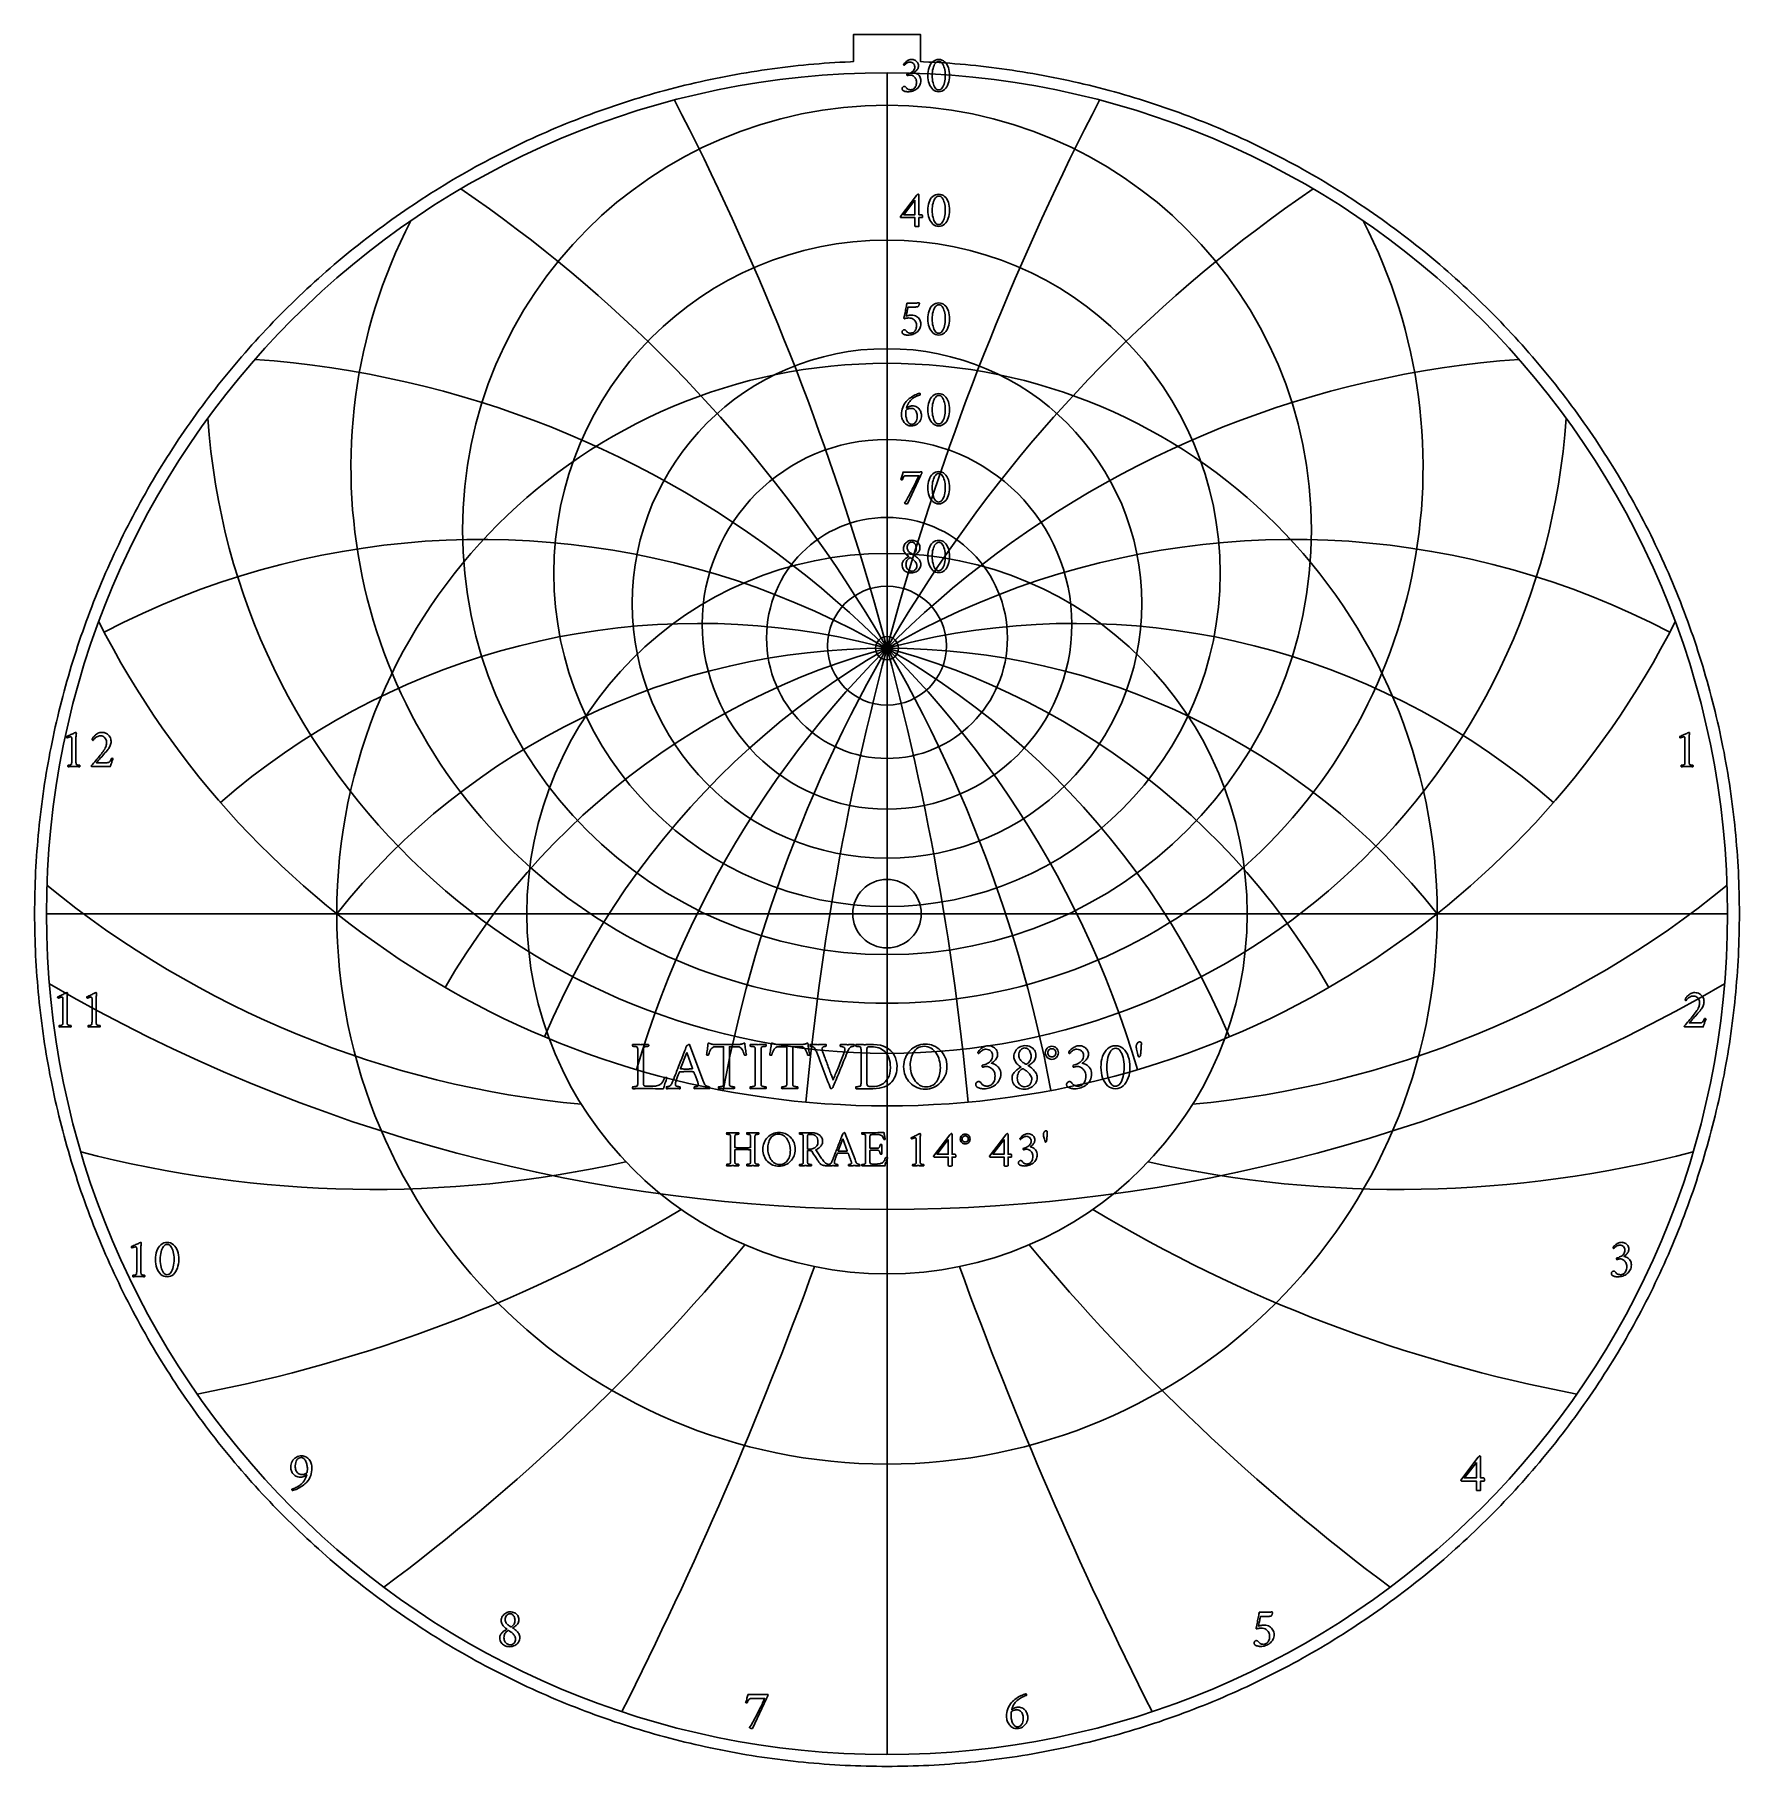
# Model space of a CAD drawing. Header units: millimetres. Extents: x -32.4 to 32.4, y -32.4 to 33.4.
import ezdxf

# ---------------------------------------------------------------- set-up
doc = ezdxf.new("R2010")
doc.units = ezdxf.units.MM
for name, color, linetype in [('CUT_INNER', 6, 'Continuous'), ('CUT_OUTER', 1, 'Continuous'), ('ENGRAVE', 7, 'Continuous'), ('ENGRAVE_FINE', 8, 'Continuous'), ('TEXT', 5, 'Continuous')]:
    doc.layers.add(name, color=color, linetype=linetype)

msp = doc.modelspace()

# ---------------------------------------------------------------- linework, layer by layer
at = {"layer": 'CUT_INNER'}
msp.add_circle((0, 0), 1.3, dxfattribs=at)
at = {"layer": 'CUT_OUTER'}
msp.add_lwpolyline([(32.3494, -0.1985), (32.3476, -0.397), (32.3445, -0.5955), (32.3403, -0.7939), (32.3348, -0.9923), (32.3281, -1.1907), (32.3202, -1.3891), (32.311, -1.5873), (32.3007, -1.7856), (32.2891, -1.9837), (32.2763, -2.1818), (32.2623, -2.3798), (32.2471, -2.5777), (32.2307, -2.7755), (32.2131, -2.9733), (32.1942, -3.1709), (32.1742, -3.3683), (32.1529, -3.5657), (32.1304, -3.7629), (32.1067, -3.96), (32.0818, -4.1569), (32.0557, -4.3537), (32.0284, -4.5503), (31.9999, -4.7467), (31.9701, -4.943), (31.9392, -5.1391), (31.9071, -5.3349), (31.8737, -5.5306), (31.8392, -5.7261), (31.8035, -5.9213), (31.7665, -6.1164), (31.7284, -6.3112), (31.6891, -6.5057), (31.6486, -6.7001), (31.6069, -6.8941), (31.564, -7.0879), (31.5199, -7.2815), (31.4746, -7.4747), (31.4282, -7.6677), (31.3805, -7.8604), (31.3317, -8.0528), (31.2817, -8.2449), (31.2305, -8.4367), (31.1782, -8.6282), (31.1246, -8.8193), (31.0699, -9.0101), (31.0141, -9.2006), (30.957, -9.3907), (30.8988, -9.5805), (30.8395, -9.7699), (30.7789, -9.9589), (30.7172, -10.1476), (30.6544, -10.3359), (30.5904, -10.5238), (30.5252, -10.7113), (30.459, -10.8984), (30.3915, -11.0851), (30.3229, -11.2713), (30.2532, -11.4572), (30.1823, -11.6426), (30.1103, -11.8276), (30.0372, -12.0121), (29.9629, -12.1962), (29.8875, -12.3798), (29.811, -12.563), (29.7333, -12.7456), (29.6546, -12.9278), (29.5747, -13.1096), (29.4937, -13.2908), (29.4116, -13.4715), (29.3284, -13.6517), (29.2441, -13.8314), (29.1586, -14.0106), (29.0721, -14.1892), (28.9845, -14.3674), (28.8958, -14.5449), (28.806, -14.722), (28.7151, -14.8984), (28.6232, -15.0743), (28.5302, -15.2497), (28.436, -15.4245), (28.3409, -15.5986), (28.2446, -15.7722), (28.1473, -15.9453), (28.0489, -16.1177), (27.9495, -16.2895), (27.849, -16.4607), (27.7475, -16.6312), (27.645, -16.8012), (27.5413, -16.9705), (27.4367, -17.1391), (27.331, -17.3072), (27.2243, -17.4745), (27.1166, -17.6413), (27.0078, -17.8073), (26.898, -17.9727), (26.7873, -18.1374), (26.6755, -18.3014), (26.5627, -18.4648), (26.4489, -18.6274), (26.3341, -18.7893), (26.2183, -18.9506), (26.1015, -19.1111), (25.9838, -19.2709), (25.865, -19.4299), (25.7453, -19.5883), (25.6246, -19.7459), (25.503, -19.9027), (25.3804, -20.0589), (25.2568, -20.2142), (25.1323, -20.3688), (25.0069, -20.5226), (24.8805, -20.6757), (24.7532, -20.828), (24.6249, -20.9794), (24.4957, -21.1301), (24.3656, -21.28), (24.2346, -21.4292), (24.1026, -21.5774), (23.9698, -21.7249), (23.836, -21.8716), (23.7014, -22.0174), (23.5658, -22.1625), (23.4294, -22.3066), (23.2921, -22.45), (23.1539, -22.5925), (23.0148, -22.7341), (22.8749, -22.8749), (22.7341, -23.0148), (22.5925, -23.1539), (22.45, -23.2921), (22.3066, -23.4294), (22.1625, -23.5658), (22.0174, -23.7014), (21.8716, -23.836), (21.7249, -23.9698), (21.5774, -24.1026), (21.4292, -24.2346), (21.28, -24.3656), (21.1301, -24.4957), (20.9794, -24.6249), (20.828, -24.7532), (20.6757, -24.8805), (20.5226, -25.0069), (20.3688, -25.1323), (20.2142, -25.2568), (20.0589, -25.3804), (19.9027, -25.503), (19.7459, -25.6246), (19.5883, -25.7453), (19.4299, -25.865), (19.2709, -25.9838), (19.1111, -26.1015), (18.9506, -26.2183), (18.7893, -26.3341), (18.6274, -26.4489), (18.4648, -26.5627), (18.3014, -26.6755), (18.1374, -26.7873), (17.9727, -26.898), (17.8073, -27.0078), (17.6413, -27.1166), (17.4745, -27.2243), (17.3072, -27.331), (17.1391, -27.4367), (16.9705, -27.5413), (16.8012, -27.645), (16.6312, -27.7475), (16.4607, -27.849), (16.2895, -27.9495), (16.1177, -28.0489), (15.9453, -28.1473), (15.7722, -28.2446), (15.5986, -28.3409), (15.4245, -28.436), (15.2497, -28.5302), (15.0743, -28.6232), (14.8984, -28.7151), (14.722, -28.806), (14.5449, -28.8958), (14.3674, -28.9845), (14.1892, -29.0721), (14.0106, -29.1586), (13.8314, -29.2441), (13.6517, -29.3284), (13.4715, -29.4116), (13.2908, -29.4937), (13.1096, -29.5747), (12.9278, -29.6546), (12.7456, -29.7333), (12.563, -29.811), (12.3798, -29.8875), (12.1962, -29.9629), (12.0121, -30.0372), (11.8276, -30.1103), (11.6426, -30.1823), (11.4572, -30.2532), (11.2713, -30.3229), (11.0851, -30.3915), (10.8984, -30.459), (10.7113, -30.5252), (10.5238, -30.5904), (10.3359, -30.6544), (10.1476, -30.7172), (9.9589, -30.7789), (9.7699, -30.8395), (9.5805, -30.8988), (9.3907, -30.957), (9.2006, -31.0141), (9.0101, -31.0699), (8.8193, -31.1246), (8.6282, -31.1782), (8.4367, -31.2305), (8.2449, -31.2817), (8.0528, -31.3317), (7.8604, -31.3805), (7.6677, -31.4282), (7.4747, -31.4746), (7.2815, -31.5199), (7.0879, -31.564), (6.8941, -31.6069), (6.7001, -31.6486), (6.5057, -31.6891), (6.3112, -31.7284), (6.1164, -31.7665), (5.9213, -31.8035), (5.7261, -31.8392), (5.5306, -31.8737), (5.3349, -31.9071), (5.1391, -31.9392), (4.943, -31.9701), (4.7467, -31.9999), (4.5503, -32.0284), (4.3537, -32.0557), (4.1569, -32.0818), (3.96, -32.1067), (3.7629, -32.1304), (3.5657, -32.1529), (3.3683, -32.1742), (3.1709, -32.1942), (2.9733, -32.2131), (2.7755, -32.2307), (2.5777, -32.2471), (2.3798, -32.2623), (2.1818, -32.2763), (1.9837, -32.2891), (1.7856, -32.3007), (1.5873, -32.311), (1.3891, -32.3202), (1.1907, -32.3281), (0.9923, -32.3348), (0.7939, -32.3403), (0.5955, -32.3445), (0.397, -32.3476), (0.1985, -32.3494), (0, -32.35), (-0.1985, -32.3494), (-0.397, -32.3476), (-0.5955, -32.3445), (-0.7939, -32.3403), (-0.9923, -32.3348), (-1.1907, -32.3281), (-1.3891, -32.3202), (-1.5873, -32.311), (-1.7856, -32.3007), (-1.9837, -32.2891), (-2.1818, -32.2763), (-2.3798, -32.2623), (-2.5777, -32.2471), (-2.7755, -32.2307), (-2.9733, -32.2131), (-3.1709, -32.1942), (-3.3683, -32.1742), (-3.5657, -32.1529), (-3.7629, -32.1304), (-3.96, -32.1067), (-4.1569, -32.0818), (-4.3537, -32.0557), (-4.5503, -32.0284), (-4.7467, -31.9999), (-4.943, -31.9701), (-5.1391, -31.9392), (-5.3349, -31.9071), (-5.5306, -31.8737), (-5.7261, -31.8392), (-5.9213, -31.8035), (-6.1164, -31.7665), (-6.3112, -31.7284), (-6.5057, -31.6891), (-6.7001, -31.6486), (-6.8941, -31.6069), (-7.0879, -31.564), (-7.2815, -31.5199), (-7.4747, -31.4746), (-7.6677, -31.4282), (-7.8604, -31.3805), (-8.0528, -31.3317), (-8.2449, -31.2817), (-8.4367, -31.2305), (-8.6282, -31.1782), (-8.8193, -31.1246), (-9.0101, -31.0699), (-9.2006, -31.0141), (-9.3907, -30.957), (-9.5805, -30.8988), (-9.7699, -30.8395), (-9.9589, -30.7789), (-10.1476, -30.7172), (-10.3359, -30.6544), (-10.5238, -30.5904), (-10.7113, -30.5252), (-10.8984, -30.459), (-11.0851, -30.3915), (-11.2713, -30.3229), (-11.4572, -30.2532), (-11.6426, -30.1823), (-11.8276, -30.1103), (-12.0121, -30.0372), (-12.1962, -29.9629), (-12.3798, -29.8875), (-12.563, -29.811), (-12.7456, -29.7333), (-12.9278, -29.6546), (-13.1096, -29.5747), (-13.2908, -29.4937), (-13.4715, -29.4116), (-13.6517, -29.3284), (-13.8314, -29.2441), (-14.0106, -29.1586), (-14.1892, -29.0721), (-14.3674, -28.9845), (-14.5449, -28.8958), (-14.722, -28.806), (-14.8984, -28.7151), (-15.0743, -28.6232), (-15.2497, -28.5302), (-15.4245, -28.436), (-15.5986, -28.3409), (-15.7722, -28.2446), (-15.9453, -28.1473), (-16.1177, -28.0489), (-16.2895, -27.9495), (-16.4607, -27.849), (-16.6312, -27.7475), (-16.8012, -27.645), (-16.9705, -27.5413), (-17.1391, -27.4367), (-17.3072, -27.331), (-17.4745, -27.2243), (-17.6413, -27.1166), (-17.8073, -27.0078), (-17.9727, -26.898), (-18.1374, -26.7873), (-18.3014, -26.6755), (-18.4648, -26.5627), (-18.6274, -26.4489), (-18.7893, -26.3341), (-18.9506, -26.2183), (-19.1111, -26.1015), (-19.2709, -25.9838), (-19.4299, -25.865), (-19.5883, -25.7453), (-19.7459, -25.6246), (-19.9027, -25.503), (-20.0589, -25.3804), (-20.2142, -25.2568), (-20.3688, -25.1323), (-20.5226, -25.0069), (-20.6757, -24.8805), (-20.828, -24.7532), (-20.9794, -24.6249), (-21.1301, -24.4957), (-21.28, -24.3656), (-21.4292, -24.2346), (-21.5774, -24.1026), (-21.7249, -23.9698), (-21.8716, -23.836), (-22.0174, -23.7014), (-22.1625, -23.5658), (-22.3066, -23.4294), (-22.45, -23.2921), (-22.5925, -23.1539), (-22.7341, -23.0148), (-22.8749, -22.8749), (-23.0148, -22.7341), (-23.1539, -22.5925), (-23.2921, -22.45), (-23.4294, -22.3066), (-23.5658, -22.1625), (-23.7014, -22.0174), (-23.836, -21.8716), (-23.9698, -21.7249), (-24.1026, -21.5774), (-24.2346, -21.4292), (-24.3656, -21.28), (-24.4957, -21.1301), (-24.6249, -20.9794), (-24.7532, -20.828), (-24.8805, -20.6757), (-25.0069, -20.5226), (-25.1323, -20.3688), (-25.2568, -20.2142), (-25.3804, -20.0589), (-25.503, -19.9027), (-25.6246, -19.7459), (-25.7453, -19.5883), (-25.865, -19.4299), (-25.9838, -19.2709), (-26.1015, -19.1111), (-26.2183, -18.9506), (-26.3341, -18.7893), (-26.4489, -18.6274), (-26.5627, -18.4648), (-26.6755, -18.3014), (-26.7873, -18.1374), (-26.898, -17.9727), (-27.0078, -17.8073), (-27.1166, -17.6413), (-27.2243, -17.4745), (-27.331, -17.3072), (-27.4367, -17.1391), (-27.5413, -16.9705), (-27.645, -16.8012), (-27.7475, -16.6312), (-27.849, -16.4607), (-27.9495, -16.2895), (-28.0489, -16.1177), (-28.1473, -15.9453), (-28.2446, -15.7722), (-28.3409, -15.5986), (-28.436, -15.4245), (-28.5302, -15.2497), (-28.6232, -15.0743), (-28.7151, -14.8984), (-28.806, -14.722), (-28.8958, -14.5449), (-28.9845, -14.3674), (-29.0721, -14.1892), (-29.1586, -14.0106), (-29.2441, -13.8314), (-29.3284, -13.6517), (-29.4116, -13.4715), (-29.4937, -13.2908), (-29.5747, -13.1096), (-29.6546, -12.9278), (-29.7333, -12.7456), (-29.811, -12.563), (-29.8875, -12.3798), (-29.9629, -12.1962), (-30.0372, -12.0121), (-30.1103, -11.8276), (-30.1823, -11.6426), (-30.2532, -11.4572), (-30.3229, -11.2713), (-30.3915, -11.0851), (-30.459, -10.8984), (-30.5252, -10.7113), (-30.5904, -10.5238), (-30.6544, -10.3359), (-30.7172, -10.1476), (-30.7789, -9.9589), (-30.8395, -9.7699), (-30.8988, -9.5805), (-30.957, -9.3907), (-31.0141, -9.2006), (-31.0699, -9.0101), (-31.1246, -8.8193), (-31.1782, -8.6282), (-31.2305, -8.4367), (-31.2817, -8.2449), (-31.3317, -8.0528), (-31.3805, -7.8604), (-31.4282, -7.6677), (-31.4746, -7.4747), (-31.5199, -7.2815), (-31.564, -7.0879), (-31.6069, -6.8941), (-31.6486, -6.7001), (-31.6891, -6.5057), (-31.7284, -6.3112), (-31.7665, -6.1164), (-31.8035, -5.9213), (-31.8392, -5.7261), (-31.8737, -5.5306), (-31.9071, -5.3349), (-31.9392, -5.1391), (-31.9701, -4.943), (-31.9999, -4.7467), (-32.0284, -4.5503), (-32.0557, -4.3537), (-32.0818, -4.1569), (-32.1067, -3.96), (-32.1304, -3.7629), (-32.1529, -3.5657), (-32.1742, -3.3683), (-32.1942, -3.1709), (-32.2131, -2.9733), (-32.2307, -2.7755), (-32.2471, -2.5777), (-32.2623, -2.3798), (-32.2763, -2.1818), (-32.2891, -1.9837), (-32.3007, -1.7856), (-32.311, -1.5873), (-32.3202, -1.3891), (-32.3281, -1.1907), (-32.3348, -0.9923), (-32.3403, -0.7939), (-32.3445, -0.5955), (-32.3476, -0.397), (-32.3494, -0.1985), (-32.35, 0), (-32.3494, 0.1985), (-32.3476, 0.397), (-32.3445, 0.5955), (-32.3403, 0.7939), (-32.3348, 0.9923), (-32.3281, 1.1907), (-32.3202, 1.3891), (-32.311, 1.5873), (-32.3007, 1.7856), (-32.2891, 1.9837), (-32.2763, 2.1818), (-32.2623, 2.3798), (-32.2471, 2.5777), (-32.2307, 2.7755), (-32.2131, 2.9733), (-32.1942, 3.1709), (-32.1742, 3.3683), (-32.1529, 3.5657), (-32.1304, 3.7629), (-32.1067, 3.96), (-32.0818, 4.1569), (-32.0557, 4.3537), (-32.0284, 4.5503), (-31.9999, 4.7467), (-31.9701, 4.943), (-31.9392, 5.1391), (-31.9071, 5.3349), (-31.8737, 5.5306), (-31.8392, 5.7261), (-31.8035, 5.9213), (-31.7665, 6.1164), (-31.7284, 6.3112), (-31.6891, 6.5057), (-31.6486, 6.7001), (-31.6069, 6.8941), (-31.564, 7.0879), (-31.5199, 7.2815), (-31.4746, 7.4747), (-31.4282, 7.6677), (-31.3805, 7.8604), (-31.3317, 8.0528), (-31.2817, 8.2449), (-31.2305, 8.4367), (-31.1782, 8.6282), (-31.1246, 8.8193), (-31.0699, 9.0101), (-31.0141, 9.2006), (-30.957, 9.3907), (-30.8988, 9.5805), (-30.8395, 9.7699), (-30.7789, 9.9589), (-30.7172, 10.1476), (-30.6544, 10.3359), (-30.5904, 10.5238), (-30.5252, 10.7113), (-30.459, 10.8984), (-30.3915, 11.0851), (-30.3229, 11.2713), (-30.2532, 11.4572), (-30.1823, 11.6426), (-30.1103, 11.8276), (-30.0372, 12.0121), (-29.9629, 12.1962), (-29.8875, 12.3798), (-29.811, 12.563), (-29.7333, 12.7456), (-29.6546, 12.9278), (-29.5747, 13.1096), (-29.4937, 13.2908), (-29.4116, 13.4715), (-29.3284, 13.6517), (-29.2441, 13.8314), (-29.1586, 14.0106), (-29.0721, 14.1892), (-28.9845, 14.3674), (-28.8958, 14.5449), (-28.806, 14.722), (-28.7151, 14.8984), (-28.6232, 15.0743), (-28.5302, 15.2497), (-28.436, 15.4245), (-28.3409, 15.5986), (-28.2446, 15.7722), (-28.1473, 15.9453), (-28.0489, 16.1177), (-27.9495, 16.2895), (-27.849, 16.4607), (-27.7475, 16.6312), (-27.645, 16.8012), (-27.5413, 16.9705), (-27.4367, 17.1391), (-27.331, 17.3072), (-27.2243, 17.4745), (-27.1166, 17.6413), (-27.0078, 17.8073), (-26.898, 17.9727), (-26.7873, 18.1374), (-26.6755, 18.3014), (-26.5627, 18.4648), (-26.4489, 18.6274), (-26.3341, 18.7893), (-26.2183, 18.9506), (-26.1015, 19.1111), (-25.9838, 19.2709), (-25.865, 19.4299), (-25.7453, 19.5883), (-25.6246, 19.7459), (-25.503, 19.9027), (-25.3804, 20.0589), (-25.2568, 20.2142), (-25.1323, 20.3688), (-25.0069, 20.5226), (-24.8805, 20.6757), (-24.7532, 20.828), (-24.6249, 20.9794), (-24.4957, 21.1301), (-24.3656, 21.28), (-24.2346, 21.4292), (-24.1026, 21.5774), (-23.9698, 21.7249), (-23.836, 21.8716), (-23.7014, 22.0174), (-23.5658, 22.1625), (-23.4294, 22.3066), (-23.2921, 22.45), (-23.1539, 22.5925), (-23.0148, 22.7341), (-22.8749, 22.8749), (-22.7341, 23.0148), (-22.5925, 23.1539), (-22.45, 23.2921), (-22.3066, 23.4294), (-22.1625, 23.5658), (-22.0174, 23.7014), (-21.8716, 23.836), (-21.7249, 23.9698), (-21.5774, 24.1026), (-21.4292, 24.2346), (-21.28, 24.3656), (-21.1301, 24.4957), (-20.9794, 24.6249), (-20.828, 24.7532), (-20.6757, 24.8805), (-20.5226, 25.0069), (-20.3688, 25.1323), (-20.2142, 25.2568), (-20.0589, 25.3804), (-19.9027, 25.503), (-19.7459, 25.6246), (-19.5883, 25.7453), (-19.4299, 25.865), (-19.2709, 25.9838), (-19.1111, 26.1015), (-18.9506, 26.2183), (-18.7893, 26.3341), (-18.6274, 26.4489), (-18.4648, 26.5627), (-18.3014, 26.6755), (-18.1374, 26.7873), (-17.9727, 26.898), (-17.8073, 27.0078), (-17.6413, 27.1166), (-17.4745, 27.2243), (-17.3072, 27.331), (-17.1391, 27.4367), (-16.9705, 27.5413), (-16.8012, 27.645), (-16.6312, 27.7475), (-16.4607, 27.849), (-16.2895, 27.9495), (-16.1177, 28.0489), (-15.9453, 28.1473), (-15.7722, 28.2446), (-15.5986, 28.3409), (-15.4245, 28.436), (-15.2497, 28.5302), (-15.0743, 28.6232), (-14.8984, 28.7151), (-14.722, 28.806), (-14.5449, 28.8958), (-14.3674, 28.9845), (-14.1892, 29.0721), (-14.0106, 29.1586), (-13.8314, 29.2441), (-13.6517, 29.3284), (-13.4715, 29.4116), (-13.2908, 29.4937), (-13.1096, 29.5747), (-12.9278, 29.6546), (-12.7456, 29.7333), (-12.563, 29.811), (-12.3798, 29.8875), (-12.1962, 29.9629), (-12.0121, 30.0372), (-11.8276, 30.1103), (-11.6426, 30.1823), (-11.4572, 30.2532), (-11.2713, 30.3229), (-11.0851, 30.3915), (-10.8984, 30.459), (-10.7113, 30.5252), (-10.5238, 30.5904), (-10.3359, 30.6544), (-10.1476, 30.7172), (-9.9589, 30.7789), (-9.7699, 30.8395), (-9.5805, 30.8988), (-9.3907, 30.957), (-9.2006, 31.0141), (-9.0101, 31.0699), (-8.8193, 31.1246), (-8.6282, 31.1782), (-8.4367, 31.2305), (-8.2449, 31.2817), (-8.0528, 31.3317), (-7.8604, 31.3805), (-7.6677, 31.4282), (-7.4747, 31.4746), (-7.2815, 31.5199), (-7.0879, 31.564), (-6.8941, 31.6069), (-6.7001, 31.6486), (-6.5057, 31.6891), (-6.3112, 31.7284), (-6.1164, 31.7665), (-5.9213, 31.8035), (-5.7261, 31.8392), (-5.5306, 31.8737), (-5.3349, 31.9071), (-5.1391, 31.9392), (-4.943, 31.9701), (-4.7467, 31.9999), (-4.5503, 32.0284), (-4.3537, 32.0557), (-4.1569, 32.0818), (-3.96, 32.1067), (-3.7629, 32.1304), (-3.5657, 32.1529), (-3.3683, 32.1742), (-3.1709, 32.1942), (-2.9733, 32.2131), (-2.7755, 32.2307), (-2.5777, 32.2471), (-2.3798, 32.2623), (-2.1818, 32.2763), (-1.9837, 32.2891), (-1.7856, 32.3007), (-1.5873, 32.311), (-1.3891, 32.3202), (-1.2775, 32.3246), (-1.2775, 33.35), (1.2775, 33.35), (1.2775, 32.3246), (1.3891, 32.3202), (1.5873, 32.311), (1.7856, 32.3007), (1.9837, 32.2891), (2.1818, 32.2763), (2.3798, 32.2623), (2.5777, 32.2471), (2.7755, 32.2307), (2.9733, 32.2131), (3.1709, 32.1942), (3.3683, 32.1742), (3.5657, 32.1529), (3.7629, 32.1304), (3.96, 32.1067), (4.1569, 32.0818), (4.3537, 32.0557), (4.5503, 32.0284), (4.7467, 31.9999), (4.943, 31.9701), (5.1391, 31.9392), (5.3349, 31.9071), (5.5306, 31.8737), (5.7261, 31.8392), (5.9213, 31.8035), (6.1164, 31.7665), (6.3112, 31.7284), (6.5057, 31.6891), (6.7001, 31.6486), (6.8941, 31.6069), (7.0879, 31.564), (7.2815, 31.5199), (7.4747, 31.4746), (7.6677, 31.4282), (7.8604, 31.3805), (8.0528, 31.3317), (8.2449, 31.2817), (8.4367, 31.2305), (8.6282, 31.1782), (8.8193, 31.1246), (9.0101, 31.0699), (9.2006, 31.0141), (9.3907, 30.957), (9.5805, 30.8988), (9.7699, 30.8395), (9.9589, 30.7789), (10.1476, 30.7172), (10.3359, 30.6544), (10.5238, 30.5904), (10.7113, 30.5252), (10.8984, 30.459), (11.0851, 30.3915), (11.2713, 30.3229), (11.4572, 30.2532), (11.6426, 30.1823), (11.8276, 30.1103), (12.0121, 30.0372), (12.1962, 29.9629), (12.3798, 29.8875), (12.563, 29.811), (12.7456, 29.7333), (12.9278, 29.6546), (13.1096, 29.5747), (13.2908, 29.4937), (13.4715, 29.4116), (13.6517, 29.3284), (13.8314, 29.2441), (14.0106, 29.1586), (14.1892, 29.0721), (14.3674, 28.9845), (14.5449, 28.8958), (14.722, 28.806), (14.8984, 28.7151), (15.0743, 28.6232), (15.2497, 28.5302), (15.4245, 28.436), (15.5986, 28.3409), (15.7722, 28.2446), (15.9453, 28.1473), (16.1177, 28.0489), (16.2895, 27.9495), (16.4607, 27.849), (16.6312, 27.7475), (16.8012, 27.645), (16.9705, 27.5413), (17.1391, 27.4367), (17.3072, 27.331), (17.4745, 27.2243), (17.6413, 27.1166), (17.8073, 27.0078), (17.9727, 26.898), (18.1374, 26.7873), (18.3014, 26.6755), (18.4648, 26.5627), (18.6274, 26.4489), (18.7893, 26.3341), (18.9506, 26.2183), (19.1111, 26.1015), (19.2709, 25.9838), (19.4299, 25.865), (19.5883, 25.7453), (19.7459, 25.6246), (19.9027, 25.503), (20.0589, 25.3804), (20.2142, 25.2568), (20.3688, 25.1323), (20.5226, 25.0069), (20.6757, 24.8805), (20.828, 24.7532), (20.9794, 24.6249), (21.1301, 24.4957), (21.28, 24.3656), (21.4292, 24.2346), (21.5774, 24.1026), (21.7249, 23.9698), (21.8716, 23.836), (22.0174, 23.7014), (22.1625, 23.5658), (22.3066, 23.4294), (22.45, 23.2921), (22.5925, 23.1539), (22.7341, 23.0148), (22.8749, 22.8749), (23.0148, 22.7341), (23.1539, 22.5925), (23.2921, 22.45), (23.4294, 22.3066), (23.5658, 22.1625), (23.7014, 22.0174), (23.836, 21.8716), (23.9698, 21.7249), (24.1026, 21.5774), (24.2346, 21.4292), (24.3656, 21.28), (24.4957, 21.1301), (24.6249, 20.9794), (24.7532, 20.828), (24.8805, 20.6757), (25.0069, 20.5226), (25.1323, 20.3688), (25.2568, 20.2142), (25.3804, 20.0589), (25.503, 19.9027), (25.6246, 19.7459), (25.7453, 19.5883), (25.865, 19.4299), (25.9838, 19.2709), (26.1015, 19.1111), (26.2183, 18.9506), (26.3341, 18.7893), (26.4489, 18.6274), (26.5627, 18.4648), (26.6755, 18.3014), (26.7873, 18.1374), (26.898, 17.9727), (27.0078, 17.8073), (27.1166, 17.6413), (27.2243, 17.4745), (27.331, 17.3072), (27.4367, 17.1391), (27.5413, 16.9705), (27.645, 16.8012), (27.7475, 16.6312), (27.849, 16.4607), (27.9495, 16.2895), (28.0489, 16.1177), (28.1473, 15.9453), (28.2446, 15.7722), (28.3409, 15.5986), (28.436, 15.4245), (28.5302, 15.2497), (28.6232, 15.0743), (28.7151, 14.8984), (28.806, 14.722), (28.8958, 14.5449), (28.9845, 14.3674), (29.0721, 14.1892), (29.1586, 14.0106), (29.2441, 13.8314), (29.3284, 13.6517), (29.4116, 13.4715), (29.4937, 13.2908), (29.5747, 13.1096), (29.6546, 12.9278), (29.7333, 12.7456), (29.811, 12.563), (29.8875, 12.3798), (29.9629, 12.1962), (30.0372, 12.0121), (30.1103, 11.8276), (30.1823, 11.6426), (30.2532, 11.4572), (30.3229, 11.2713), (30.3915, 11.0851), (30.459, 10.8984), (30.5252, 10.7113), (30.5904, 10.5238), (30.6544, 10.3359), (30.7172, 10.1476), (30.7789, 9.9589), (30.8395, 9.7699), (30.8988, 9.5805), (30.957, 9.3907), (31.0141, 9.2006), (31.0699, 9.0101), (31.1246, 8.8193), (31.1782, 8.6282), (31.2305, 8.4367), (31.2817, 8.2449), (31.3317, 8.0528), (31.3805, 7.8604), (31.4282, 7.6677), (31.4746, 7.4747), (31.5199, 7.2815), (31.564, 7.0879), (31.6069, 6.8941), (31.6486, 6.7001), (31.6891, 6.5057), (31.7284, 6.3112), (31.7665, 6.1164), (31.8035, 5.9213), (31.8392, 5.7261), (31.8737, 5.5306), (31.9071, 5.3349), (31.9392, 5.1391), (31.9701, 4.943), (31.9999, 4.7467), (32.0284, 4.5503), (32.0557, 4.3537), (32.0818, 4.1569), (32.1067, 3.96), (32.1304, 3.7629), (32.1529, 3.5657), (32.1742, 3.3683), (32.1942, 3.1709), (32.2131, 2.9733), (32.2307, 2.7755), (32.2471, 2.5777), (32.2623, 2.3798), (32.2763, 2.1818), (32.2891, 1.9837), (32.3007, 1.7856), (32.311, 1.5873), (32.3202, 1.3891), (32.3281, 1.1907), (32.3348, 0.9923), (32.3403, 0.7939), (32.3445, 0.5955), (32.3476, 0.397), (32.3494, 0.1985), (32.35, 0)], close=True, dxfattribs=at)
at = {"layer": 'ENGRAVE'}
for points in [[(0, -31.9), (0, 31.9)], [(-31.9, 0), (31.9, 0)], [(0, -31.9), (0, -13.6687)]]:
    msp.add_lwpolyline(points, dxfattribs=at)
for centre, radius in [((0, 0), 31.9), ((0, 14.5583), 16.1101), ((0, 12.9155), 12.6421), ((0, 11.769), 9.6664), ((0, 0), 20.8814), ((0, 10.9785), 7.0141), ((0, 10.4608), 4.5716), ((0, 0), 13.6687), ((0, 10.1672), 2.2559), ((0, 10.072), 0.438)]:
    msp.add_circle(centre, radius, dxfattribs=at)
for centre, radius, start, end in [((0, 16.9428), 20.3436, 152.651754, 27.348246), ((0, 20.5259), 25.8291, 183.831001, 356.168999), ((0, 26.2515), 33.5436, 206.896553, 333.103447), ((0, -16.6098), 26.6818, 38.5, 141.5), ((0, -16.6098), 26.6818, 38.5, 141.5), ((-8.1008, 30.2328), 37.6255, 230.798823, 264.663339), ((8.1008, 30.2328), 37.6255, 275.336661, 309.201177), ((-19.4593, 33.7045), 44.1667, 255.398387, 282.49), ((19.4593, 33.7045), 44.1667, 257.51, 284.601613), ((-36.5432, 36.5432), 55.739, 280.713133, 301.031842), ((36.5432, 36.5432), 55.739, 238.968158, 259.286867), ((-66.9386, 38.647), 80.065, 306.693749, 320.239556), ((66.9386, 38.647), 80.065, 219.760444, 233.306251), ((-149.06, 39.9405), 155.7246, 333.200288, 339.973191), ((149.06, 39.9405), 155.7246, 200.026809, 206.799712)]:
    msp.add_arc(centre, radius, start, end, dxfattribs=at)
at = {"layer": 'ENGRAVE_FINE'}
for centre, radius, start, end in [((-99.5779, -16.6098), 103.0906, 5.264652, 27.419016), ((-99.5779, -16.6098), 103.0906, 5.264652, 27.419016), ((99.5779, -16.6098), 103.0906, 152.580984, 174.735348), ((99.5779, -16.6098), 103.0906, 152.580984, 174.735348), ((-46.2143, -16.6098), 53.3636, 10.691435, 55.741382), ((-46.2143, -16.6098), 53.3636, 10.691435, 55.741382), ((46.2143, -16.6098), 53.3636, 124.258618, 169.308565), ((46.2143, -16.6098), 53.3636, 124.258618, 169.308565), ((-26.6818, -16.6098), 37.7338, 16.461475, 85.906849), ((-26.6818, -16.6098), 37.7338, 16.461475, 85.906849), ((26.6818, -16.6098), 37.7338, 94.093151, 163.538525), ((26.6818, -16.6098), 37.7338, 94.093151, 163.538525), ((-15.4048, -16.6098), 30.8095, 22.798279, 117.663934), ((-15.4048, -16.6098), 30.8095, 22.798279, 117.663934), ((15.4048, -16.6098), 30.8095, 62.336066, 157.201721), ((15.4048, -16.6098), 30.8095, 62.336066, 157.201721), ((-7.1494, -16.6098), 27.623, 30.001431, 131.058803), ((-7.1494, -16.6098), 27.623, 30.001431, 131.058803), ((7.1494, -16.6098), 27.623, 48.941197, 149.998569), ((7.1494, -16.6098), 27.623, 48.941197, 149.998569), ((0, 52.1278), 63.3478, 239.880424, 300.119576)]:
    msp.add_arc(centre, radius, start, end, dxfattribs=at)
at = {"layer": 'TEXT'}
for points in [[(0.9461, 32.4085), (0.971, 32.4067), (0.9971, 32.4015), (1.0244, 32.3927), (1.053, 32.3803), (1.0811, 32.3646), (1.1071, 32.3456), (1.1311, 32.3233), (1.153, 32.2978), (1.1713, 32.2691), (1.1843, 32.2375), (1.1922, 32.2031), (1.1948, 32.1657), (1.1929, 32.1361), (1.1873, 32.1079), (1.1778, 32.0808), (1.1647, 32.0549), (1.1489, 32.0305), (1.1316, 32.0078), (1.1129, 31.9868), (1.0928, 31.9675), (1.0725, 31.95), (1.0532, 31.9345), (1.0351, 31.9209), (1.018, 31.9092), (1.0457, 31.9035), (1.0743, 31.8942), (1.104, 31.8812), (1.1346, 31.8645), (1.1645, 31.8443), (1.1921, 31.8206), (1.2174, 31.7933), (1.2404, 31.7625), (1.2596, 31.7282), (1.2732, 31.6904), (1.2814, 31.6491), (1.2842, 31.6042), (1.2815, 31.5568), (1.2737, 31.5117), (1.2607, 31.4689), (1.2424, 31.4284), (1.2198, 31.3905), (1.1938, 31.3555), (1.1644, 31.3235), (1.1316, 31.2943), (1.0961, 31.2683), (1.0586, 31.2455), (1.0189, 31.226), (0.9772, 31.2098), (0.9342, 31.1971), (0.8907, 31.188), (0.8468, 31.1825), (0.8024, 31.1807), (0.7827, 31.1814), (0.7608, 31.1834), (0.7366, 31.1867), (0.7101, 31.1914), (0.6831, 31.1975), (0.6574, 31.2052), (0.633, 31.2145), (0.61, 31.2254), (0.6056, 31.2293), (0.6003, 31.2351), (0.594, 31.2429), (0.5867, 31.2526), (0.5799, 31.2634), (0.5751, 31.2744), (0.5721, 31.2857), (0.5712, 31.2972), (0.5727, 31.3167), (0.5772, 31.3342), (0.5848, 31.3497), (0.5955, 31.3633), (0.608, 31.3744), (0.6214, 31.3822), (0.6357, 31.387), (0.6508, 31.3886), (0.6692, 31.3867), (0.6855, 31.381), (0.6998, 31.3716), (0.712, 31.3584), (0.7232, 31.3438), (0.7346, 31.33), (0.7461, 31.3171), (0.7577, 31.305), (0.7719, 31.2925), (0.7875, 31.2819), (0.8045, 31.2735), (0.8228, 31.2671), (0.8416, 31.2625), (0.8604, 31.2591), (0.879, 31.2571), (0.8975, 31.2564), (0.9229, 31.2582), (0.9483, 31.2635), (0.9739, 31.2723), (0.9995, 31.2846), (1.0242, 31.301), (1.0469, 31.322), (1.0675, 31.3476), (1.086, 31.3779), (1.1013, 31.4131), (1.1122, 31.4539), (1.1188, 31.5001), (1.121, 31.5517), (1.1188, 31.5894), (1.1122, 31.6248), (1.1013, 31.6579), (1.086, 31.6887), (1.0672, 31.7168), (1.0459, 31.7419), (1.0221, 31.7639), (0.9957, 31.7829), (0.9675, 31.7982), (0.9386, 31.8092), (0.9088, 31.8157), (0.8781, 31.8179), (0.8625, 31.8173), (0.8468, 31.8155), (0.8309, 31.8124), (0.815, 31.8082), (0.7999, 31.8037), (0.7866, 31.7999), (0.7751, 31.7969), (0.7654, 31.7946), (0.7603, 31.8027), (0.7567, 31.8116), (0.7545, 31.8212), (0.7538, 31.8315), (0.754, 31.8378), (0.7548, 31.8432), (0.756, 31.8475), (0.7577, 31.8509), (0.7951, 31.8608), (0.8315, 31.8728), (0.8669, 31.887), (0.9014, 31.9034), (0.9338, 31.9221), (0.9629, 31.9435), (0.9887, 31.9673), (1.0112, 31.9937), (1.0295, 32.023), (1.0425, 32.0556), (1.0504, 32.0915), (1.053, 32.1307), (1.0497, 32.167), (1.0399, 32.2001), (1.0235, 32.2301), (1.0005, 32.257), (0.9725, 32.2791), (0.9408, 32.2948), (0.9054, 32.3043), (0.8665, 32.3075), (0.8373, 32.3057), (0.8101, 32.3004), (0.7849, 32.2916), (0.7616, 32.2793), (0.7404, 32.2651), (0.7215, 32.2506), (0.7049, 32.236), (0.6906, 32.221), (0.6786, 32.2074), (0.6685, 32.1965), (0.6606, 32.1884), (0.6547, 32.1831), (0.6508, 32.184), (0.6469, 32.1865), (0.643, 32.1908), (0.6392, 32.1967), (0.6358, 32.2035), (0.6333, 32.2103), (0.6319, 32.2171), (0.6314, 32.2239), (0.647, 32.2461), (0.6647, 32.2679), (0.6844, 32.2893), (0.7062, 32.3104), (0.7299, 32.3304), (0.7555, 32.3488), (0.7829, 32.3654), (0.8121, 32.3803), (0.843, 32.3927), (0.8757, 32.4015), (0.9101, 32.4067), (0.9461, 32.4085)], [(1.9622, 32.4066), (2.0266, 32.4013), (2.0858, 32.3857), (2.1397, 32.3596), (2.1885, 32.323), (2.2318, 32.2778), (2.2696, 32.2256), (2.3018, 32.1666), (2.3284, 32.1006), (2.3492, 32.0295), (2.3641, 31.9551), (2.373, 31.8775), (2.376, 31.7965), (2.3729, 31.7156), (2.3638, 31.638), (2.3487, 31.5636), (2.3274, 31.4925), (2.3004, 31.4264), (2.2679, 31.3672), (2.23, 31.3147), (2.1866, 31.2691), (2.1379, 31.2321), (2.0843, 31.2057), (2.0257, 31.1899), (1.9622, 31.1846), (1.9002, 31.1899), (1.8427, 31.2057), (1.7895, 31.2321), (1.7407, 31.2691), (1.6968, 31.3147), (1.6584, 31.3672), (1.6254, 31.4264), (1.5979, 31.4925), (1.5762, 31.5636), (1.5608, 31.638), (1.5515, 31.7156), (1.5484, 31.7965), (1.5514, 31.8775), (1.5605, 31.9551), (1.5757, 32.0295), (1.5969, 32.1006), (1.624, 32.1666), (1.6567, 32.2256), (1.6949, 32.2778), (1.7388, 32.323), (1.7877, 32.3596), (1.8412, 32.3857), (1.8994, 32.4013), (1.9622, 32.4066)], [(1.9719, 32.3366), (1.9335, 32.3321), (1.8978, 32.3184), (1.865, 32.2956), (1.8349, 32.2638), (1.8079, 32.2242), (1.7842, 32.1785), (1.7637, 32.1266), (1.7465, 32.0685), (1.7329, 32.0056), (1.7232, 31.9393), (1.7174, 31.8696), (1.7154, 31.7965), (1.7174, 31.7242), (1.7232, 31.655), (1.7329, 31.5887), (1.7465, 31.5255), (1.7635, 31.4669), (1.7832, 31.4145), (1.8057, 31.3683), (1.831, 31.3283), (1.8588, 31.296), (1.8886, 31.273), (1.9205, 31.2591), (1.9544, 31.2545), (1.9953, 31.2592), (2.0326, 31.2734), (2.0662, 31.2971), (2.0962, 31.3303), (2.1226, 31.3713), (2.1455, 31.4187), (2.1649, 31.4723), (2.1807, 31.5323), (2.1931, 31.5968), (2.2019, 31.6639), (2.2071, 31.7338), (2.2089, 31.8062), (2.207, 31.8792), (2.2014, 31.9483), (2.192, 32.0137), (2.1788, 32.0753), (2.1623, 32.132), (2.1428, 32.1827), (2.1205, 32.2272), (2.0952, 32.2657), (2.0675, 32.2967), (2.0377, 32.3189), (2.0058, 32.3322), (1.9719, 32.3366)], [(1.1812, 27.3015), (1.1884, 27.3008), (1.1945, 27.2986), (1.1996, 27.2949), (1.2035, 27.2898), (1.2065, 27.284), (1.2086, 27.2782), (1.2099, 27.2724), (1.2103, 27.2665), (1.2103, 26.5186), (1.323, 26.5186), (1.3277, 26.5171), (1.3322, 26.5127), (1.3365, 26.5055), (1.3405, 26.4953), (1.3439, 26.4831), (1.3463, 26.47), (1.3478, 26.4559), (1.3483, 26.4409), (1.3479, 26.4309), (1.3468, 26.4224), (1.345, 26.4154), (1.3424, 26.4098), (1.2103, 26.4098), (1.2103, 26.0776), (1.2095, 26.0773), (1.2072, 26.0764), (1.2032, 26.0748), (1.1977, 26.0727), (1.1887, 26.0706), (1.1741, 26.0691), (1.1542, 26.0682), (1.1287, 26.0679), (1.099, 26.0688), (1.0777, 26.0717), (1.065, 26.0766), (1.0607, 26.0834), (1.0607, 26.4098), (0.5265, 26.4098), (0.5219, 26.413), (0.518, 26.4168), (0.5146, 26.4213), (0.5119, 26.4263), (0.5098, 26.4314), (0.5083, 26.4362), (0.5074, 26.4407), (0.5071, 26.4447), (1.1248, 27.2529), (1.1302, 27.2592), (1.1365, 27.2663), (1.1438, 27.2742), (1.152, 27.283), (1.1604, 27.2911), (1.1681, 27.2969), (1.175, 27.3003), (1.1812, 27.3015)], [(1.0607, 27.0742), (0.6353, 26.5186), (1.0607, 26.5186)], [(1.9622, 27.2957), (2.0266, 27.2904), (2.0858, 27.2748), (2.1397, 27.2487), (2.1885, 27.2121), (2.2318, 27.1669), (2.2696, 27.1147), (2.3018, 27.0557), (2.3284, 26.9897), (2.3492, 26.9186), (2.3641, 26.8442), (2.373, 26.7666), (2.376, 26.6856), (2.3729, 26.6047), (2.3638, 26.5271), (2.3487, 26.4527), (2.3274, 26.3816), (2.3004, 26.3156), (2.2679, 26.2563), (2.23, 26.2038), (2.1866, 26.1582), (2.1379, 26.1212), (2.0843, 26.0948), (2.0257, 26.079), (1.9622, 26.0737), (1.9002, 26.079), (1.8427, 26.0948), (1.7895, 26.1212), (1.7407, 26.1582), (1.6968, 26.2038), (1.6584, 26.2563), (1.6254, 26.3156), (1.5979, 26.3816), (1.5762, 26.4527), (1.5608, 26.5271), (1.5515, 26.6047), (1.5484, 26.6856), (1.5514, 26.7666), (1.5605, 26.8442), (1.5757, 26.9186), (1.5969, 26.9897), (1.624, 27.0557), (1.6567, 27.1147), (1.6949, 27.1669), (1.7388, 27.2121), (1.7877, 27.2487), (1.8412, 27.2748), (1.8994, 27.2904), (1.9622, 27.2957)], [(1.9719, 27.2257), (1.9335, 27.2212), (1.8978, 27.2075), (1.865, 27.1847), (1.8349, 27.1529), (1.8079, 27.1134), (1.7842, 27.0676), (1.7637, 27.0157), (1.7465, 26.9576), (1.7329, 26.8947), (1.7232, 26.8284), (1.7174, 26.7587), (1.7154, 26.6856), (1.7174, 26.6133), (1.7232, 26.5441), (1.7329, 26.4778), (1.7465, 26.4146), (1.7635, 26.356), (1.7832, 26.3037), (1.8057, 26.2575), (1.831, 26.2174), (1.8588, 26.1851), (1.8886, 26.1621), (1.9205, 26.1482), (1.9544, 26.1436), (1.9953, 26.1484), (2.0326, 26.1626), (2.0662, 26.1862), (2.0962, 26.2194), (2.1226, 26.2604), (2.1455, 26.3078), (2.1649, 26.3615), (2.1807, 26.4214), (2.1931, 26.4859), (2.2019, 26.5531), (2.2071, 26.6229), (2.2089, 26.6954), (2.207, 26.7683), (2.2014, 26.8374), (2.192, 26.9028), (2.1788, 26.9644), (2.1623, 27.0211), (2.1428, 27.0718), (2.1205, 27.1163), (2.0952, 27.1548), (2.0675, 27.1858), (2.0377, 27.208), (2.0058, 27.2213), (1.9719, 27.2257)], [(0.9286, 22.7072), (0.9828, 22.7041), (1.0328, 22.6946), (1.0785, 22.6788), (1.12, 22.6567), (1.1571, 22.6298), (1.1897, 22.5996), (1.2178, 22.5662), (1.2414, 22.5294), (1.2601, 22.4908), (1.2735, 22.4515), (1.2815, 22.4116), (1.2842, 22.3711), (1.2815, 22.3237), (1.2737, 22.2786), (1.2607, 22.2358), (1.2424, 22.1953), (1.2198, 22.1574), (1.1938, 22.1224), (1.1644, 22.0904), (1.1316, 22.0612), (1.0961, 22.0352), (1.0586, 22.0124), (1.0189, 21.9929), (0.9772, 21.9767), (0.9342, 21.964), (0.8907, 21.9549), (0.8468, 21.9494), (0.8024, 21.9476), (0.7827, 21.9483), (0.7608, 21.9503), (0.7366, 21.9536), (0.7101, 21.9583), (0.6831, 21.9644), (0.6574, 21.9721), (0.633, 21.9814), (0.61, 21.9923), (0.6056, 21.9962), (0.6003, 22.002), (0.594, 22.0098), (0.5867, 22.0195), (0.5799, 22.0303), (0.5751, 22.0413), (0.5721, 22.0526), (0.5712, 22.0642), (0.5727, 22.0836), (0.5772, 22.1011), (0.5848, 22.1166), (0.5955, 22.1302), (0.608, 22.1413), (0.6214, 22.1492), (0.6357, 22.1539), (0.6508, 22.1555), (0.6692, 22.1536), (0.6855, 22.1479), (0.6998, 22.1385), (0.712, 22.1254), (0.7232, 22.1107), (0.7346, 22.0969), (0.7461, 22.084), (0.7577, 22.0719), (0.7719, 22.0594), (0.7875, 22.0489), (0.8045, 22.0404), (0.8228, 22.034), (0.8416, 22.0294), (0.8604, 22.026), (0.879, 22.024), (0.8975, 22.0234), (0.9229, 22.0251), (0.9483, 22.0304), (0.9739, 22.0392), (0.9995, 22.0515), (1.0242, 22.0679), (1.0469, 22.0889), (1.0675, 22.1145), (1.086, 22.1448), (1.1013, 22.1801), (1.1122, 22.2208), (1.1188, 22.267), (1.121, 22.3187), (1.1191, 22.3491), (1.1134, 22.3801), (1.104, 22.4117), (1.0908, 22.444), (1.0735, 22.4753), (1.0518, 22.5042), (1.0255, 22.5307), (0.9947, 22.5547), (0.9589, 22.5747), (0.9175, 22.5889), (0.8705, 22.5975), (0.8179, 22.6004), (0.801, 22.5998), (0.7815, 22.5982), (0.7592, 22.5954), (0.7344, 22.5916), (0.71, 22.5871), (0.6892, 22.5821), (0.6721, 22.5769), (0.6586, 22.5712), (0.6557, 22.5718), (0.653, 22.5734), (0.6504, 22.5761), (0.6479, 22.58), (0.6458, 22.5844), (0.6443, 22.5889), (0.6434, 22.5936), (0.643, 22.5984), (0.6537, 22.6518), (0.6644, 22.7053), (0.6751, 22.7587), (0.6858, 22.8121), (0.6963, 22.8646), (0.7064, 22.9153), (0.7162, 22.9642), (0.7256, 23.0112), (0.7343, 23.0553), (0.7419, 23.095), (0.7484, 23.1305), (0.7538, 23.1618), (1.0335, 23.1618), (1.0531, 23.1621), (1.0729, 23.1628), (1.0929, 23.164), (1.1132, 23.1657), (1.1327, 23.1677), (1.1506, 23.1698), (1.1667, 23.1721), (1.1812, 23.1744), (1.1931, 23.1766), (1.2016, 23.1781), (1.2067, 23.179), (1.2084, 23.1793), (1.2131, 23.1765), (1.2174, 23.174), (1.2213, 23.1716), (1.2249, 23.1696), (1.2279, 23.1674), (1.23, 23.1647), (1.2313, 23.1616), (1.2317, 23.1579), (1.2313, 23.1539), (1.23, 23.1475), (1.2279, 23.1388), (1.2249, 23.1278), (1.2211, 23.1154), (1.2166, 23.1023), (1.2114, 23.0887), (1.2055, 23.0744), (1.1989, 23.0603), (1.1916, 23.0472), (1.1838, 23.035), (1.1754, 23.0239), (1.155, 23.0219), (1.1326, 23.02), (1.1083, 23.018), (1.0821, 23.0161), (1.0537, 23.0144), (1.0229, 23.0132), (0.9896, 23.0125), (0.9539, 23.0122), (0.7946, 23.0122), (0.7859, 22.9693), (0.7773, 22.926), (0.7689, 22.8824), (0.7606, 22.8383), (0.7523, 22.7947), (0.7438, 22.7521), (0.7353, 22.7107), (0.7266, 22.6703), (0.7475, 22.6778), (0.7715, 22.6846), (0.7985, 22.6909), (0.8286, 22.6965), (0.8585, 22.7012), (0.8852, 22.7045), (0.9085, 22.7065), (0.9286, 22.7072)], [(1.9622, 23.1735), (2.0266, 23.1682), (2.0858, 23.1526), (2.1397, 23.1265), (2.1885, 23.0899), (2.2318, 23.0447), (2.2696, 22.9925), (2.3018, 22.9335), (2.3284, 22.8675), (2.3492, 22.7964), (2.3641, 22.722), (2.373, 22.6444), (2.376, 22.5634), (2.3729, 22.4825), (2.3638, 22.4049), (2.3487, 22.3305), (2.3274, 22.2594), (2.3004, 22.1934), (2.2679, 22.1341), (2.23, 22.0816), (2.1866, 22.036), (2.1379, 21.999), (2.0843, 21.9726), (2.0257, 21.9568), (1.9622, 21.9515), (1.9002, 21.9568), (1.8427, 21.9726), (1.7895, 21.999), (1.7407, 22.036), (1.6968, 22.0816), (1.6584, 22.1341), (1.6254, 22.1934), (1.5979, 22.2594), (1.5762, 22.3305), (1.5608, 22.4049), (1.5515, 22.4825), (1.5484, 22.5634), (1.5514, 22.6444), (1.5605, 22.722), (1.5757, 22.7964), (1.5969, 22.8675), (1.624, 22.9335), (1.6567, 22.9925), (1.6949, 23.0447), (1.7388, 23.0899), (1.7877, 23.1265), (1.8412, 23.1526), (1.8994, 23.1682), (1.9622, 23.1735)], [(1.9719, 23.1035), (1.9335, 23.099), (1.8978, 23.0853), (1.865, 23.0625), (1.8349, 23.0307), (1.8079, 22.9912), (1.7842, 22.9454), (1.7637, 22.8935), (1.7465, 22.8354), (1.7329, 22.7725), (1.7232, 22.7062), (1.7174, 22.6365), (1.7154, 22.5634), (1.7174, 22.4911), (1.7232, 22.4219), (1.7329, 22.3556), (1.7465, 22.2924), (1.7635, 22.2338), (1.7832, 22.1815), (1.8057, 22.1353), (1.831, 22.0952), (1.8588, 22.0629), (1.8886, 22.0399), (1.9205, 22.026), (1.9544, 22.0214), (1.9953, 22.0262), (2.0326, 22.0404), (2.0662, 22.064), (2.0962, 22.0972), (2.1226, 22.1382), (2.1455, 22.1856), (2.1649, 22.2392), (2.1807, 22.2992), (2.1931, 22.3637), (2.2019, 22.4309), (2.2071, 22.5007), (2.2089, 22.5732), (2.207, 22.6461), (2.2014, 22.7152), (2.192, 22.7806), (2.1788, 22.8422), (2.1623, 22.8989), (2.1428, 22.9496), (2.1205, 22.9941), (2.0952, 23.0326), (2.0675, 23.0636), (2.0377, 23.0858), (2.0058, 23.0991), (1.9719, 23.1035)], [(0.9597, 19.2644), (1.0073, 19.2621), (1.0508, 19.2552), (1.0903, 19.2437), (1.1258, 19.2275), (1.1576, 19.2078), (1.186, 19.1855), (1.2111, 19.1607), (1.2327, 19.1333), (1.2512, 19.1043), (1.2669, 19.0745), (1.2798, 19.044), (1.29, 19.0128), (1.2976, 18.9821), (1.3031, 18.9528), (1.3064, 18.9252), (1.3075, 18.8992), (1.3042, 18.8476), (1.2946, 18.7979), (1.2785, 18.75), (1.256, 18.7039), (1.2281, 18.661), (1.1958, 18.6223), (1.1591, 18.5881), (1.118, 18.5582), (1.0734, 18.534), (1.026, 18.5167), (0.9758, 18.5063), (0.9228, 18.5029), (0.8811, 18.5052), (0.8415, 18.5123), (0.8039, 18.5242), (0.7684, 18.5407), (0.7351, 18.5612), (0.7045, 18.5847), (0.6764, 18.6112), (0.6508, 18.6408), (0.6279, 18.6728), (0.6078, 18.7066), (0.5905, 18.7422), (0.576, 18.7797), (0.5645, 18.818), (0.5564, 18.8562), (0.5514, 18.8943), (0.5498, 18.9322), (0.5527, 19.0041), (0.5615, 19.074), (0.576, 19.142), (0.5964, 19.2081), (0.6224, 19.2711), (0.6537, 19.33), (0.6904, 19.3847), (0.7324, 19.4354), (0.7677, 19.4716), (0.8055, 19.5063), (0.8459, 19.5396), (0.8888, 19.5714), (0.9332, 19.6014), (0.9782, 19.6292), (1.0236, 19.6548), (1.0695, 19.6782), (1.1148, 19.699), (1.1586, 19.7166), (1.2008, 19.731), (1.2414, 19.7423), (1.2476, 19.7409), (1.2526, 19.7367), (1.2563, 19.7298), (1.2589, 19.72), (1.2606, 19.7096), (1.2618, 19.7008), (1.2625, 19.6936), (1.2628, 19.6879), (1.2316, 19.6772), (1.1984, 19.6646), (1.1632, 19.65), (1.1258, 19.6335), (1.0874, 19.6146), (1.0488, 19.5927), (1.0102, 19.568), (0.9714, 19.5403), (0.9335, 19.5093), (0.8975, 19.4745), (0.8635, 19.4359), (0.8315, 19.3936), (0.8022, 19.347), (0.7766, 19.2957), (0.7546, 19.2397), (0.7363, 19.1789), (0.7623, 19.1982), (0.7897, 19.2151), (0.8186, 19.2297), (0.849, 19.2421), (0.8792, 19.2518), (0.9077, 19.2588), (0.9346, 19.263), (0.9597, 19.2644)], [(1.9622, 19.7307), (2.0266, 19.7255), (2.0858, 19.7098), (2.1397, 19.6837), (2.1885, 19.6471), (2.2318, 19.6019), (2.2696, 19.5498), (2.3018, 19.4907), (2.3284, 19.4247), (2.3492, 19.3536), (2.3641, 19.2792), (2.373, 19.2016), (2.376, 19.1207), (2.3729, 19.0397), (2.3638, 18.9621), (2.3487, 18.8877), (2.3274, 18.8166), (2.3004, 18.7506), (2.2679, 18.6913), (2.23, 18.6389), (2.1866, 18.5932), (2.1379, 18.5562), (2.0843, 18.5298), (2.0257, 18.514), (1.9622, 18.5087), (1.9002, 18.514), (1.8427, 18.5298), (1.7895, 18.5562), (1.7407, 18.5932), (1.6968, 18.6389), (1.6584, 18.6913), (1.6254, 18.7506), (1.5979, 18.8166), (1.5762, 18.8877), (1.5608, 18.9621), (1.5515, 19.0397), (1.5484, 19.1207), (1.5514, 19.2016), (1.5605, 19.2792), (1.5757, 19.3536), (1.5969, 19.4247), (1.624, 19.4907), (1.6567, 19.5498), (1.6949, 19.6019), (1.7388, 19.6471), (1.7877, 19.6837), (1.8412, 19.7098), (1.8994, 19.7255), (1.9622, 19.7307)], [(0.7208, 19.0954), (0.7189, 19.0797), (0.7174, 19.0638), (0.716, 19.0477), (0.7149, 19.0313), (0.7141, 19.0148), (0.7135, 18.9983), (0.7131, 18.9817), (0.713, 18.9652), (0.7138, 18.9328), (0.7164, 18.8997), (0.7206, 18.8658), (0.7266, 18.8312), (0.7343, 18.7968), (0.7438, 18.7637), (0.7552, 18.7317), (0.7684, 18.701), (0.7833, 18.6723), (0.8002, 18.6464), (0.8188, 18.6233), (0.8393, 18.6029), (0.8615, 18.5863), (0.8854, 18.5745), (0.911, 18.5674), (0.9383, 18.565), (0.9819, 18.5704), (1.0214, 18.5864), (1.0567, 18.6131), (1.0879, 18.6505), (1.1134, 18.6959), (1.1316, 18.7467), (1.1426, 18.8028), (1.1462, 18.8642), (1.1447, 18.9043), (1.1401, 18.9429), (1.1326, 18.98), (1.1219, 19.0157), (1.108, 19.049), (1.0906, 19.0789), (1.0697, 19.1054), (1.0452, 19.1284), (1.0169, 19.1471), (0.9845, 19.1605), (0.9479, 19.1685), (0.9073, 19.1712), (0.8863, 19.1704), (0.8643, 19.168), (0.8411, 19.1641), (0.8169, 19.1585), (0.7923, 19.1499), (0.7681, 19.1364), (0.7443, 19.1183), (0.7208, 19.0954)], [(1.9719, 19.6607), (1.9335, 19.6562), (1.8978, 19.6425), (1.865, 19.6198), (1.8349, 19.5879), (1.8079, 19.5484), (1.7842, 19.5026), (1.7637, 19.4507), (1.7465, 19.3926), (1.7329, 19.3297), (1.7232, 19.2634), (1.7174, 19.1937), (1.7154, 19.1207), (1.7174, 19.0483), (1.7232, 18.9791), (1.7329, 18.9128), (1.7465, 18.8496), (1.7635, 18.7911), (1.7832, 18.7387), (1.8057, 18.6925), (1.831, 18.6525), (1.8588, 18.6202), (1.8886, 18.5971), (1.9205, 18.5832), (1.9544, 18.5786), (1.9953, 18.5834), (2.0326, 18.5976), (2.0662, 18.6212), (2.0962, 18.6544), (2.1226, 18.6954), (2.1455, 18.7428), (2.1649, 18.7965), (2.1807, 18.8564), (2.1931, 18.9209), (2.2019, 18.9881), (2.2071, 19.0579), (2.2089, 19.1304), (2.207, 19.2033), (2.2014, 19.2724), (2.192, 19.3378), (2.1788, 19.3994), (2.1623, 19.4561), (2.1428, 19.5068), (2.1205, 19.5513), (2.0952, 19.5898), (2.0675, 19.6208), (2.0377, 19.643), (2.0058, 19.6563), (1.9719, 19.6607)], [(1.1851, 16.755), (1.2039, 16.7552), (1.2234, 16.7558), (1.2437, 16.7567), (1.2647, 16.7579), (1.2839, 16.7592), (1.2987, 16.7601), (1.3092, 16.7607), (1.3152, 16.7609), (1.3203, 16.7598), (1.324, 16.7565), (1.3262, 16.751), (1.3269, 16.7434), (1.3258, 16.7327), (1.3225, 16.7203), (1.3171, 16.706), (1.3094, 16.6899), (1.3005, 16.6726), (1.2914, 16.6547), (1.2821, 16.6362), (1.2725, 16.6171), (0.7732, 15.5505), (0.7698, 15.548), (0.7654, 15.5462), (0.7601, 15.5451), (0.7538, 15.5447), (0.7425, 15.5454), (0.73, 15.5474), (0.7163, 15.5507), (0.7013, 15.5554), (0.6877, 15.5609), (0.678, 15.5668), (0.6722, 15.573), (0.6702, 15.5797), (0.6951, 15.6185), (0.7212, 15.6613), (0.7486, 15.7079), (0.7771, 15.7584), (0.8064, 15.8116), (0.8361, 15.8662), (0.8662, 15.9223), (0.8966, 15.9799), (0.9268, 16.0379), (0.9563, 16.0955), (0.9851, 16.1525), (1.0131, 16.2091), (1.0401, 16.2642), (1.0656, 16.3167), (1.0896, 16.3667), (1.1122, 16.4141), (1.133, 16.4579), (1.1516, 16.4971), (1.168, 16.5317), (1.1822, 16.5617), (1.1936, 16.5859), (1.2018, 16.6032), (1.2067, 16.6136), (1.2084, 16.6171), (0.7266, 16.6171), (0.7001, 16.6149), (0.677, 16.6083), (0.6574, 16.5974), (0.6411, 16.5821), (0.627, 16.5621), (0.6139, 16.537), (0.6018, 16.5067), (0.5906, 16.4714), (0.5884, 16.4663), (0.5838, 16.4626), (0.5768, 16.4605), (0.5673, 16.4597), (0.5639, 16.46), (0.5598, 16.4607), (0.5547, 16.4619), (0.5488, 16.4636), (0.5429, 16.4656), (0.5379, 16.4675), (0.5337, 16.4694), (0.5304, 16.4714), (0.5428, 16.5104), (0.5549, 16.5498), (0.5666, 16.5896), (0.578, 16.6297), (0.5883, 16.6678), (0.5972, 16.7014), (0.6044, 16.7304), (0.61, 16.755)], [(1.9622, 16.7706), (2.0266, 16.7653), (2.0858, 16.7497), (2.1397, 16.7236), (2.1885, 16.687), (2.2318, 16.6418), (2.2696, 16.5896), (2.3018, 16.5306), (2.3284, 16.4646), (2.3492, 16.3935), (2.3641, 16.3191), (2.373, 16.2415), (2.376, 16.1605), (2.3729, 16.0796), (2.3638, 16.002), (2.3487, 15.9276), (2.3274, 15.8565), (2.3004, 15.7905), (2.2679, 15.7312), (2.23, 15.6787), (2.1866, 15.6331), (2.1379, 15.5961), (2.0843, 15.5697), (2.0257, 15.5539), (1.9622, 15.5486), (1.9002, 15.5539), (1.8427, 15.5697), (1.7895, 15.5961), (1.7407, 15.6331), (1.6968, 15.6787), (1.6584, 15.7312), (1.6254, 15.7905), (1.5979, 15.8565), (1.5762, 15.9276), (1.5608, 16.002), (1.5515, 16.0796), (1.5484, 16.1605), (1.5514, 16.2415), (1.5605, 16.3191), (1.5757, 16.3935), (1.5969, 16.4646), (1.624, 16.5306), (1.6567, 16.5896), (1.6949, 16.6418), (1.7388, 16.687), (1.7877, 16.7236), (1.8412, 16.7497), (1.8994, 16.7653), (1.9622, 16.7706)], [(1.9719, 16.7006), (1.9335, 16.6961), (1.8978, 16.6824), (1.865, 16.6596), (1.8349, 16.6278), (1.8079, 16.5883), (1.7842, 16.5425), (1.7637, 16.4906), (1.7465, 16.4325), (1.7329, 16.3696), (1.7232, 16.3033), (1.7174, 16.2336), (1.7154, 16.1605), (1.7174, 16.0882), (1.7232, 16.019), (1.7329, 15.9527), (1.7465, 15.8895), (1.7635, 15.8309), (1.7832, 15.7786), (1.8057, 15.7324), (1.831, 15.6923), (1.8588, 15.66), (1.8886, 15.637), (1.9205, 15.6231), (1.9544, 15.6185), (1.9953, 15.6233), (2.0326, 15.6375), (2.0662, 15.6611), (2.0962, 15.6943), (2.1226, 15.7353), (2.1455, 15.7827), (2.1649, 15.8363), (2.1807, 15.8963), (2.1931, 15.9608), (2.2019, 16.028), (2.2071, 16.0978), (2.2089, 16.1703), (2.207, 16.2432), (2.2014, 16.3123), (2.192, 16.3777), (2.1788, 16.4393), (2.1623, 16.496), (2.1428, 16.5467), (2.1205, 16.5912), (2.0952, 16.6297), (2.0675, 16.6607), (2.0377, 16.6829), (2.0058, 16.6962), (1.9719, 16.7006)], [(0.9383, 14.1651), (0.9802, 14.1631), (1.0202, 14.1569), (1.0584, 14.1465), (1.0947, 14.1321), (1.1284, 14.1138), (1.1586, 14.0918), (1.1853, 14.0662), (1.2084, 14.0369), (1.2271, 14.0041), (1.2404, 13.9679), (1.2485, 13.9283), (1.2511, 13.8854), (1.2489, 13.8497), (1.2424, 13.8164), (1.2315, 13.7856), (1.2162, 13.7571), (1.1978, 13.7309), (1.1775, 13.7066), (1.1555, 13.6843), (1.1316, 13.6639), (1.1072, 13.6452), (1.0833, 13.628), (1.0601, 13.6122), (1.0374, 13.5978), (1.0323, 13.5957), (1.0306, 13.593), (1.0323, 13.5898), (1.0374, 13.5862), (1.0665, 13.5694), (1.0955, 13.5502), (1.1243, 13.5286), (1.153, 13.5046), (1.1805, 13.4786), (1.2055, 13.4512), (1.2281, 13.4223), (1.2482, 13.3919), (1.2648, 13.3605), (1.2766, 13.3283), (1.2837, 13.2954), (1.2861, 13.2617), (1.2829, 13.2154), (1.2735, 13.1714), (1.2577, 13.1299), (1.2356, 13.0908), (1.2083, 13.0549), (1.1771, 13.023), (1.1418, 12.9952), (1.1025, 12.9713), (1.0604, 12.9522), (1.0168, 12.9385), (0.9716, 12.9303), (0.9247, 12.9276), (0.8747, 12.93), (0.8274, 12.9373), (0.7829, 12.9494), (0.7412, 12.9664), (0.7031, 12.9878), (0.6695, 13.0131), (0.6404, 13.0422), (0.6158, 13.0752), (0.5963, 13.1115), (0.5823, 13.1505), (0.574, 13.1922), (0.5712, 13.2365), (0.5729, 13.2668), (0.578, 13.2957), (0.5865, 13.3232), (0.5984, 13.3492), (0.6128, 13.3737), (0.629, 13.3968), (0.6468, 13.4184), (0.6664, 13.4385), (0.6868, 13.4572), (0.7074, 13.4745), (0.7281, 13.4903), (0.7489, 13.5046), (0.7689, 13.5176), (0.7871, 13.5294), (0.8034, 13.5399), (0.8179, 13.5493), (0.8208, 13.5521), (0.8218, 13.5546), (0.8208, 13.5569), (0.8179, 13.559), (0.798, 13.5719), (0.7773, 13.5874), (0.7558, 13.6054), (0.7334, 13.626), (0.7114, 13.6488), (0.6911, 13.6734), (0.6726, 13.6998), (0.6557, 13.728), (0.6417, 13.7579), (0.6316, 13.7892), (0.6256, 13.822), (0.6236, 13.8562), (0.6264, 13.8963), (0.6345, 13.9349), (0.6482, 13.9721), (0.6673, 14.0078), (0.6909, 14.0411), (0.7181, 14.0711), (0.7487, 14.0979), (0.7829, 14.1214), (0.8196, 14.1405), (0.8577, 14.1542), (0.8973, 14.1624), (0.9383, 14.1651)], [(0.9286, 14.0991), (0.8959, 14.0952), (0.8657, 14.0835), (0.8381, 14.0641), (0.813, 14.0369), (0.7922, 14.0044), (0.7773, 13.9689), (0.7684, 13.9305), (0.7654, 13.8893), (0.7676, 13.8547), (0.7739, 13.823), (0.7846, 13.794), (0.7994, 13.7678), (0.8172, 13.7442), (0.8366, 13.7229), (0.8575, 13.7039), (0.8801, 13.6872), (0.9026, 13.6723), (0.9238, 13.6586), (0.9434, 13.646), (0.9617, 13.6348), (0.9638, 13.6339), (0.9665, 13.6333), (0.9697, 13.6329), (0.9733, 13.6328), (0.9742, 13.6328), (0.9748, 13.6328), (0.9751, 13.6328), (0.9753, 13.6328), (0.978, 13.6329), (0.9806, 13.6333), (0.9829, 13.6339), (0.985, 13.6348), (1.0127, 13.6554), (1.0374, 13.6785), (1.0593, 13.704), (1.0782, 13.7319), (1.0935, 13.7622), (1.1044, 13.795), (1.111, 13.8302), (1.1132, 13.8679), (1.1118, 13.8958), (1.1076, 13.9232), (1.1006, 13.9502), (1.0908, 13.9767), (1.0785, 14.0018), (1.0639, 14.0248), (1.047, 14.0455), (1.0277, 14.0641), (1.0062, 14.0794), (0.9825, 14.0903), (0.9567, 14.0969), (0.9286, 14.0991)], [(1.9622, 14.1612), (2.0266, 14.156), (2.0858, 14.1404), (2.1397, 14.1142), (2.1885, 14.0777), (2.2318, 14.0325), (2.2696, 13.9803), (2.3018, 13.9212), (2.3284, 13.8553), (2.3492, 13.7842), (2.3641, 13.7098), (2.373, 13.6321), (2.376, 13.5512), (2.3729, 13.4703), (2.3638, 13.3926), (2.3487, 13.3183), (2.3274, 13.2472), (2.3004, 13.1811), (2.2679, 13.1219), (2.23, 13.0694), (2.1866, 13.0238), (2.1379, 12.9868), (2.0843, 12.9604), (2.0257, 12.9445), (1.9622, 12.9393), (1.9002, 12.9445), (1.8427, 12.9604), (1.7895, 12.9868), (1.7407, 13.0238), (1.6968, 13.0694), (1.6584, 13.1219), (1.6254, 13.1811), (1.5979, 13.2472), (1.5762, 13.3183), (1.5608, 13.3926), (1.5515, 13.4703), (1.5484, 13.5512), (1.5514, 13.6321), (1.5605, 13.7098), (1.5757, 13.7842), (1.5969, 13.8553), (1.624, 13.9212), (1.6567, 13.9803), (1.6949, 14.0325), (1.7388, 14.0777), (1.7877, 14.1142), (1.8412, 14.1404), (1.8994, 14.156), (1.9622, 14.1612)], [(1.9719, 14.0913), (1.9335, 14.0867), (1.8978, 14.0731), (1.865, 14.0503), (1.8349, 14.0184), (1.8079, 13.9789), (1.7842, 13.9332), (1.7637, 13.8813), (1.7465, 13.8232), (1.7329, 13.7603), (1.7232, 13.694), (1.7174, 13.6243), (1.7154, 13.5512), (1.7174, 13.4789), (1.7232, 13.4096), (1.7329, 13.3434), (1.7465, 13.2802), (1.7635, 13.2216), (1.7832, 13.1692), (1.8057, 13.123), (1.831, 13.083), (1.8588, 13.0507), (1.8886, 13.0276), (1.9205, 13.0138), (1.9544, 13.0092), (1.9953, 13.0139), (2.0326, 13.0281), (2.0662, 13.0518), (2.0962, 13.085), (2.1226, 13.126), (2.1455, 13.1734), (2.1649, 13.227), (2.1807, 13.287), (2.1931, 13.3515), (2.2019, 13.4186), (2.2071, 13.4884), (2.2089, 13.5609), (2.207, 13.6338), (2.2014, 13.703), (2.192, 13.7684), (2.1788, 13.83), (2.1623, 13.8867), (2.1428, 13.9373), (2.1205, 13.9819), (2.0952, 14.0204), (2.0675, 14.0514), (2.0377, 14.0736), (2.0058, 14.0869), (1.9719, 14.0913)], [(0.9286, 12.9956), (0.9729, 12.9992), (1.0124, 13.0102), (1.0472, 13.0284), (1.0773, 13.0539), (1.1015, 13.0853), (1.1188, 13.1214), (1.1292, 13.1621), (1.1326, 13.2073), (1.1306, 13.2361), (1.1244, 13.2639), (1.114, 13.2909), (1.0996, 13.3171), (1.0824, 13.3421), (1.0637, 13.3657), (1.0435, 13.3878), (1.0219, 13.4084), (0.9999, 13.4274), (0.9787, 13.4446), (0.9581, 13.46), (0.9383, 13.4735), (0.9207, 13.4849), (0.9068, 13.4939), (0.8965, 13.5005), (0.8898, 13.5046), (0.8861, 13.5063), (0.883, 13.5075), (0.8803, 13.5082), (0.8781, 13.5085), (0.8754, 13.5084), (0.8733, 13.508), (0.8716, 13.5074), (0.8703, 13.5065), (0.8341, 13.4814), (0.8031, 13.4546), (0.7773, 13.426), (0.7567, 13.3958), (0.741, 13.3629), (0.7297, 13.3263), (0.723, 13.2862), (0.7208, 13.2423), (0.7227, 13.2049), (0.7285, 13.1702), (0.7382, 13.1383), (0.7518, 13.1092), (0.7684, 13.0832), (0.7871, 13.0604), (0.8078, 13.0409), (0.8305, 13.0247), (0.8545, 13.012), (0.8788, 13.0029), (0.9036, 12.9974), (0.9286, 12.9956)], [(-30.9406, 5.8147), (-30.9406, 6.6333), (-30.9412, 6.6534), (-30.943, 6.6701), (-30.9459, 6.6834), (-30.9499, 6.6934), (-30.9555, 6.7006), (-30.9626, 6.7058), (-30.9715, 6.7089), (-30.9821, 6.71), (-30.995, 6.709), (-31.0111, 6.7061), (-31.0302, 6.7012), (-31.0525, 6.6944), (-31.0749, 6.687), (-31.0945, 6.6802), (-31.1112, 6.674), (-31.1251, 6.6685), (-31.1332, 6.6762), (-31.139, 6.6846), (-31.1425, 6.6938), (-31.1437, 6.7037), (-31.1437, 6.7039), (-31.1437, 6.7043), (-31.1437, 6.7049), (-31.1437, 6.7058), (-31.1434, 6.7096), (-31.1427, 6.7125), (-31.1414, 6.7147), (-31.1396, 6.7162), (-31.0983, 6.7349), (-31.0574, 6.7537), (-31.017, 6.7727), (-30.9769, 6.7918), (-30.9387, 6.8101), (-30.9038, 6.8268), (-30.8724, 6.8417), (-30.8443, 6.855), (-30.821, 6.8659), (-30.8041, 6.8737), (-30.7936, 6.8783), (-30.7893, 6.8799), (-30.7852, 6.8799), (-30.7804, 6.8791), (-30.7764, 6.8768), (-30.7732, 6.8729), (-30.7707, 6.8674), (-30.7688, 6.8615), (-30.7671, 6.856), (-30.7656, 6.8511), (-30.7645, 6.8467), (-30.765, 6.8435), (-30.7666, 6.834), (-30.7691, 6.8182), (-30.7728, 6.796), (-30.7764, 6.7679), (-30.779, 6.7346), (-30.7805, 6.6959), (-30.7811, 6.6519), (-30.7811, 5.8147), (-30.781, 5.7923), (-30.7808, 5.7707), (-30.7805, 5.7499), (-30.78, 5.7298), (-30.779, 5.711), (-30.7772, 5.694), (-30.7744, 5.6789), (-30.7707, 5.6655), (-30.7672, 5.6605), (-30.7609, 5.6557), (-30.7517, 5.6512), (-30.7396, 5.6469), (-30.7259, 5.6431), (-30.7119, 5.6399), (-30.6975, 5.6374), (-30.6826, 5.6355), (-30.6687, 5.6341), (-30.657, 5.6332), (-30.6475, 5.6326), (-30.6401, 5.6324), (-30.6374, 5.6275), (-30.6352, 5.621), (-30.6337, 5.613), (-30.6329, 5.6034), (-30.633, 5.5938), (-30.6342, 5.5858), (-30.6366, 5.5793), (-30.6401, 5.5744), (-30.6706, 5.5764), (-30.6997, 5.5782), (-30.7276, 5.58), (-30.7541, 5.5816), (-30.7805, 5.583), (-30.808, 5.5839), (-30.8365, 5.5845), (-30.866, 5.5847), (-30.8944, 5.5845), (-30.9215, 5.5839), (-30.9472, 5.583), (-30.9717, 5.5816), (-30.9964, 5.58), (-31.023, 5.5782), (-31.0514, 5.5764), (-31.0815, 5.5744), (-31.0851, 5.5793), (-31.0875, 5.5858), (-31.0887, 5.5938), (-31.0888, 5.6034), (-31.0879, 5.613), (-31.0865, 5.621), (-31.0843, 5.6275), (-31.0815, 5.6324), (-31.0742, 5.6326), (-31.0647, 5.6332), (-31.053, 5.6341), (-31.0391, 5.6355), (-31.0242, 5.6374), (-31.0098, 5.6399), (-30.9957, 5.6431), (-30.9821, 5.6469), (-30.9702, 5.6512), (-30.9613, 5.6557), (-30.9556, 5.6605), (-30.9531, 5.6655), (-30.9493, 5.6789), (-30.9463, 5.694), (-30.9441, 5.711), (-30.9427, 5.7298), (-30.9418, 5.7499), (-30.9411, 5.7707), (-30.9408, 5.7923), (-30.9406, 5.8147)], [(-29.3698, 5.8831), (-29.3803, 5.8574), (-29.3911, 5.83), (-29.4021, 5.8009), (-29.4134, 5.7702), (-29.4245, 5.7392), (-29.4351, 5.7093), (-29.4452, 5.6806), (-29.4548, 5.6531), (-29.4634, 5.6284), (-29.4704, 5.608), (-29.4758, 5.5921), (-29.4797, 5.5806), (-30.1801, 5.5806), (-30.1833, 5.583), (-30.1866, 5.586), (-30.19, 5.5897), (-30.1936, 5.594), (-30.1967, 5.5985), (-30.199, 5.6026), (-30.2004, 5.6063), (-30.2008, 5.6096), (-30.1581, 5.6578), (-30.1148, 5.707), (-30.0711, 5.7572), (-30.0268, 5.8085), (-29.9827, 5.8602), (-29.9397, 5.9116), (-29.8978, 5.9628), (-29.8568, 6.0137), (-29.8178, 6.0634), (-29.7817, 6.1111), (-29.7484, 6.1567), (-29.718, 6.2002), (-29.6897, 6.2443), (-29.667, 6.2857), (-29.6498, 6.3241), (-29.6382, 6.3597), (-29.6305, 6.3943), (-29.625, 6.4297), (-29.6217, 6.4658), (-29.6206, 6.5027), (-29.6245, 6.5525), (-29.6364, 6.5981), (-29.6561, 6.6395), (-29.6838, 6.6768), (-29.7175, 6.7076), (-29.7555, 6.7296), (-29.7978, 6.7429), (-29.8444, 6.7473), (-29.8835, 6.7451), (-29.92, 6.7384), (-29.954, 6.7274), (-29.9853, 6.712), (-30.0139, 6.694), (-30.0397, 6.6752), (-30.0626, 6.6557), (-30.0827, 6.6354), (-30.0998, 6.6159), (-30.1138, 6.5991), (-30.1247, 6.5848), (-30.1324, 6.5732), (-30.1387, 6.574), (-30.1451, 6.5766), (-30.1517, 6.5808), (-30.1583, 6.5867), (-30.1642, 6.5929), (-30.1684, 6.5983), (-30.171, 6.6028), (-30.1718, 6.6063), (-30.1673, 6.6173), (-30.1602, 6.6315), (-30.1502, 6.6489), (-30.1376, 6.6695), (-30.1223, 6.6921), (-30.1042, 6.7151), (-30.0834, 6.7387), (-30.0599, 6.7628), (-30.0341, 6.7862), (-30.0063, 6.8079), (-29.9766, 6.8277), (-29.9449, 6.8457), (-29.9113, 6.8606), (-29.8757, 6.8713), (-29.8382, 6.8777), (-29.7988, 6.8799), (-29.7512, 6.8768), (-29.7058, 6.8677), (-29.6626, 6.8525), (-29.6216, 6.8312), (-29.5838, 6.8051), (-29.5501, 6.7755), (-29.5206, 6.7424), (-29.4952, 6.7058), (-29.4748, 6.6668), (-29.4603, 6.6265), (-29.4515, 6.585), (-29.4486, 6.5421), (-29.4505, 6.4992), (-29.4564, 6.4577), (-29.4661, 6.4174), (-29.4797, 6.3784), (-29.4966, 6.3407), (-29.5165, 6.3043), (-29.5391, 6.2692), (-29.5646, 6.2354), (-29.6008, 6.1912), (-29.639, 6.1455), (-29.6791, 6.0984), (-29.7211, 6.0499), (-29.7635, 6.0015), (-29.8048, 5.9546), (-29.8449, 5.9093), (-29.8838, 5.8655), (-29.9202, 5.8246), (-29.9527, 5.7881), (-29.9813, 5.7557), (-30.006, 5.7277), (-29.604, 5.7277), (-29.5753, 5.7301), (-29.5494, 5.7373), (-29.5261, 5.7493), (-29.5056, 5.766), (-29.4867, 5.7877), (-29.4685, 5.8145), (-29.451, 5.8463), (-29.4341, 5.8831), (-29.4311, 5.8886), (-29.4263, 5.8924), (-29.4197, 5.8948), (-29.4113, 5.8956), (-29.4077, 5.8953), (-29.403, 5.8945), (-29.3973, 5.8932), (-29.3906, 5.8914), (-29.3838, 5.8893), (-29.3781, 5.8873), (-29.3735, 5.8852), (-29.3698, 5.8831)], [(30.2858, 5.8147), (30.2858, 6.6333), (30.2852, 6.6534), (30.2835, 6.6701), (30.2805, 6.6834), (30.2765, 6.6934), (30.271, 6.7006), (30.2638, 6.7058), (30.2549, 6.7089), (30.2443, 6.71), (30.2314, 6.709), (30.2153, 6.7061), (30.1962, 6.7012), (30.1739, 6.6944), (30.1515, 6.687), (30.1319, 6.6802), (30.1152, 6.674), (30.1014, 6.6685), (30.0932, 6.6762), (30.0874, 6.6846), (30.0839, 6.6938), (30.0827, 6.7037), (30.0827, 6.7039), (30.0827, 6.7043), (30.0827, 6.7049), (30.0827, 6.7058), (30.083, 6.7096), (30.0837, 6.7125), (30.085, 6.7147), (30.0869, 6.7162), (30.1281, 6.7349), (30.169, 6.7537), (30.2094, 6.7727), (30.2495, 6.7918), (30.2877, 6.8101), (30.3226, 6.8268), (30.354, 6.8417), (30.3821, 6.855), (30.4054, 6.8659), (30.4223, 6.8737), (30.4329, 6.8783), (30.4371, 6.8799), (30.4412, 6.8799), (30.446, 6.8791), (30.45, 6.8768), (30.4533, 6.8729), (30.4557, 6.8674), (30.4577, 6.8615), (30.4593, 6.856), (30.4608, 6.8511), (30.4619, 6.8467), (30.4614, 6.8435), (30.4599, 6.834), (30.4573, 6.8182), (30.4536, 6.796), (30.45, 6.7679), (30.4474, 6.7346), (30.4459, 6.6959), (30.4454, 6.6519), (30.4454, 5.8147), (30.4454, 5.7923), (30.4456, 5.7707), (30.4459, 5.7499), (30.4464, 5.7298), (30.4474, 5.711), (30.4492, 5.694), (30.452, 5.6789), (30.4557, 5.6655), (30.4592, 5.6605), (30.4656, 5.6557), (30.4748, 5.6512), (30.4868, 5.6469), (30.5005, 5.6431), (30.5145, 5.6399), (30.529, 5.6374), (30.5438, 5.6355), (30.5577, 5.6341), (30.5694, 5.6332), (30.5789, 5.6326), (30.5863, 5.6324), (30.589, 5.6275), (30.5912, 5.621), (30.5927, 5.613), (30.5935, 5.6034), (30.5935, 5.5938), (30.5922, 5.5858), (30.5898, 5.5793), (30.5863, 5.5744), (30.5558, 5.5764), (30.5267, 5.5782), (30.4988, 5.58), (30.4723, 5.5816), (30.4459, 5.583), (30.4184, 5.5839), (30.3899, 5.5845), (30.3604, 5.5847), (30.332, 5.5845), (30.305, 5.5839), (30.2792, 5.583), (30.2547, 5.5816), (30.23, 5.58), (30.2034, 5.5782), (30.1751, 5.5764), (30.1449, 5.5744), (30.1413, 5.5793), (30.1389, 5.5858), (30.1377, 5.5938), (30.1376, 5.6034), (30.1385, 5.613), (30.14, 5.621), (30.1421, 5.6275), (30.1449, 5.6324), (30.1522, 5.6326), (30.1617, 5.6332), (30.1734, 5.6341), (30.1874, 5.6355), (30.2022, 5.6374), (30.2166, 5.6399), (30.2307, 5.6431), (30.2443, 5.6469), (30.2563, 5.6512), (30.2651, 5.6557), (30.2708, 5.6605), (30.2734, 5.6655), (30.2771, 5.6789), (30.2801, 5.694), (30.2823, 5.711), (30.2837, 5.7298), (30.2846, 5.7499), (30.2853, 5.7707), (30.2857, 5.7923), (30.2858, 5.8147)], [(-31.2737, -4.059), (-31.2737, -3.2405), (-31.2743, -3.2204), (-31.2761, -3.2037), (-31.279, -3.1904), (-31.2831, -3.1804), (-31.2886, -3.1732), (-31.2958, -3.168), (-31.3046, -3.1649), (-31.3152, -3.1638), (-31.3281, -3.1648), (-31.3442, -3.1677), (-31.3634, -3.1726), (-31.3856, -3.1794), (-31.408, -3.1868), (-31.4276, -3.1936), (-31.4443, -3.1998), (-31.4582, -3.2053), (-31.4663, -3.1976), (-31.4722, -3.1892), (-31.4756, -3.18), (-31.4768, -3.17), (-31.4768, -3.1699), (-31.4768, -3.1695), (-31.4768, -3.1689), (-31.4768, -3.168), (-31.4766, -3.1642), (-31.4758, -3.1612), (-31.4745, -3.159), (-31.4727, -3.1576), (-31.4314, -3.1389), (-31.3906, -3.1201), (-31.3501, -3.1011), (-31.31, -3.082), (-31.2718, -3.0637), (-31.237, -3.047), (-31.2055, -3.032), (-31.1774, -3.0188), (-31.1541, -3.0079), (-31.1372, -3.0001), (-31.1267, -2.9955), (-31.1225, -2.9939), (-31.1183, -2.9939), (-31.1135, -2.9947), (-31.1095, -2.997), (-31.1063, -3.0009), (-31.1038, -3.0063), (-31.1019, -3.0123), (-31.1002, -3.0177), (-31.0988, -3.0227), (-31.0976, -3.0271), (-31.0981, -3.0302), (-31.0997, -3.0398), (-31.1023, -3.0556), (-31.1059, -3.0778), (-31.1095, -3.1059), (-31.1121, -3.1392), (-31.1137, -3.1779), (-31.1142, -3.2219), (-31.1142, -4.059), (-31.1141, -4.0815), (-31.1139, -4.1031), (-31.1136, -4.1239), (-31.1131, -4.144), (-31.1122, -4.1628), (-31.1103, -4.1798), (-31.1075, -4.1949), (-31.1038, -4.2083), (-31.1003, -4.2133), (-31.094, -4.2181), (-31.0848, -4.2226), (-31.0727, -4.2269), (-31.0591, -4.2307), (-31.045, -4.2339), (-31.0306, -4.2364), (-31.0157, -4.2383), (-31.0018, -4.2397), (-30.9901, -4.2406), (-30.9806, -4.2412), (-30.9733, -4.2414), (-30.9705, -4.2463), (-30.9683, -4.2528), (-30.9668, -4.2608), (-30.966, -4.2704), (-30.9661, -4.28), (-30.9673, -4.288), (-30.9697, -4.2945), (-30.9733, -4.2994), (-31.0037, -4.2974), (-31.0328, -4.2955), (-31.0607, -4.2938), (-31.0872, -4.2922), (-31.1137, -4.2908), (-31.1411, -4.2898), (-31.1696, -4.2893), (-31.1991, -4.2891), (-31.2275, -4.2893), (-31.2546, -4.2898), (-31.2803, -4.2908), (-31.3048, -4.2922), (-31.3296, -4.2938), (-31.3561, -4.2955), (-31.3845, -4.2974), (-31.4146, -4.2994), (-31.4182, -4.2945), (-31.4206, -4.288), (-31.4218, -4.28), (-31.4219, -4.2704), (-31.4211, -4.2608), (-31.4196, -4.2528), (-31.4174, -4.2463), (-31.4146, -4.2414), (-31.4073, -4.2412), (-31.3978, -4.2406), (-31.3861, -4.2397), (-31.3722, -4.2383), (-31.3573, -4.2364), (-31.3429, -4.2339), (-31.3288, -4.2307), (-31.3152, -4.2269), (-31.3033, -4.2226), (-31.2945, -4.2181), (-31.2888, -4.2133), (-31.2862, -4.2083), (-31.2824, -4.1949), (-31.2794, -4.1798), (-31.2772, -4.1628), (-31.2758, -4.144), (-31.2749, -4.1239), (-31.2743, -4.1031), (-31.2739, -4.0815), (-31.2737, -4.059)], [(-30.1713, -4.059), (-30.1713, -3.2405), (-30.1719, -3.2204), (-30.1736, -3.2037), (-30.1765, -3.1904), (-30.1806, -3.1804), (-30.1861, -3.1732), (-30.1933, -3.168), (-30.2022, -3.1649), (-30.2127, -3.1638), (-30.2257, -3.1648), (-30.2417, -3.1677), (-30.2609, -3.1726), (-30.2832, -3.1794), (-30.3056, -3.1868), (-30.3252, -3.1936), (-30.3419, -3.1998), (-30.3557, -3.2053), (-30.3639, -3.1976), (-30.3697, -3.1892), (-30.3732, -3.18), (-30.3744, -3.17), (-30.3744, -3.1699), (-30.3744, -3.1695), (-30.3744, -3.1689), (-30.3744, -3.168), (-30.3741, -3.1642), (-30.3733, -3.1612), (-30.372, -3.159), (-30.3702, -3.1576), (-30.329, -3.1389), (-30.2881, -3.1201), (-30.2476, -3.1011), (-30.2076, -3.082), (-30.1693, -3.0637), (-30.1345, -3.047), (-30.103, -3.032), (-30.0749, -3.0188), (-30.0517, -3.0079), (-30.0348, -3.0001), (-30.0242, -2.9955), (-30.02, -2.9939), (-30.0159, -2.9939), (-30.0111, -2.9947), (-30.0071, -2.997), (-30.0038, -3.0009), (-30.0014, -3.0063), (-29.9994, -3.0123), (-29.9977, -3.0177), (-29.9963, -3.0227), (-29.9952, -3.0271), (-29.9957, -3.0302), (-29.9972, -3.0398), (-29.9998, -3.0556), (-30.0034, -3.0778), (-30.0071, -3.1059), (-30.0097, -3.1392), (-30.0112, -3.1779), (-30.0117, -3.2219), (-30.0117, -4.059), (-30.0117, -4.0815), (-30.0115, -4.1031), (-30.0111, -4.1239), (-30.0107, -4.144), (-30.0097, -4.1628), (-30.0078, -4.1798), (-30.0051, -4.1949), (-30.0014, -4.2083), (-29.9979, -4.2133), (-29.9915, -4.2181), (-29.9823, -4.2226), (-29.9703, -4.2269), (-29.9566, -4.2307), (-29.9426, -4.2339), (-29.9281, -4.2364), (-29.9133, -4.2383), (-29.8994, -4.2397), (-29.8877, -4.2406), (-29.8781, -4.2412), (-29.8708, -4.2414), (-29.868, -4.2463), (-29.8659, -4.2528), (-29.8644, -4.2608), (-29.8636, -4.2704), (-29.8636, -4.28), (-29.8649, -4.288), (-29.8673, -4.2945), (-29.8708, -4.2994), (-29.9013, -4.2974), (-29.9304, -4.2955), (-29.9582, -4.2938), (-29.9848, -4.2922), (-30.0112, -4.2908), (-30.0387, -4.2898), (-30.0672, -4.2893), (-30.0967, -4.2891), (-30.1251, -4.2893), (-30.1521, -4.2898), (-30.1779, -4.2908), (-30.2024, -4.2922), (-30.2271, -4.2938), (-30.2537, -4.2955), (-30.282, -4.2974), (-30.3122, -4.2994), (-30.3158, -4.2945), (-30.3182, -4.288), (-30.3194, -4.28), (-30.3195, -4.2704), (-30.3186, -4.2608), (-30.3171, -4.2528), (-30.315, -4.2463), (-30.3122, -4.2414), (-30.3049, -4.2412), (-30.2954, -4.2406), (-30.2836, -4.2397), (-30.2697, -4.2383), (-30.2549, -4.2364), (-30.2405, -4.2339), (-30.2264, -4.2307), (-30.2127, -4.2269), (-30.2008, -4.2226), (-30.192, -4.2181), (-30.1863, -4.2133), (-30.1837, -4.2083), (-30.18, -4.1949), (-30.177, -4.1798), (-30.1748, -4.1628), (-30.1734, -4.144), (-30.1725, -4.1239), (-30.1718, -4.1031), (-30.1714, -4.0815), (-30.1713, -4.059)], [(31.0872, -3.9907), (31.0767, -4.0164), (31.066, -4.0438), (31.055, -4.0728), (31.0437, -4.1036), (31.0326, -4.1346), (31.022, -4.1645), (31.0119, -4.1932), (31.0023, -4.2207), (30.9937, -4.2454), (30.9867, -4.2658), (30.9813, -4.2817), (30.9774, -4.2932), (30.277, -4.2932), (30.2738, -4.2908), (30.2705, -4.2878), (30.2671, -4.2841), (30.2635, -4.2797), (30.2603, -4.2753), (30.2581, -4.2712), (30.2567, -4.2675), (30.2563, -4.2642), (30.299, -4.216), (30.3423, -4.1668), (30.386, -4.1166), (30.4303, -4.0653), (30.4744, -4.0136), (30.5174, -3.9622), (30.5593, -3.911), (30.6002, -3.8601), (30.6392, -3.8104), (30.6754, -3.7627), (30.7087, -3.7171), (30.7391, -3.6736), (30.7674, -3.6294), (30.7901, -3.5881), (30.8073, -3.5497), (30.8189, -3.514), (30.8266, -3.4795), (30.8321, -3.4441), (30.8354, -3.408), (30.8365, -3.3711), (30.8325, -3.3213), (30.8207, -3.2757), (30.8009, -3.2343), (30.7733, -3.197), (30.7395, -3.1662), (30.7015, -3.1441), (30.6592, -3.1309), (30.6127, -3.1265), (30.5736, -3.1287), (30.537, -3.1353), (30.5031, -3.1463), (30.4718, -3.1618), (30.4431, -3.1798), (30.4174, -3.1985), (30.3944, -3.2181), (30.3744, -3.2384), (30.3573, -3.2579), (30.3433, -3.2747), (30.3324, -3.2889), (30.3246, -3.3006), (30.3184, -3.2998), (30.3119, -3.2972), (30.3054, -3.293), (30.2987, -3.2871), (30.2928, -3.2809), (30.2886, -3.2755), (30.2861, -3.271), (30.2853, -3.2674), (30.2897, -3.2565), (30.2969, -3.2423), (30.3068, -3.2249), (30.3195, -3.2042), (30.3348, -3.1817), (30.3529, -3.1587), (30.3737, -3.1351), (30.3972, -3.111), (30.423, -3.0875), (30.4508, -3.0659), (30.4805, -3.0461), (30.5122, -3.0281), (30.5458, -3.0131), (30.5813, -3.0025), (30.6188, -2.996), (30.6583, -2.9939), (30.7059, -2.997), (30.7513, -3.0061), (30.7945, -3.0213), (30.8355, -3.0426), (30.8733, -3.0687), (30.9069, -3.0983), (30.9365, -3.1314), (30.9619, -3.168), (30.9823, -3.207), (30.9968, -3.2472), (31.0056, -3.2888), (31.0085, -3.3317), (31.0065, -3.3746), (31.0007, -3.4161), (30.991, -3.4564), (30.9774, -3.4954), (30.9604, -3.5331), (30.9406, -3.5695), (30.918, -3.6046), (30.8924, -3.6384), (30.8562, -3.6826), (30.8181, -3.7283), (30.778, -3.7753), (30.736, -3.8238), (30.6936, -3.8723), (30.6523, -3.9192), (30.6122, -3.9645), (30.5733, -4.0083), (30.5369, -4.0491), (30.5044, -4.0857), (30.4758, -4.118), (30.451, -4.1461), (30.8531, -4.1461), (30.8818, -4.1437), (30.9077, -4.1365), (30.931, -4.1245), (30.9515, -4.1077), (30.9703, -4.0861), (30.9885, -4.0593), (31.0061, -4.0275), (31.023, -3.9907), (31.026, -3.9852), (31.0308, -3.9813), (31.0374, -3.979), (31.0458, -3.9782), (31.0494, -3.9785), (31.0541, -3.9793), (31.0598, -3.9806), (31.0665, -3.9824), (31.0732, -3.9844), (31.0789, -3.9865), (31.0836, -3.9886), (31.0872, -3.9907)], [(-9.2397, -6.34), (-9.2397, -6.3429), (-9.2397, -6.3465), (-9.2397, -6.3507), (-9.2397, -6.3556), (-9.2397, -6.3681), (-9.2397, -6.3824), (-9.2397, -6.3986), (-9.2397, -6.4164), (-9.2395, -6.4348), (-9.239, -6.4524), (-9.2382, -6.4691), (-9.2371, -6.4851), (-9.2355, -6.499), (-9.2332, -6.5097), (-9.2303, -6.5171), (-9.2267, -6.5214), (-9.213, -6.5295), (-9.1979, -6.5359), (-9.1813, -6.5405), (-9.1633, -6.5434), (-9.1418, -6.5451), (-9.115, -6.5463), (-9.0829, -6.547), (-9.0454, -6.5473), (-8.9029, -6.5473), (-8.8658, -6.5462), (-8.8268, -6.543), (-8.7861, -6.5378), (-8.7436, -6.5304), (-8.7024, -6.5208), (-8.6656, -6.5087), (-8.6331, -6.4942), (-8.6051, -6.4773), (-8.5821, -6.4589), (-8.56, -6.4372), (-8.5388, -6.4122), (-8.5183, -6.3841), (-8.4988, -6.3517), (-8.4804, -6.3141), (-8.4632, -6.2714), (-8.447, -6.2235), (-8.4428, -6.2167), (-8.4354, -6.2118), (-8.4247, -6.2089), (-8.4108, -6.2079), (-8.3894, -6.2089), (-8.3719, -6.2118), (-8.3583, -6.2167), (-8.3486, -6.2235), (-8.3671, -6.2761), (-8.3865, -6.3303), (-8.4066, -6.3862), (-8.4276, -6.4436), (-8.4471, -6.4998), (-8.4629, -6.5518), (-8.475, -6.5995), (-8.4833, -6.6431), (-8.5855, -6.6428), (-8.6873, -6.6418), (-8.7888, -6.6402), (-8.89, -6.6379), (-8.9942, -6.6356), (-9.105, -6.634), (-9.2222, -6.6331), (-9.3459, -6.6327), (-9.3888, -6.633), (-9.4294, -6.6337), (-9.4678, -6.6349), (-9.5039, -6.6366), (-9.5392, -6.6383), (-9.5751, -6.6395), (-9.6117, -6.6403), (-9.649, -6.6405), (-9.6534, -6.6344), (-9.6564, -6.6263), (-9.6579, -6.6162), (-9.658, -6.6042), (-9.657, -6.5923), (-9.6551, -6.5822), (-9.6524, -6.5741), (-9.649, -6.568), (-9.6396, -6.5677), (-9.6269, -6.567), (-9.6111, -6.5658), (-9.592, -6.5641), (-9.5715, -6.5617), (-9.5515, -6.5586), (-9.532, -6.5546), (-9.513, -6.5498), (-9.4964, -6.5445), (-9.4841, -6.5388), (-9.4763, -6.5328), (-9.4728, -6.5265), (-9.4682, -6.5099), (-9.4647, -6.4909), (-9.4624, -6.4697), (-9.4612, -6.4462), (-9.4606, -6.4211), (-9.4602, -6.3951), (-9.4599, -6.368), (-9.4599, -6.34), (-9.4599, -5.2599), (-9.4599, -5.2318), (-9.4602, -5.2045), (-9.4606, -5.178), (-9.4612, -5.1524), (-9.4624, -5.1283), (-9.4647, -5.1067), (-9.4682, -5.0875), (-9.4728, -5.0708), (-9.4763, -5.0635), (-9.4841, -5.0572), (-9.4964, -5.0518), (-9.513, -5.0475), (-9.532, -5.0438), (-9.5515, -5.0407), (-9.5715, -5.038), (-9.592, -5.0358), (-9.6111, -5.0341), (-9.6269, -5.0329), (-9.6396, -5.0322), (-9.649, -5.0319), (-9.6524, -5.0258), (-9.6551, -5.0177), (-9.657, -5.0076), (-9.658, -4.9957), (-9.6579, -4.9837), (-9.6564, -4.9736), (-9.6534, -4.9655), (-9.649, -4.9594), (-9.6103, -4.9608), (-9.5719, -4.9623), (-9.5338, -4.964), (-9.4961, -4.9659), (-9.4587, -4.9676), (-9.4217, -4.9688), (-9.3849, -4.9695), (-9.3485, -4.9697), (-9.3112, -4.9695), (-9.2743, -4.9688), (-9.238, -4.9676), (-9.2021, -4.9659), (-9.1661, -4.964), (-9.1293, -4.9623), (-9.0916, -4.9608), (-9.0532, -4.9594), (-9.0487, -4.9655), (-9.0457, -4.9736), (-9.0442, -4.9837), (-9.0441, -4.9957), (-9.0452, -5.0076), (-9.047, -5.0177), (-9.0497, -5.0258), (-9.0532, -5.0319), (-9.0626, -5.0322), (-9.0752, -5.0329), (-9.0911, -5.0341), (-9.1102, -5.0358), (-9.1306, -5.038), (-9.1503, -5.0407), (-9.1694, -5.0438), (-9.1879, -5.0475), (-9.2041, -5.0518), (-9.2164, -5.0572), (-9.2248, -5.0635), (-9.2293, -5.0708), (-9.2328, -5.0847), (-9.2355, -5.1006), (-9.2373, -5.1184), (-9.2384, -5.1381), (-9.239, -5.1593), (-9.2394, -5.1815), (-9.2396, -5.2047), (-9.2397, -5.2288), (-9.2397, -5.2327), (-9.2397, -5.2366), (-9.2397, -5.2404), (-9.2397, -5.2443), (-9.2397, -5.2482), (-9.2397, -5.2521), (-9.2397, -5.256), (-9.2397, -5.2599)], [(-8.0973, -6.2805), (-8.0958, -6.2765), (-8.0912, -6.2646), (-8.0835, -6.2448), (-8.0727, -6.217), (-8.0594, -6.1824), (-8.0439, -6.1422), (-8.0264, -6.0963), (-8.0067, -6.0447), (-7.9852, -5.9888), (-7.9623, -5.9298), (-7.938, -5.8677), (-7.9121, -5.8025), (-7.8855, -5.7354), (-7.8587, -5.6672), (-7.8318, -5.5981), (-7.8046, -5.528), (-7.7777, -5.4581), (-7.7512, -5.3897), (-7.7252, -5.3228), (-7.6997, -5.2573), (-7.6752, -5.1945), (-7.6521, -5.1355), (-7.6305, -5.0805), (-7.6104, -5.0293), (-7.6036, -5.0186), (-7.5939, -5.0073), (-7.581, -4.9953), (-7.565, -4.9827), (-7.5486, -4.9714), (-7.5343, -4.9633), (-7.5221, -4.9584), (-7.5119, -4.9568), (-7.5096, -4.9569), (-7.5077, -4.9571), (-7.5064, -4.9575), (-7.5055, -4.9581), (-7.5046, -4.9588), (-7.5032, -4.9597), (-7.5013, -4.9608), (-7.499, -4.962), (-6.9835, -6.3141), (-6.9581, -6.3808), (-6.9388, -6.4307), (-6.9257, -6.4637), (-6.9188, -6.4799), (-6.9107, -6.4937), (-6.8996, -6.5065), (-6.8855, -6.5183), (-6.8682, -6.5291), (-6.8495, -6.5388), (-6.8307, -6.5469), (-6.8119, -6.5536), (-6.7931, -6.5589), (-6.776, -6.5629), (-6.7624, -6.5657), (-6.7521, -6.5674), (-6.7452, -6.568), (-6.7408, -6.5753), (-6.7381, -6.5845), (-6.7369, -6.5954), (-6.7374, -6.6081), (-6.7387, -6.6204), (-6.74, -6.6298), (-6.7413, -6.6365), (-6.7426, -6.6405), (-6.7792, -6.638), (-6.8138, -6.6356), (-6.8465, -6.6335), (-6.8773, -6.6314), (-6.9086, -6.6297), (-6.9427, -6.6285), (-6.9798, -6.6278), (-7.0198, -6.6276), (-7.0619, -6.6278), (-7.1004, -6.6285), (-7.1351, -6.6297), (-7.1661, -6.6314), (-7.1971, -6.6335), (-7.2319, -6.6356), (-7.2703, -6.638), (-7.3125, -6.6405), (-7.3169, -6.6344), (-7.3199, -6.6263), (-7.3215, -6.6162), (-7.3215, -6.6042), (-7.3203, -6.5923), (-7.318, -6.5822), (-7.3145, -6.5741), (-7.3099, -6.568), (-7.2966, -6.5674), (-7.2801, -6.5657), (-7.2604, -6.5629), (-7.2374, -6.5589), (-7.2147, -6.554), (-7.1959, -6.5482), (-7.181, -6.5417), (-7.17, -6.5343), (-7.1655, -6.5282), (-7.1622, -6.5201), (-7.1603, -6.51), (-7.1597, -6.498), (-7.1607, -6.4844), (-7.1639, -6.4666), (-7.1691, -6.4449), (-7.1765, -6.419), (-7.1855, -6.3903), (-7.1956, -6.3598), (-7.2068, -6.3275), (-7.2192, -6.2934), (-7.2322, -6.2587), (-7.2451, -6.2244), (-7.2581, -6.1907), (-7.271, -6.1574), (-7.2834, -6.1258), (-7.2947, -6.0972), (-7.3048, -6.0714), (-7.3138, -6.0486), (-7.3211, -6.0299), (-7.3264, -6.0166), (-7.3296, -6.0085), (-7.3306, -6.0059), (-7.3309, -6.0056), (-7.3319, -6.0046), (-7.3335, -6.003), (-7.3358, -6.0007), (-7.3384, -5.9984), (-7.341, -5.9968), (-7.3436, -5.9958), (-7.3462, -5.9955), (-7.3667, -5.9944), (-7.3895, -5.9936), (-7.4146, -5.9931), (-7.442, -5.9929), (-7.47, -5.9929), (-7.497, -5.9929), (-7.5231, -5.9929), (-7.5482, -5.9929), (-7.5547, -5.9929), (-7.5612, -5.9929), (-7.5676, -5.9929), (-7.5741, -5.9929), (-7.5804, -5.9929), (-7.5864, -5.9929), (-7.5921, -5.9929), (-7.5974, -5.9929), (-7.6348, -5.993), (-7.6693, -5.9932), (-7.7009, -5.9937), (-7.7295, -5.9942), (-7.7587, -5.9951), (-7.7917, -5.9965), (-7.8286, -5.9983), (-7.8694, -6.0007), (-7.8709, -6.0009), (-7.8726, -6.0017), (-7.8747, -6.0029), (-7.8772, -6.0046), (-7.8794, -6.0063), (-7.8811, -6.0075), (-7.882, -6.0082), (-7.8824, -6.0085), (-7.8836, -6.0117), (-7.8872, -6.0214), (-7.8933, -6.0376), (-7.9018, -6.0603), (-7.912, -6.0874), (-7.9231, -6.1169), (-7.9353, -6.1489), (-7.9484, -6.1833), (-7.9616, -6.2184), (-7.974, -6.2523), (-7.9856, -6.2851), (-7.9963, -6.3167), (-8.0069, -6.3478), (-8.0154, -6.3763), (-8.0218, -6.4022), (-8.0261, -6.4255), (-8.0289, -6.4464), (-8.031, -6.465), (-8.0322, -6.4814), (-8.0326, -6.4954), (-8.0301, -6.509), (-8.0226, -6.521), (-8.01, -6.5316), (-7.9924, -6.5408), (-7.9722, -6.5485), (-7.9516, -6.5547), (-7.9308, -6.5595), (-7.9095, -6.5628), (-7.8902, -6.5651), (-7.8749, -6.5667), (-7.8637, -6.5677), (-7.8564, -6.568), (-7.854, -6.5719), (-7.8519, -6.5787), (-7.8501, -6.5881), (-7.8487, -6.6004), (-7.8479, -6.6131), (-7.848, -6.624), (-7.8492, -6.6331), (-7.8513, -6.6405), (-7.875, -6.6392), (-7.8969, -6.6379), (-7.9171, -6.6366), (-7.9355, -6.6353), (-7.9529, -6.634), (-7.9704, -6.6327), (-7.9879, -6.6314), (-8.0054, -6.6301), (-8.0243, -6.629), (-8.0459, -6.6282), (-8.0702, -6.6277), (-8.0973, -6.6276), (-8.1247, -6.6277), (-8.1498, -6.6282), (-8.1726, -6.629), (-8.1932, -6.6301), (-8.2126, -6.6314), (-8.232, -6.6327), (-8.2515, -6.634), (-8.2709, -6.6353), (-8.2916, -6.6366), (-8.3149, -6.6379), (-8.3408, -6.6392), (-8.3693, -6.6405), (-8.3716, -6.6365), (-8.3732, -6.6298), (-8.3742, -6.6204), (-8.3745, -6.6081), (-8.3742, -6.5954), (-8.3732, -6.5845), (-8.3716, -6.5753), (-8.3693, -6.568), (-8.3557, -6.5672), (-8.3379, -6.5651), (-8.3161, -6.5614), (-8.2903, -6.5563), (-8.2648, -6.5496), (-8.244, -6.5411), (-8.2279, -6.5308), (-8.2165, -6.5188), (-8.1978, -6.4934), (-8.1806, -6.4666), (-8.1648, -6.4384), (-8.1504, -6.4087), (-8.1369, -6.3778), (-8.1236, -6.3462), (-8.1104, -6.3137), (-8.0973, -6.2805)], [(-5.6003, -4.9594), (-5.5836, -4.9586), (-5.5647, -4.9561), (-5.5435, -4.9521), (-5.52, -4.9464), (-5.497, -4.9401), (-5.4772, -4.9341), (-5.4607, -4.9285), (-5.4474, -4.9231), (-5.4379, -4.9186), (-5.43, -4.9154), (-5.4236, -4.9134), (-5.419, -4.9128), (-5.4149, -4.9131), (-5.4105, -4.9141), (-5.4058, -4.9157), (-5.4008, -4.9179), (-5.3941, -4.9757), (-5.3869, -5.0326), (-5.3792, -5.0884), (-5.371, -5.1433), (-5.3624, -5.1972), (-5.3532, -5.2502), (-5.3436, -5.3021), (-5.3335, -5.3531), (-5.3366, -5.3559), (-5.3406, -5.3589), (-5.3456, -5.3623), (-5.3516, -5.3661), (-5.3584, -5.3693), (-5.3659, -5.3712), (-5.3739, -5.3719), (-5.3827, -5.3712), (-5.3956, -5.3704), (-5.406, -5.368), (-5.4138, -5.364), (-5.419, -5.3583), (-5.434, -5.295), (-5.4533, -5.2372), (-5.4768, -5.1849), (-5.5044, -5.1381), (-5.5365, -5.0996), (-5.5731, -5.0721), (-5.6142, -5.0556), (-5.6599, -5.05), (-5.9811, -5.05), (-5.9811, -6.34), (-5.981, -6.368), (-5.9807, -6.3951), (-5.9803, -6.4211), (-5.9798, -6.4462), (-5.9785, -6.4697), (-5.9762, -6.4909), (-5.9727, -6.5099), (-5.9681, -6.5265), (-5.9636, -6.5328), (-5.9552, -6.5388), (-5.9428, -6.5445), (-5.9267, -6.5498), (-5.9083, -6.5546), (-5.8894, -6.5586), (-5.8701, -6.5617), (-5.8502, -6.5641), (-5.8317, -6.5658), (-5.8162, -6.567), (-5.8039, -6.5677), (-5.7946, -6.568), (-5.7911, -6.5741), (-5.7884, -6.5822), (-5.7865, -6.5923), (-5.7855, -6.6042), (-5.7856, -6.6162), (-5.7871, -6.6263), (-5.7901, -6.6344), (-5.7946, -6.6405), (-5.833, -6.638), (-5.8706, -6.6356), (-5.9075, -6.6335), (-5.9435, -6.6314), (-5.9794, -6.6297), (-6.0157, -6.6285), (-6.0525, -6.6278), (-6.0898, -6.6276), (-6.1263, -6.6278), (-6.163, -6.6285), (-6.2001, -6.6297), (-6.2375, -6.6314), (-6.2752, -6.6335), (-6.3133, -6.6356), (-6.3516, -6.638), (-6.3903, -6.6405), (-6.3948, -6.6344), (-6.3978, -6.6263), (-6.3993, -6.6162), (-6.3994, -6.6042), (-6.3983, -6.5923), (-6.3965, -6.5822), (-6.3938, -6.5741), (-6.3903, -6.568), (-6.3809, -6.5677), (-6.3683, -6.567), (-6.3524, -6.5658), (-6.3333, -6.5641), (-6.3129, -6.5617), (-6.2929, -6.5586), (-6.2734, -6.5546), (-6.2543, -6.5498), (-6.2377, -6.5445), (-6.2255, -6.5388), (-6.2177, -6.5328), (-6.2142, -6.5265), (-6.2096, -6.5099), (-6.2061, -6.4909), (-6.2037, -6.4697), (-6.2025, -6.4462), (-6.202, -6.4211), (-6.2016, -6.3951), (-6.2013, -6.368), (-6.2012, -6.34), (-6.2012, -5.05), (-6.5276, -5.05), (-6.5733, -5.0556), (-6.6144, -5.0721), (-6.651, -5.0996), (-6.683, -5.1381), (-6.7109, -5.1849), (-6.7348, -5.2372), (-6.7549, -5.295), (-6.7711, -5.3583), (-6.7763, -5.364), (-6.7841, -5.368), (-6.7944, -5.3704), (-6.8074, -5.3712), (-6.816, -5.3719), (-6.8239, -5.3712), (-6.8309, -5.3693), (-6.8372, -5.3661), (-6.8426, -5.3623), (-6.8472, -5.3589), (-6.851, -5.3559), (-6.854, -5.3531), (-6.844, -5.3021), (-6.8346, -5.2502), (-6.8258, -5.1972), (-6.8177, -5.1433), (-6.8101, -5.0884), (-6.8028, -5.0326), (-6.7959, -4.9757), (-6.7892, -4.9179), (-6.7824, -4.9159), (-6.775, -4.915), (-6.7669, -4.9153), (-6.7582, -4.9166), (-6.7496, -4.9187), (-6.742, -4.9209), (-6.7353, -4.9232), (-6.7297, -4.9257), (-6.7168, -4.931), (-6.7015, -4.9364), (-6.6838, -4.942), (-6.6636, -4.9477), (-6.643, -4.9528), (-6.6238, -4.9565), (-6.6061, -4.9587), (-6.5898, -4.9594)], [(-4.8879, -4.9697), (-4.8506, -4.9695), (-4.8138, -4.9688), (-4.7774, -4.9676), (-4.7416, -4.9659), (-4.7056, -4.964), (-4.6687, -4.9623), (-4.6311, -4.9608), (-4.5926, -4.9594), (-4.5882, -4.9655), (-4.5852, -4.9736), (-4.5837, -4.9837), (-4.5836, -4.9957), (-4.5846, -5.0076), (-4.5865, -5.0177), (-4.5892, -5.0258), (-4.5926, -5.0319), (-4.602, -5.0322), (-4.6147, -5.0329), (-4.6305, -5.0341), (-4.6496, -5.0358), (-4.67, -5.038), (-4.6898, -5.0407), (-4.7089, -5.0438), (-4.7273, -5.0475), (-4.7435, -5.0518), (-4.7558, -5.0572), (-4.7643, -5.0635), (-4.7688, -5.0708), (-4.7723, -5.0847), (-4.7749, -5.1006), (-4.7768, -5.1184), (-4.7778, -5.1381), (-4.7784, -5.1593), (-4.7788, -5.1815), (-4.7791, -5.2047), (-4.7791, -5.2288), (-4.7791, -5.2327), (-4.7791, -5.2366), (-4.7791, -5.2404), (-4.7791, -5.2443), (-4.7791, -5.2482), (-4.7791, -5.2521), (-4.7791, -5.256), (-4.7791, -5.2599), (-4.7791, -6.34), (-4.7791, -6.3439), (-4.7791, -6.3478), (-4.7791, -6.3517), (-4.7791, -6.3556), (-4.7791, -6.3595), (-4.7791, -6.3633), (-4.7791, -6.3672), (-4.7791, -6.3711), (-4.7791, -6.3952), (-4.7788, -6.4181), (-4.7784, -6.4398), (-4.7778, -6.4605), (-4.7768, -6.4797), (-4.7749, -6.4971), (-4.7723, -6.5127), (-4.7688, -6.5265), (-4.7643, -6.5328), (-4.7558, -6.5388), (-4.7435, -6.5445), (-4.7273, -6.5498), (-4.7089, -6.5546), (-4.6898, -6.5586), (-4.67, -6.5617), (-4.6496, -6.5641), (-4.6305, -6.5658), (-4.6147, -6.567), (-4.602, -6.5677), (-4.5926, -6.568), (-4.5892, -6.5741), (-4.5865, -6.5822), (-4.5846, -6.5923), (-4.5836, -6.6042), (-4.5837, -6.6162), (-4.5852, -6.6263), (-4.5882, -6.6344), (-4.5926, -6.6405), (-4.6311, -6.638), (-4.6687, -6.6356), (-4.7056, -6.6335), (-4.7416, -6.6314), (-4.7774, -6.6297), (-4.8138, -6.6285), (-4.8506, -6.6278), (-4.8879, -6.6276), (-4.9244, -6.6278), (-4.9611, -6.6285), (-4.9982, -6.6297), (-5.0356, -6.6314), (-5.0733, -6.6335), (-5.1114, -6.6356), (-5.1497, -6.638), (-5.1884, -6.6405), (-5.1929, -6.6344), (-5.1959, -6.6263), (-5.1974, -6.6162), (-5.1975, -6.6042), (-5.1964, -6.5923), (-5.1946, -6.5822), (-5.1919, -6.5741), (-5.1884, -6.568), (-5.179, -6.5677), (-5.1664, -6.567), (-5.1505, -6.5658), (-5.1314, -6.5641), (-5.1109, -6.5617), (-5.091, -6.5586), (-5.0714, -6.5546), (-5.0524, -6.5498), (-5.0358, -6.5445), (-5.0236, -6.5388), (-5.0158, -6.5328), (-5.0123, -6.5265), (-5.0077, -6.5099), (-5.0042, -6.4909), (-5.0018, -6.4697), (-5.0006, -6.4462), (-5.0001, -6.4211), (-4.9996, -6.3951), (-4.9994, -6.368), (-4.9993, -6.34), (-4.9993, -5.2599), (-4.9994, -5.2318), (-4.9996, -5.2045), (-5.0001, -5.178), (-5.0006, -5.1524), (-5.0018, -5.1283), (-5.0042, -5.1067), (-5.0077, -5.0875), (-5.0123, -5.0708), (-5.0158, -5.0635), (-5.0236, -5.0572), (-5.0358, -5.0518), (-5.0524, -5.0475), (-5.0714, -5.0438), (-5.091, -5.0407), (-5.1109, -5.038), (-5.1314, -5.0358), (-5.1505, -5.0341), (-5.1664, -5.0329), (-5.179, -5.0322), (-5.1884, -5.0319), (-5.1919, -5.0258), (-5.1946, -5.0177), (-5.1964, -5.0076), (-5.1975, -4.9957), (-5.1974, -4.9837), (-5.1959, -4.9736), (-5.1929, -4.9655), (-5.1884, -4.9594), (-5.1497, -4.9608), (-5.1114, -4.9623), (-5.0733, -4.964), (-5.0356, -4.9659), (-4.9982, -4.9676), (-4.9611, -4.9688), (-4.9244, -4.9695), (-4.8879, -4.9697)], [(-3.199, -4.9594), (-3.1824, -4.9586), (-3.1634, -4.9561), (-3.1422, -4.9521), (-3.1187, -4.9464), (-3.0958, -4.9401), (-3.076, -4.9341), (-3.0595, -4.9285), (-3.0462, -4.9231), (-3.0367, -4.9186), (-3.0287, -4.9154), (-3.0224, -4.9134), (-3.0177, -4.9128), (-3.0137, -4.9131), (-3.0093, -4.9141), (-3.0046, -4.9157), (-2.9996, -4.9179), (-2.9929, -4.9757), (-2.9857, -5.0326), (-2.978, -5.0884), (-2.9698, -5.1433), (-2.9611, -5.1972), (-2.952, -5.2502), (-2.9424, -5.3021), (-2.9322, -5.3531), (-2.9353, -5.3559), (-2.9394, -5.3589), (-2.9444, -5.3623), (-2.9504, -5.3661), (-2.9572, -5.3693), (-2.9646, -5.3712), (-2.9727, -5.3719), (-2.9815, -5.3712), (-2.9944, -5.3704), (-3.0048, -5.368), (-3.0125, -5.364), (-3.0177, -5.3583), (-3.0328, -5.295), (-3.052, -5.2372), (-3.0755, -5.1849), (-3.1032, -5.1381), (-3.1353, -5.0996), (-3.1718, -5.0721), (-3.213, -5.0556), (-3.2586, -5.05), (-3.5798, -5.05), (-3.5798, -6.34), (-3.5797, -6.368), (-3.5795, -6.3951), (-3.5791, -6.4211), (-3.5785, -6.4462), (-3.5773, -6.4697), (-3.575, -6.4909), (-3.5715, -6.5099), (-3.5669, -6.5265), (-3.5623, -6.5328), (-3.5539, -6.5388), (-3.5416, -6.5445), (-3.5254, -6.5498), (-3.5071, -6.5546), (-3.4882, -6.5586), (-3.4688, -6.5617), (-3.449, -6.5641), (-3.4305, -6.5658), (-3.415, -6.567), (-3.4026, -6.5677), (-3.3933, -6.568), (-3.3898, -6.5741), (-3.3872, -6.5822), (-3.3853, -6.5923), (-3.3843, -6.6042), (-3.3843, -6.6162), (-3.3859, -6.6263), (-3.3889, -6.6344), (-3.3933, -6.6405), (-3.4318, -6.638), (-3.4694, -6.6356), (-3.5062, -6.6335), (-3.5423, -6.6314), (-3.5781, -6.6297), (-3.6145, -6.6285), (-3.6513, -6.6278), (-3.6886, -6.6276), (-3.725, -6.6278), (-3.7618, -6.6285), (-3.7989, -6.6297), (-3.8363, -6.6314), (-3.874, -6.6335), (-3.912, -6.6356), (-3.9504, -6.638), (-3.9891, -6.6405), (-3.9935, -6.6344), (-3.9965, -6.6263), (-3.9981, -6.6162), (-3.9982, -6.6042), (-3.9971, -6.5923), (-3.9952, -6.5822), (-3.9926, -6.5741), (-3.9891, -6.568), (-3.9797, -6.5677), (-3.9671, -6.567), (-3.9512, -6.5658), (-3.9321, -6.5641), (-3.9116, -6.5617), (-3.8916, -6.5586), (-3.8721, -6.5546), (-3.8531, -6.5498), (-3.8365, -6.5445), (-3.8243, -6.5388), (-3.8164, -6.5328), (-3.813, -6.5265), (-3.8083, -6.5099), (-3.8049, -6.4909), (-3.8025, -6.4697), (-3.8013, -6.4462), (-3.8007, -6.4211), (-3.8003, -6.3951), (-3.8001, -6.368), (-3.8, -6.34), (-3.8, -5.05), (-4.1264, -5.05), (-4.172, -5.0556), (-4.2132, -5.0721), (-4.2497, -5.0996), (-4.2818, -5.1381), (-4.3096, -5.1849), (-4.3336, -5.2372), (-4.3537, -5.295), (-4.3699, -5.3583), (-4.3751, -5.364), (-4.3828, -5.368), (-4.3932, -5.3704), (-4.4061, -5.3712), (-4.4148, -5.3719), (-4.4227, -5.3712), (-4.4297, -5.3693), (-4.4359, -5.3661), (-4.4414, -5.3623), (-4.446, -5.3589), (-4.4498, -5.3559), (-4.4528, -5.3531), (-4.4427, -5.3021), (-4.4333, -5.2502), (-4.4246, -5.1972), (-4.4165, -5.1433), (-4.4089, -5.0884), (-4.4016, -5.0326), (-4.3946, -4.9757), (-4.388, -4.9179), (-4.3812, -4.9159), (-4.3738, -4.915), (-4.3657, -4.9153), (-4.3569, -4.9166), (-4.3483, -4.9187), (-4.3407, -4.9209), (-4.3341, -4.9232), (-4.3284, -4.9257), (-4.3156, -4.931), (-4.3003, -4.9364), (-4.2825, -4.942), (-4.2624, -4.9477), (-4.2417, -4.9528), (-4.2225, -4.9565), (-4.2048, -4.9587), (-4.1886, -4.9594)], [(-2.624, -4.9697), (-2.5829, -4.9695), (-2.5424, -4.9688), (-2.5026, -4.9676), (-2.4634, -4.9659), (-2.4247, -4.964), (-2.3863, -4.9623), (-2.3483, -4.9608), (-2.3106, -4.9594), (-2.3084, -4.9658), (-2.307, -4.9746), (-2.3064, -4.9859), (-2.3067, -4.9995), (-2.3077, -5.0127), (-2.3096, -5.0225), (-2.3123, -5.0289), (-2.3157, -5.0319), (-2.3226, -5.0323), (-2.3329, -5.0335), (-2.3466, -5.0356), (-2.3637, -5.0384), (-2.3822, -5.0423), (-2.4003, -5.0475), (-2.4178, -5.0539), (-2.4349, -5.0617), (-2.4496, -5.0713), (-2.4602, -5.0834), (-2.4665, -5.0979), (-2.4686, -5.1148), (-2.4657, -5.141), (-2.4569, -5.1783), (-2.4424, -5.2265), (-2.422, -5.2858), (-2.4107, -5.3166), (-2.3977, -5.3521), (-2.3829, -5.3924), (-2.3663, -5.4373), (-2.3484, -5.4858), (-2.3297, -5.5367), (-2.3102, -5.59), (-2.2898, -5.6458), (-2.269, -5.7028), (-2.2481, -5.7598), (-2.2269, -5.8168), (-2.2057, -5.8738), (-2.1848, -5.9296), (-2.1649, -5.9832), (-2.1459, -6.0345), (-2.1279, -6.0836), (-2.1113, -6.1293), (-2.0962, -6.1707), (-2.0828, -6.2077), (-2.071, -6.2403), (-2.0612, -6.2673), (-2.0538, -6.2873), (-2.0489, -6.3003), (-2.0464, -6.3064), (-2.0423, -6.2975), (-2.0353, -6.2814), (-2.0255, -6.258), (-2.0127, -6.2273), (-1.9975, -6.1907), (-1.9806, -6.1493), (-1.9619, -6.1033), (-1.9414, -6.0525), (-1.9195, -5.998), (-1.8964, -5.9408), (-1.8722, -5.8808), (-1.8469, -5.8181), (-1.8209, -5.7537), (-1.7948, -5.6889), (-1.7685, -5.6236), (-1.742, -5.5578), (-1.7158, -5.4927), (-1.6905, -5.4295), (-1.666, -5.3683), (-1.6423, -5.3091), (-1.6335, -5.2867), (-1.6254, -5.2637), (-1.618, -5.2401), (-1.6112, -5.2158), (-1.6055, -5.1922), (-1.6015, -5.1705), (-1.599, -5.1507), (-1.5982, -5.1329), (-1.6004, -5.1135), (-1.607, -5.0967), (-1.6179, -5.0824), (-1.6332, -5.0708), (-1.651, -5.0612), (-1.6695, -5.0533), (-1.6886, -5.047), (-1.7083, -5.0423), (-1.7269, -5.0389), (-1.7423, -5.0364), (-1.7547, -5.035), (-1.764, -5.0345), (-1.7685, -5.0304), (-1.7718, -5.0232), (-1.7737, -5.0129), (-1.7744, -4.9995), (-1.7737, -4.9859), (-1.7718, -4.9746), (-1.7685, -4.9658), (-1.764, -4.9594), (-1.7295, -4.9608), (-1.696, -4.9623), (-1.6635, -4.964), (-1.6319, -4.9659), (-1.6003, -4.9676), (-1.5678, -4.9688), (-1.5343, -4.9695), (-1.4998, -4.9697), (-1.4715, -4.9697), (-1.4464, -4.9694), (-1.4243, -4.969), (-1.4052, -4.9685), (-1.3878, -4.9677), (-1.3706, -4.9668), (-1.3535, -4.9658), (-1.3366, -4.9646), (-1.3188, -4.9633), (-1.299, -4.962), (-1.2774, -4.9607), (-1.2537, -4.9594), (-1.2516, -4.9659), (-1.2505, -4.9749), (-1.2503, -4.9866), (-1.2511, -5.0008), (-1.2526, -5.0144), (-1.2544, -5.0241), (-1.2565, -5.03), (-1.2589, -5.0319), (-1.2692, -5.0327), (-1.2845, -5.0352), (-1.3048, -5.0392), (-1.3301, -5.0449), (-1.3566, -5.053), (-1.3803, -5.0643), (-1.4013, -5.0789), (-1.4195, -5.0967), (-1.432, -5.1129), (-1.4464, -5.1359), (-1.4625, -5.1654), (-1.4804, -5.2016), (-1.4986, -5.2407), (-1.5157, -5.279), (-1.5316, -5.3164), (-1.5464, -5.3531), (-1.5807, -5.4381), (-1.6134, -5.5195), (-1.6448, -5.5974), (-1.6746, -5.6717), (-1.7036, -5.7436), (-1.7323, -5.8142), (-1.7606, -5.8835), (-1.7886, -5.9515), (-1.8167, -6.0195), (-1.8453, -6.0888), (-1.8743, -6.1594), (-1.9039, -6.2312), (-1.9346, -6.3057), (-1.9673, -6.3841), (-2.002, -6.4663), (-2.0386, -6.5524), (-2.0492, -6.5751), (-2.0603, -6.5939), (-2.0719, -6.6088), (-2.0839, -6.6198), (-2.0963, -6.6277), (-2.1088, -6.6334), (-2.1216, -6.6368), (-2.1344, -6.6379), (-2.1381, -6.6369), (-2.1415, -6.6337), (-2.1446, -6.6284), (-2.1474, -6.6211), (-2.15, -6.6132), (-2.1526, -6.6065), (-2.1551, -6.6009), (-2.1577, -6.5965), (-2.1998, -6.4857), (-2.2403, -6.3786), (-2.2794, -6.2752), (-2.317, -6.1755), (-2.3541, -6.0774), (-2.3915, -5.9784), (-2.4292, -5.8785), (-2.4673, -5.7779), (-2.5067, -5.6743), (-2.5486, -5.5655), (-2.5928, -5.4515), (-2.6395, -5.3324), (-2.6537, -5.2958), (-2.6677, -5.2612), (-2.6816, -5.2285), (-2.6952, -5.1977), (-2.7092, -5.1686), (-2.724, -5.1407), (-2.7397, -5.1142), (-2.7561, -5.0889), (-2.7639, -5.079), (-2.7742, -5.0701), (-2.7872, -5.0622), (-2.8027, -5.0552), (-2.8195, -5.0492), (-2.8361, -5.0442), (-2.8525, -5.0402), (-2.8688, -5.0371), (-2.8839, -5.0348), (-2.897, -5.0332), (-2.9079, -5.0322), (-2.9167, -5.0319), (-2.9178, -5.0297), (-2.9186, -5.0232), (-2.9191, -5.0122), (-2.9193, -4.9969), (-2.9191, -4.9815), (-2.9186, -4.9701), (-2.9178, -4.9627), (-2.9167, -4.9594), (-2.8745, -4.9608), (-2.8361, -4.9623), (-2.8014, -4.964), (-2.7703, -4.9659), (-2.7393, -4.9676), (-2.7046, -4.9688), (-2.6662, -4.9695), (-2.624, -4.9697)], [(-0.5077, -4.9672), (-0.374, -4.9739), (-0.25, -4.994), (-0.1357, -5.0276), (-0.0311, -5.0747), (0.0628, -5.1333), (0.1451, -5.2016), (0.2156, -5.2796), (0.2746, -5.3674), (0.321, -5.4631), (0.3542, -5.5652), (0.3741, -5.6736), (0.3808, -5.7883), (0.378, -5.8681), (0.3698, -5.9469), (0.356, -6.0248), (0.3367, -6.1017), (0.3109, -6.1762), (0.2775, -6.2468), (0.2364, -6.3135), (0.1878, -6.3763), (0.1307, -6.434), (0.0644, -6.4854), (-0.0111, -6.5305), (-0.0958, -6.5693), (-0.1907, -6.6004), (-0.2966, -6.6227), (-0.4135, -6.6361), (-0.5414, -6.6405), (-1.1734, -6.6405), (-1.1779, -6.6344), (-1.1809, -6.6263), (-1.1824, -6.6162), (-1.1825, -6.6042), (-1.1814, -6.5923), (-1.1796, -6.5822), (-1.1769, -6.5741), (-1.1734, -6.568), (-1.164, -6.5677), (-1.1514, -6.567), (-1.1355, -6.5658), (-1.1164, -6.5641), (-1.0959, -6.5617), (-1.076, -6.5586), (-1.0564, -6.5546), (-1.0374, -6.5498), (-1.0208, -6.5445), (-1.0086, -6.5388), (-1.0008, -6.5328), (-0.9973, -6.5265), (-0.9927, -6.5099), (-0.9892, -6.4909), (-0.9868, -6.4697), (-0.9856, -6.4462), (-0.9851, -6.4211), (-0.9846, -6.3951), (-0.9844, -6.368), (-0.9843, -6.34), (-0.9843, -5.2599), (-0.9844, -5.2318), (-0.9846, -5.2045), (-0.9851, -5.178), (-0.9856, -5.1524), (-0.9868, -5.1283), (-0.9892, -5.1067), (-0.9927, -5.0875), (-0.9973, -5.0708), (-1.0008, -5.0635), (-1.0086, -5.0572), (-1.0208, -5.0518), (-1.0374, -5.0475), (-1.0564, -5.0438), (-1.076, -5.0407), (-1.0959, -5.038), (-1.1164, -5.0358), (-1.1355, -5.0341), (-1.1514, -5.0329), (-1.164, -5.0322), (-1.1734, -5.0319), (-1.1769, -5.0258), (-1.1796, -5.0177), (-1.1814, -5.0076), (-1.1825, -4.9957), (-1.1824, -4.9837), (-1.1809, -4.9736), (-1.1779, -4.9655), (-1.1734, -4.9594), (-1.1347, -4.9608), (-1.0964, -4.9623), (-1.0583, -4.964), (-1.0206, -4.9659), (-0.9832, -4.9676), (-0.9461, -4.9688), (-0.9094, -4.9695), (-0.8729, -4.9697), (-0.8336, -4.9697), (-0.7907, -4.9694), (-0.7442, -4.969), (-0.6942, -4.9685), (-0.6437, -4.9679), (-0.5958, -4.9675), (-0.5504, -4.9672), (-0.5077, -4.9672)], [(-0.7616, -5.265), (-0.7616, -6.3426), (-0.7616, -6.3531), (-0.7616, -6.3663), (-0.7616, -6.3822), (-0.7616, -6.4009), (-0.7613, -6.4208), (-0.7606, -6.4404), (-0.7594, -6.4597), (-0.7577, -6.4786), (-0.7556, -6.4955), (-0.7535, -6.5087), (-0.7511, -6.5182), (-0.7486, -6.5239), (-0.738, -6.5335), (-0.7217, -6.5414), (-0.6998, -6.5477), (-0.6722, -6.5524), (-0.6412, -6.5558), (-0.609, -6.5583), (-0.5758, -6.5597), (-0.5414, -6.5602), (-0.4526, -6.5553), (-0.3675, -6.5408), (-0.2861, -6.5165), (-0.2085, -6.4825), (-0.1364, -6.4385), (-0.0716, -6.3844), (-0.014, -6.32), (0.0363, -6.2455), (0.0771, -6.1604), (0.1062, -6.0645), (0.1237, -5.9577), (0.1295, -5.8401), (0.1259, -5.7366), (0.1149, -5.6413), (0.0967, -5.554), (0.0712, -5.4749), (0.0395, -5.4032), (0.0026, -5.3385), (-0.0395, -5.2808), (-0.0868, -5.2301), (-0.1383, -5.186), (-0.193, -5.1485), (-0.2509, -5.1174), (-0.3121, -5.0928), (-0.3757, -5.0741), (-0.4407, -5.0607), (-0.5071, -5.0527), (-0.5751, -5.05), (-0.5844, -5.0501), (-0.5971, -5.0504), (-0.6129, -5.0508), (-0.632, -5.0513), (-0.6524, -5.0522), (-0.6722, -5.0536), (-0.6913, -5.0555), (-0.7097, -5.0578), (-0.7259, -5.0609), (-0.7382, -5.0649), (-0.7467, -5.07), (-0.7512, -5.076), (-0.7547, -5.09), (-0.7573, -5.1061), (-0.7592, -5.1243), (-0.7603, -5.1446), (-0.7608, -5.1662), (-0.7612, -5.1883), (-0.7615, -5.2109), (-0.7616, -5.234), (-0.7616, -5.2378), (-0.7616, -5.2417), (-0.7616, -5.2456), (-0.7616, -5.2495), (-0.7616, -5.2534), (-0.7616, -5.2573), (-0.7616, -5.2612), (-0.7616, -5.265)], [(1.4506, -4.9464), (1.5336, -4.9503), (1.6141, -4.962), (1.6922, -4.9814), (1.7679, -5.0086), (1.8402, -5.043), (1.9081, -5.084), (1.9716, -5.1317), (2.0308, -5.186), (2.0848, -5.2463), (2.1328, -5.3117), (2.1748, -5.3823), (2.2108, -5.458), (2.2397, -5.5384), (2.2604, -5.6228), (2.2728, -5.7113), (2.2769, -5.8038), (2.2728, -5.8917), (2.2604, -5.9764), (2.2397, -6.0581), (2.2108, -6.1367), (2.1748, -6.2115), (2.1328, -6.2817), (2.0848, -6.3475), (2.0308, -6.4087), (1.9716, -6.4644), (1.9081, -6.5136), (1.8402, -6.5563), (1.7679, -6.5926), (1.6922, -6.6215), (1.6141, -6.6421), (1.5336, -6.6545), (1.4506, -6.6586), (1.3687, -6.6548), (1.289, -6.6431), (1.2114, -6.6237), (1.1359, -6.5965), (1.0637, -6.5621), (0.996, -6.521), (0.9328, -6.4733), (0.8742, -6.419), (0.8209, -6.3588), (0.7735, -6.2934), (0.7322, -6.2228), (0.6968, -6.147), (0.6685, -6.0668), (0.6482, -5.9829), (0.6361, -5.8952), (0.632, -5.8038), (0.6361, -5.7159), (0.6482, -5.6309), (0.6685, -5.5488), (0.6968, -5.4697), (0.7322, -5.3943), (0.7735, -5.3237), (0.8209, -5.2577), (0.8742, -5.1964), (0.9328, -5.1407), (0.996, -5.0915), (1.0637, -5.0488), (1.1359, -5.0125), (1.2114, -4.9836), (1.289, -4.9629), (1.3687, -4.9506), (1.4506, -4.9464)], [(1.4143, -5.0319), (1.3457, -5.0359), (1.2822, -5.0478), (1.2239, -5.0676), (1.1708, -5.0954), (1.1227, -5.1296), (1.0792, -5.1689), (1.0404, -5.2132), (1.0063, -5.2625), (0.9767, -5.3157), (0.9513, -5.3719), (0.9301, -5.431), (0.9131, -5.493), (0.9001, -5.5565), (0.8907, -5.6199), (0.8852, -5.6834), (0.8833, -5.7468), (0.8858, -5.8206), (0.8933, -5.8942), (0.9059, -5.9676), (0.9235, -6.0408), (0.9459, -6.1124), (0.973, -6.1807), (1.0048, -6.2458), (1.0413, -6.3076), (1.0824, -6.3649), (1.1278, -6.4161), (1.1775, -6.4614), (1.2317, -6.5006), (1.2902, -6.5324), (1.3531, -6.555), (1.4204, -6.5686), (1.492, -6.5732), (1.5607, -6.5692), (1.6241, -6.5573), (1.6824, -6.5375), (1.7355, -6.5097), (1.7838, -6.4753), (1.8275, -6.4355), (1.8667, -6.3905), (1.9013, -6.34), (1.9315, -6.2856), (1.9573, -6.2283), (1.9788, -6.1683), (1.9958, -6.1056), (2.0089, -6.0416), (2.0182, -5.9777), (2.0238, -5.914), (2.0256, -5.8505), (2.0231, -5.7768), (2.0156, -5.7035), (2.003, -5.6304), (1.9855, -5.5578), (1.963, -5.4868), (1.9356, -5.4192), (1.9034, -5.3547), (1.8663, -5.2935), (1.8247, -5.237), (1.7789, -5.1864), (1.7289, -5.1418), (1.6746, -5.1031), (1.6161, -5.072), (1.5532, -5.0497), (1.486, -5.0364), (1.4143, -5.0319)], [(3.8674, -5.0086), (3.9005, -5.011), (3.9353, -5.018), (3.9718, -5.0297), (4.0098, -5.0462), (4.0473, -5.0671), (4.082, -5.0925), (4.114, -5.1222), (4.1432, -5.1563), (4.1676, -5.1945), (4.185, -5.2366), (4.1954, -5.2825), (4.1989, -5.3324), (4.1964, -5.3717), (4.1889, -5.4095), (4.1763, -5.4456), (4.1588, -5.48), (4.1377, -5.5126), (4.1147, -5.5429), (4.0898, -5.5709), (4.0629, -5.5966), (4.0358, -5.6199), (4.0101, -5.6406), (3.9859, -5.6588), (3.9632, -5.6743), (4.0001, -5.6819), (4.0383, -5.6944), (4.0778, -5.7117), (4.1186, -5.7339), (4.1585, -5.7608), (4.1954, -5.7925), (4.2291, -5.8288), (4.2598, -5.8699), (4.2853, -5.9156), (4.3035, -5.9661), (4.3144, -6.0212), (4.3181, -6.081), (4.3146, -6.1442), (4.3041, -6.2044), (4.2867, -6.2614), (4.2624, -6.3154), (4.2323, -6.3659), (4.1976, -6.4126), (4.1584, -6.4553), (4.1147, -6.4942), (4.0674, -6.5289), (4.0173, -6.5592), (3.9644, -6.5852), (3.9088, -6.6068), (3.8515, -6.6238), (3.7935, -6.636), (3.7349, -6.6433), (3.6757, -6.6457), (3.6495, -6.6448), (3.6203, -6.6421), (3.588, -6.6377), (3.5526, -6.6314), (3.5166, -6.6233), (3.4824, -6.613), (3.4499, -6.6006), (3.4192, -6.5861), (3.4134, -6.5809), (3.4063, -6.5732), (3.3979, -6.5628), (3.3881, -6.5498), (3.3791, -6.5354), (3.3726, -6.5207), (3.3687, -6.5056), (3.3674, -6.4903), (3.3694, -6.4644), (3.3755, -6.4411), (3.3856, -6.4203), (3.3998, -6.4022), (3.4166, -6.3875), (3.4344, -6.3769), (3.4535, -6.3706), (3.4736, -6.3685), (3.4981, -6.371), (3.5199, -6.3786), (3.5389, -6.3911), (3.5552, -6.4087), (3.5702, -6.4282), (3.5853, -6.4466), (3.6006, -6.4638), (3.6161, -6.4799), (3.6351, -6.4967), (3.6559, -6.5107), (3.6785, -6.5219), (3.7029, -6.5304), (3.728, -6.5367), (3.7531, -6.5411), (3.7779, -6.5438), (3.8026, -6.5447), (3.8363, -6.5423), (3.8703, -6.5353), (3.9043, -6.5235), (3.9386, -6.5071), (3.9715, -6.4852), (4.0017, -6.4572), (4.0292, -6.4231), (4.0539, -6.3828), (4.0743, -6.3357), (4.0888, -6.2814), (4.0976, -6.2198), (4.1005, -6.1509), (4.0976, -6.1007), (4.0888, -6.0535), (4.0743, -6.0094), (4.0539, -5.9683), (4.0288, -5.9308), (4.0004, -5.8974), (3.9686, -5.868), (3.9334, -5.8427), (3.8959, -5.8223), (3.8573, -5.8077), (3.8176, -5.799), (3.7767, -5.7961), (3.7559, -5.7969), (3.7349, -5.7993), (3.7138, -5.8033), (3.6925, -5.809), (3.6723, -5.815), (3.6546, -5.82), (3.6393, -5.8241), (3.6265, -5.8271), (3.6197, -5.8163), (3.6148, -5.8045), (3.6119, -5.7917), (3.6109, -5.7779), (3.6112, -5.7695), (3.6122, -5.7624), (3.6138, -5.7566), (3.6161, -5.752), (3.666, -5.7389), (3.7145, -5.7229), (3.7618, -5.7039), (3.8078, -5.6821), (3.8509, -5.6571), (3.8897, -5.6287), (3.9241, -5.5968), (3.9541, -5.5616), (3.9785, -5.5225), (3.9959, -5.4791), (4.0063, -5.4312), (4.0098, -5.379), (4.0054, -5.3306), (3.9923, -5.2864), (3.9705, -5.2464), (3.9399, -5.2106), (3.9025, -5.1812), (3.8602, -5.1601), (3.8131, -5.1475), (3.7611, -5.1433), (3.7223, -5.1456), (3.686, -5.1527), (3.6524, -5.1644), (3.6213, -5.1809), (3.593, -5.1998), (3.5678, -5.2191), (3.5457, -5.2387), (3.5267, -5.2586), (3.5106, -5.2768), (3.4973, -5.2913), (3.4867, -5.302), (3.4788, -5.3091), (3.4736, -5.3079), (3.4684, -5.3045), (3.4633, -5.2989), (3.4581, -5.2909), (3.4535, -5.2819), (3.4503, -5.2728), (3.4484, -5.2637), (3.4477, -5.2547), (3.4685, -5.2251), (3.4921, -5.1961), (3.5184, -5.1675), (3.5474, -5.1394), (3.5791, -5.1127), (3.6132, -5.0883), (3.6497, -5.0661), (3.6886, -5.0462), (3.7299, -5.0297), (3.7735, -5.018), (3.8193, -5.011), (3.8674, -5.0086)], [(5.235, -5.006), (5.2908, -5.0088), (5.3442, -5.017), (5.3951, -5.0308), (5.4436, -5.05), (5.4885, -5.0745), (5.5287, -5.1038), (5.5643, -5.138), (5.5951, -5.177), (5.62, -5.2207), (5.6378, -5.2689), (5.6485, -5.3217), (5.6521, -5.379), (5.6492, -5.4266), (5.6404, -5.471), (5.6259, -5.5121), (5.6055, -5.55), (5.5809, -5.5849), (5.554, -5.6173), (5.5246, -5.6471), (5.4928, -5.6743), (5.4602, -5.6992), (5.4283, -5.7222), (5.3973, -5.7433), (5.3671, -5.7624), (5.3603, -5.7653), (5.3581, -5.7689), (5.3603, -5.7731), (5.3671, -5.7779), (5.4059, -5.8003), (5.4445, -5.8258), (5.483, -5.8547), (5.5213, -5.8867), (5.5579, -5.9214), (5.5912, -5.958), (5.6213, -5.9965), (5.6482, -6.037), (5.6703, -6.0789), (5.6861, -6.1218), (5.6956, -6.1657), (5.6987, -6.2105), (5.6945, -6.2724), (5.6819, -6.331), (5.6608, -6.3863), (5.6314, -6.4385), (5.595, -6.4863), (5.5533, -6.5288), (5.5063, -6.566), (5.4539, -6.5978), (5.3978, -6.6233), (5.3396, -6.6415), (5.2793, -6.6524), (5.2169, -6.656), (5.1501, -6.6528), (5.0871, -6.6431), (5.0277, -6.6269), (4.9721, -6.6042), (4.9214, -6.5757), (4.8766, -6.5421), (4.8378, -6.5032), (4.805, -6.4592), (4.779, -6.4108), (4.7604, -6.3588), (4.7492, -6.3033), (4.7455, -6.2442), (4.7477, -6.2037), (4.7545, -6.1652), (4.7659, -6.1286), (4.7817, -6.0939), (4.801, -6.0612), (4.8225, -6.0305), (4.8463, -6.0017), (4.8724, -5.9748), (4.8997, -5.9499), (4.9271, -5.9269), (4.9547, -5.9058), (4.9825, -5.8867), (5.0091, -5.8694), (5.0333, -5.8537), (5.0551, -5.8396), (5.0744, -5.8271), (5.0783, -5.8234), (5.0796, -5.82), (5.0783, -5.8169), (5.0744, -5.8142), (5.048, -5.797), (5.0204, -5.7763), (4.9916, -5.7523), (4.9618, -5.7248), (4.9325, -5.6945), (4.9054, -5.6617), (4.8807, -5.6265), (4.8582, -5.5888), (4.8395, -5.549), (4.8261, -5.5072), (4.8181, -5.4635), (4.8154, -5.4179), (4.8191, -5.3644), (4.83, -5.313), (4.8482, -5.2634), (4.8737, -5.2158), (4.9052, -5.1714), (4.9414, -5.1313), (4.9822, -5.0956), (5.0278, -5.0643), (5.0767, -5.0388), (5.1275, -5.0206), (5.1803, -5.0097), (5.235, -5.006)], [(5.2221, -5.0941), (5.1785, -5.0993), (5.1382, -5.1148), (5.1014, -5.1407), (5.068, -5.177), (5.0402, -5.2204), (5.0204, -5.2676), (5.0085, -5.3188), (5.0045, -5.3738), (5.0073, -5.4199), (5.0158, -5.4622), (5.03, -5.5008), (5.0498, -5.5357), (5.0736, -5.5672), (5.0994, -5.5956), (5.1273, -5.621), (5.1573, -5.6432), (5.1874, -5.6631), (5.2156, -5.6814), (5.2418, -5.6981), (5.2661, -5.7132), (5.269, -5.7143), (5.2726, -5.7151), (5.2768, -5.7156), (5.2817, -5.7158), (5.2828, -5.7158), (5.2836, -5.7158), (5.2841, -5.7158), (5.2843, -5.7158), (5.288, -5.7156), (5.2914, -5.7151), (5.2945, -5.7143), (5.2972, -5.7132), (5.3341, -5.6856), (5.3671, -5.6549), (5.3963, -5.6209), (5.4215, -5.5837), (5.4419, -5.5432), (5.4565, -5.4995), (5.4653, -5.4525), (5.4682, -5.4023), (5.4663, -5.3651), (5.4607, -5.3285), (5.4514, -5.2926), (5.4384, -5.2573), (5.4219, -5.2238), (5.4024, -5.1932), (5.3799, -5.1655), (5.3542, -5.1407), (5.3255, -5.1203), (5.294, -5.1057), (5.2595, -5.097), (5.2221, -5.0941)], [(6.007, -5.278), (6.0116, -5.2281), (6.0254, -5.1822), (6.0485, -5.1401), (6.0808, -5.1019), (6.1196, -5.0701), (6.1621, -5.0475), (6.2083, -5.0339), (6.2582, -5.0293), (6.308, -5.0339), (6.3537, -5.0475), (6.3954, -5.0701), (6.4331, -5.1019), (6.4642, -5.1401), (6.4865, -5.1822), (6.4998, -5.2281), (6.5043, -5.278), (6.4998, -5.3279), (6.4865, -5.3738), (6.4642, -5.4159), (6.4331, -5.4541), (6.3954, -5.4859), (6.3537, -5.5085), (6.308, -5.5221), (6.2582, -5.5267), (6.2083, -5.5221), (6.1621, -5.5085), (6.1196, -5.4859), (6.0808, -5.4541), (6.0485, -5.4159), (6.0254, -5.3738), (6.0116, -5.3279), (6.007, -5.278)], [(6.1002, -5.278), (6.1031, -5.3092), (6.1119, -5.3379), (6.1264, -5.3642), (6.1468, -5.3881), (6.1713, -5.4079), (6.198, -5.4221), (6.227, -5.4306), (6.2582, -5.4334), (6.2893, -5.4306), (6.3178, -5.4221), (6.3437, -5.4079), (6.367, -5.3881), (6.3863, -5.3642), (6.4, -5.3379), (6.4083, -5.3092), (6.411, -5.278), (6.4083, -5.2468), (6.4, -5.2181), (6.3863, -5.1918), (6.367, -5.1679), (6.3437, -5.1481), (6.3178, -5.1339), (6.2893, -5.1254), (6.2582, -5.1226), (6.227, -5.1254), (6.198, -5.1339), (6.1713, -5.1481), (6.1468, -5.1679), (6.1264, -5.1918), (6.1119, -5.2181), (6.1031, -5.2468), (6.1002, -5.278)], [(7.3151, -5.0086), (7.3483, -5.011), (7.3831, -5.018), (7.4195, -5.0297), (7.4575, -5.0462), (7.495, -5.0671), (7.5297, -5.0925), (7.5617, -5.1222), (7.5909, -5.1563), (7.6153, -5.1945), (7.6327, -5.2366), (7.6432, -5.2825), (7.6466, -5.3324), (7.6441, -5.3717), (7.6366, -5.4095), (7.624, -5.4456), (7.6065, -5.48), (7.5854, -5.5126), (7.5624, -5.5429), (7.5375, -5.5709), (7.5106, -5.5966), (7.4835, -5.6199), (7.4579, -5.6406), (7.4337, -5.6588), (7.4109, -5.6743), (7.4478, -5.6819), (7.486, -5.6944), (7.5255, -5.7117), (7.5663, -5.7339), (7.6062, -5.7608), (7.6431, -5.7925), (7.6768, -5.8288), (7.7075, -5.8699), (7.733, -5.9156), (7.7512, -5.9661), (7.7621, -6.0212), (7.7658, -6.081), (7.7623, -6.1442), (7.7519, -6.2044), (7.7345, -6.2614), (7.7101, -6.3154), (7.68, -6.3659), (7.6453, -6.4126), (7.6062, -6.4553), (7.5624, -6.4942), (7.5151, -6.5289), (7.465, -6.5592), (7.4121, -6.5852), (7.3565, -6.6068), (7.2992, -6.6238), (7.2412, -6.636), (7.1826, -6.6433), (7.1234, -6.6457), (7.0972, -6.6448), (7.068, -6.6421), (7.0357, -6.6377), (7.0003, -6.6314), (6.9643, -6.6233), (6.9301, -6.613), (6.8976, -6.6006), (6.8669, -6.5861), (6.8611, -6.5809), (6.854, -6.5732), (6.8456, -6.5628), (6.8359, -6.5498), (6.8268, -6.5354), (6.8203, -6.5207), (6.8164, -6.5056), (6.8151, -6.4903), (6.8172, -6.4644), (6.8232, -6.4411), (6.8334, -6.4203), (6.8475, -6.4022), (6.8643, -6.3875), (6.8822, -6.3769), (6.9012, -6.3706), (6.9213, -6.3685), (6.9459, -6.371), (6.9676, -6.3786), (6.9867, -6.3911), (7.0029, -6.4087), (7.0179, -6.4282), (7.033, -6.4466), (7.0483, -6.4638), (7.0638, -6.4799), (7.0828, -6.4967), (7.1036, -6.5107), (7.1262, -6.5219), (7.1506, -6.5304), (7.1758, -6.5367), (7.2008, -6.5411), (7.2256, -6.5438), (7.2503, -6.5447), (7.2841, -6.5423), (7.318, -6.5353), (7.3521, -6.5235), (7.3863, -6.5071), (7.4193, -6.4852), (7.4494, -6.4572), (7.4769, -6.4231), (7.5016, -6.3828), (7.522, -6.3357), (7.5365, -6.2814), (7.5453, -6.2198), (7.5482, -6.1509), (7.5453, -6.1007), (7.5365, -6.0535), (7.522, -6.0094), (7.5016, -5.9683), (7.4766, -5.9308), (7.4481, -5.8974), (7.4163, -5.868), (7.3811, -5.8427), (7.3436, -5.8223), (7.305, -5.8077), (7.2653, -5.799), (7.2244, -5.7961), (7.2036, -5.7969), (7.1826, -5.7993), (7.1615, -5.8033), (7.1402, -5.809), (7.1201, -5.815), (7.1023, -5.82), (7.087, -5.8241), (7.0742, -5.8271), (7.0674, -5.8163), (7.0625, -5.8045), (7.0596, -5.7917), (7.0586, -5.7779), (7.059, -5.7695), (7.0599, -5.7624), (7.0615, -5.7566), (7.0638, -5.752), (7.1137, -5.7389), (7.1622, -5.7229), (7.2095, -5.7039), (7.2555, -5.6821), (7.2986, -5.6571), (7.3374, -5.6287), (7.3718, -5.5968), (7.4018, -5.5616), (7.4262, -5.5225), (7.4436, -5.4791), (7.4541, -5.4312), (7.4575, -5.379), (7.4532, -5.3306), (7.4401, -5.2864), (7.4182, -5.2464), (7.3876, -5.2106), (7.3502, -5.1812), (7.3079, -5.1601), (7.2608, -5.1475), (7.2089, -5.1433), (7.17, -5.1456), (7.1337, -5.1527), (7.1001, -5.1644), (7.069, -5.1809), (7.0407, -5.1998), (7.0156, -5.2191), (6.9935, -5.2387), (6.9744, -5.2586), (6.9583, -5.2768), (6.945, -5.2913), (6.9344, -5.302), (6.9265, -5.3091), (6.9213, -5.3079), (6.9162, -5.3045), (6.911, -5.2989), (6.9058, -5.2909), (6.9013, -5.2819), (6.898, -5.2728), (6.8961, -5.2637), (6.8954, -5.2547), (6.9162, -5.2251), (6.9398, -5.1961), (6.9661, -5.1675), (6.9952, -5.1394), (7.0268, -5.1127), (7.0609, -5.0883), (7.0974, -5.0661), (7.1363, -5.0462), (7.1776, -5.0297), (7.2212, -5.018), (7.267, -5.011), (7.3151, -5.0086)], [(8.6698, -5.0112), (8.7557, -5.0182), (8.8346, -5.039), (8.9066, -5.0738), (8.9716, -5.1226), (9.0294, -5.1829), (9.0797, -5.2524), (9.1226, -5.3312), (9.1581, -5.4192), (9.1859, -5.514), (9.2057, -5.6131), (9.2176, -5.7167), (9.2215, -5.8246), (9.2175, -5.9325), (9.2054, -6.036), (9.1851, -6.1352), (9.1568, -6.2299), (9.1208, -6.318), (9.0775, -6.397), (9.0269, -6.467), (8.969, -6.5278), (8.9042, -6.5771), (8.8327, -6.6123), (8.7546, -6.6335), (8.6698, -6.6405), (8.5872, -6.6335), (8.5105, -6.6123), (8.4396, -6.5771), (8.3745, -6.5278), (8.316, -6.467), (8.2647, -6.397), (8.2208, -6.318), (8.1841, -6.2299), (8.1552, -6.1352), (8.1346, -6.036), (8.1222, -5.9325), (8.1181, -5.8246), (8.1221, -5.7167), (8.1343, -5.6131), (8.1545, -5.514), (8.1828, -5.4192), (8.2189, -5.3312), (8.2625, -5.2524), (8.3135, -5.1829), (8.3719, -5.1226), (8.4372, -5.0738), (8.5086, -5.039), (8.5861, -5.0182), (8.6698, -5.0112)], [(8.6828, -5.1044), (8.6315, -5.1105), (8.584, -5.1287), (8.5402, -5.1591), (8.5001, -5.2016), (8.4641, -5.2543), (8.4325, -5.3152), (8.4052, -5.3844), (8.3823, -5.4619), (8.3642, -5.5458), (8.3512, -5.6342), (8.3434, -5.7271), (8.3408, -5.8246), (8.3434, -5.921), (8.3512, -6.0133), (8.3642, -6.1016), (8.3823, -6.1859), (8.4049, -6.264), (8.4312, -6.3339), (8.4612, -6.3955), (8.495, -6.4488), (8.532, -6.4919), (8.5717, -6.5226), (8.6142, -6.5411), (8.6594, -6.5473), (8.714, -6.5409), (8.7637, -6.522), (8.8086, -6.4904), (8.8485, -6.4462), (8.8838, -6.3915), (8.9143, -6.3284), (8.9401, -6.2568), (8.9612, -6.1768), (8.9777, -6.0909), (8.9894, -6.0013), (8.9964, -5.9083), (8.9988, -5.8116), (8.9963, -5.7144), (8.9887, -5.6222), (8.9762, -5.535), (8.9586, -5.4528), (8.9366, -5.3772), (8.9107, -5.3097), (8.8809, -5.2503), (8.8472, -5.199), (8.8103, -5.1576), (8.7705, -5.1281), (8.728, -5.1104), (8.6828, -5.1044)], [(9.5894, -4.8635), (9.608, -4.8656), (9.625, -4.872), (9.6404, -4.8825), (9.6541, -4.8972), (9.654, -4.9124), (9.6535, -4.9319), (9.6527, -4.9557), (9.6515, -4.984), (9.6501, -5.0153), (9.6483, -5.0484), (9.6462, -5.0833), (9.6438, -5.12), (9.6411, -5.1574), (9.6383, -5.1945), (9.6353, -5.2312), (9.6321, -5.2676), (9.629, -5.3024), (9.626, -5.3343), (9.6231, -5.3633), (9.6205, -5.3894), (9.6124, -5.403), (9.601, -5.4153), (9.5865, -5.4263), (9.5687, -5.436), (9.5614, -5.435), (9.5551, -5.4321), (9.5497, -5.4273), (9.5453, -5.4205), (9.5257, -5.3545), (9.5084, -5.2939), (9.4934, -5.2386), (9.4806, -5.1886), (9.4704, -5.144), (9.4631, -5.1048), (9.4587, -5.0709), (9.4573, -5.0423), (9.4583, -5.0238), (9.4615, -5.0047), (9.4667, -4.985), (9.4741, -4.9646), (9.4833, -4.9446), (9.4942, -4.926), (9.5066, -4.909), (9.5207, -4.8933), (9.5362, -4.8803), (9.5528, -4.871), (9.5705, -4.8654), (9.5894, -4.8635)], [(-7.6026, -5.2625), (-7.8331, -5.879), (-7.8331, -5.8793), (-7.8328, -5.8802), (-7.8324, -5.8819), (-7.8318, -5.8841), (-7.8311, -5.8864), (-7.8302, -5.888), (-7.8292, -5.889), (-7.828, -5.8893), (-7.8021, -5.8905), (-7.7739, -5.8916), (-7.7432, -5.8925), (-7.7101, -5.8932), (-7.6775, -5.8938), (-7.6483, -5.8942), (-7.6224, -5.8944), (-7.6, -5.8945), (-7.5709, -5.8943), (-7.5433, -5.8938), (-7.5172, -5.893), (-7.4925, -5.8919), (-7.468, -5.8906), (-7.4423, -5.8893), (-7.4155, -5.888), (-7.3876, -5.8867), (-7.3853, -5.8863), (-7.3834, -5.8851), (-7.382, -5.8831), (-7.3811, -5.8802), (-7.3806, -5.8774), (-7.3802, -5.8754), (-7.3799, -5.8742), (-7.3798, -5.8738)], [(5.2221, -6.5654), (5.2811, -6.5605), (5.3338, -6.546), (5.3802, -6.5217), (5.4202, -6.4877), (5.4525, -6.4457), (5.4756, -6.3977), (5.4895, -6.3434), (5.4941, -6.283), (5.4913, -6.2448), (5.4831, -6.2076), (5.4693, -6.1716), (5.45, -6.1367), (5.427, -6.1033), (5.4021, -6.0719), (5.3752, -6.0425), (5.3464, -6.0149), (5.3171, -5.9896), (5.2888, -5.9667), (5.2614, -5.9462), (5.235, -5.9282), (5.2116, -5.9129), (5.1929, -5.901), (5.1792, -5.8922), (5.1703, -5.8867), (5.1654, -5.8845), (5.1612, -5.8828), (5.1577, -5.8819), (5.1547, -5.8815), (5.1512, -5.8817), (5.1483, -5.8822), (5.146, -5.883), (5.1444, -5.8841), (5.0961, -5.9176), (5.0547, -5.9534), (5.0203, -5.9915), (4.9928, -6.0318), (4.9719, -6.0757), (4.9569, -6.1244), (4.9479, -6.178), (4.9449, -6.2364), (4.9475, -6.2864), (4.9553, -6.3326), (4.9682, -6.3751), (4.9864, -6.4139), (5.0085, -6.4486), (5.0333, -6.4789), (5.0609, -6.5049), (5.0913, -6.5265), (5.1233, -6.5435), (5.1557, -6.5557), (5.1887, -6.563), (5.2221, -6.5654)], [(-5.8535, -8.3164), (-5.8255, -8.3163), (-5.7979, -8.3157), (-5.7706, -8.3148), (-5.7437, -8.3135), (-5.7167, -8.3121), (-5.6891, -8.3109), (-5.6608, -8.3097), (-5.632, -8.3087), (-5.6287, -8.3135), (-5.6264, -8.3201), (-5.6253, -8.3285), (-5.6252, -8.3388), (-5.626, -8.349), (-5.6274, -8.3575), (-5.6294, -8.3641), (-5.632, -8.3689), (-5.6391, -8.3691), (-5.6485, -8.3696), (-5.6604, -8.3705), (-5.6747, -8.3718), (-5.69, -8.3735), (-5.7049, -8.3755), (-5.7192, -8.3778), (-5.733, -8.3806), (-5.7452, -8.3838), (-5.7544, -8.3878), (-5.7607, -8.3926), (-5.7641, -8.398), (-5.7667, -8.4085), (-5.7687, -8.4204), (-5.7701, -8.4337), (-5.7709, -8.4486), (-5.7713, -8.4645), (-5.7716, -8.4811), (-5.7718, -8.4985), (-5.7719, -8.5165), (-5.7719, -8.5195), (-5.7719, -8.5224), (-5.7719, -8.5253), (-5.7719, -8.5282), (-5.7719, -8.5311), (-5.7719, -8.534), (-5.7719, -8.5369), (-5.7719, -8.5399), (-5.7719, -8.8721), (-5.7718, -8.873), (-5.7714, -8.8738), (-5.7708, -8.8744), (-5.7699, -8.875), (-5.7691, -8.8754), (-5.7685, -8.8757), (-5.7681, -8.8759), (-5.768, -8.876), (-5.7328, -8.8769), (-5.6971, -8.8779), (-5.6609, -8.8789), (-5.6242, -8.8798), (-5.587, -8.8807), (-5.549, -8.8813), (-5.5102, -8.8817), (-5.4708, -8.8818), (-5.4361, -8.8817), (-5.4001, -8.8813), (-5.3628, -8.8807), (-5.3241, -8.8798), (-5.2857, -8.8789), (-5.249, -8.8779), (-5.2143, -8.8769), (-5.1813, -8.876), (-5.1812, -8.8758), (-5.1808, -8.8755), (-5.1802, -8.8749), (-5.1793, -8.874), (-5.1785, -8.873), (-5.1779, -8.8721), (-5.1775, -8.8711), (-5.1774, -8.8701), (-5.1774, -8.5399), (-5.1775, -8.5188), (-5.1777, -8.4983), (-5.178, -8.4785), (-5.1784, -8.4592), (-5.1793, -8.4412), (-5.181, -8.425), (-5.1837, -8.4106), (-5.1871, -8.398), (-5.1897, -8.3926), (-5.1956, -8.3878), (-5.2048, -8.3838), (-5.2172, -8.3806), (-5.2314, -8.3778), (-5.2459, -8.3755), (-5.2606, -8.3735), (-5.2755, -8.3718), (-5.2894, -8.3705), (-5.301, -8.3696), (-5.3103, -8.3691), (-5.3173, -8.3689), (-5.3199, -8.3641), (-5.3219, -8.3575), (-5.3233, -8.349), (-5.3241, -8.3388), (-5.324, -8.3285), (-5.3229, -8.3201), (-5.3206, -8.3135), (-5.3173, -8.3087), (-5.2883, -8.3097), (-5.2597, -8.3109), (-5.2315, -8.3121), (-5.2036, -8.3135), (-5.176, -8.3148), (-5.1485, -8.3157), (-5.1211, -8.3163), (-5.0939, -8.3164), (-5.0659, -8.3163), (-5.0383, -8.3157), (-5.011, -8.3148), (-4.9841, -8.3135), (-4.9571, -8.3121), (-4.9295, -8.3109), (-4.9012, -8.3097), (-4.8724, -8.3087), (-4.8691, -8.3135), (-4.8668, -8.3201), (-4.8657, -8.3285), (-4.8656, -8.3388), (-4.8664, -8.349), (-4.8678, -8.3575), (-4.8698, -8.3641), (-4.8724, -8.3689), (-4.8794, -8.3691), (-4.8887, -8.3696), (-4.9003, -8.3705), (-4.9142, -8.3718), (-4.929, -8.3735), (-4.9435, -8.3755), (-4.9577, -8.3778), (-4.9715, -8.3806), (-4.9836, -8.3838), (-4.9928, -8.3878), (-4.9992, -8.3926), (-5.0026, -8.398), (-5.006, -8.4106), (-5.0086, -8.425), (-5.0104, -8.4412), (-5.0113, -8.4592), (-5.0117, -8.4785), (-5.012, -8.4983), (-5.0122, -8.5188), (-5.0123, -8.5399), (-5.0123, -9.3383), (-5.0122, -9.3593), (-5.012, -9.3796), (-5.0117, -9.3992), (-5.0113, -9.418), (-5.0104, -9.4356), (-5.0086, -9.4515), (-5.006, -9.4657), (-5.0026, -9.4782), (-4.9992, -9.4829), (-4.9928, -9.4874), (-4.9836, -9.4917), (-4.9715, -9.4957), (-4.9577, -9.4993), (-4.9435, -9.5022), (-4.929, -9.5046), (-4.9142, -9.5064), (-4.9003, -9.5076), (-4.8887, -9.5086), (-4.8794, -9.5091), (-4.8724, -9.5093), (-4.8698, -9.5141), (-4.8678, -9.5207), (-4.8664, -9.5291), (-4.8656, -9.5394), (-4.8657, -9.5497), (-4.8668, -9.5581), (-4.8691, -9.5647), (-4.8724, -9.5695), (-4.9012, -9.5676), (-4.9295, -9.5659), (-4.9571, -9.5642), (-4.9841, -9.5627), (-5.011, -9.5614), (-5.0383, -9.5605), (-5.0659, -9.56), (-5.0939, -9.5598), (-5.1211, -9.56), (-5.1485, -9.5605), (-5.176, -9.5614), (-5.2036, -9.5627), (-5.2315, -9.5642), (-5.2597, -9.5659), (-5.2883, -9.5676), (-5.3173, -9.5695), (-5.3206, -9.5647), (-5.3229, -9.5581), (-5.324, -9.5497), (-5.3241, -9.5394), (-5.3233, -9.5291), (-5.3219, -9.5207), (-5.3199, -9.5141), (-5.3173, -9.5093), (-5.3103, -9.5091), (-5.301, -9.5086), (-5.2894, -9.5076), (-5.2755, -9.5064), (-5.2606, -9.5046), (-5.2459, -9.5022), (-5.2314, -9.4993), (-5.2172, -9.4957), (-5.2048, -9.4917), (-5.1956, -9.4874), (-5.1897, -9.4829), (-5.1871, -9.4782), (-5.1837, -9.4657), (-5.181, -9.4515), (-5.1793, -9.4356), (-5.1784, -9.418), (-5.178, -9.3992), (-5.1777, -9.3796), (-5.1775, -9.3593), (-5.1774, -9.3383), (-5.1774, -8.9614), (-5.1775, -8.9597), (-5.1779, -8.9583), (-5.1785, -8.9572), (-5.1793, -8.9566), (-5.1802, -8.9562), (-5.1808, -8.9558), (-5.1812, -8.9557), (-5.1813, -8.9556), (-5.2149, -8.9546), (-5.2495, -8.9534), (-5.2853, -8.9521), (-5.3221, -8.9508), (-5.3595, -8.9495), (-5.3967, -8.9486), (-5.4338, -8.948), (-5.4708, -8.9478), (-5.5324, -8.948), (-5.5854, -8.9483), (-5.6296, -8.9489), (-5.665, -8.9498), (-5.6934, -8.9508), (-5.7165, -8.9517), (-5.7342, -8.9527), (-5.7466, -8.9537), (-5.7554, -8.9546), (-5.7622, -8.9556), (-5.767, -8.9566), (-5.7699, -8.9575), (-5.7708, -8.9585), (-5.7714, -8.9592), (-5.7718, -8.9599), (-5.7719, -8.9605), (-5.7719, -8.9609), (-5.7719, -8.9612), (-5.7719, -8.9614), (-5.7719, -8.9614), (-5.7719, -9.3383), (-5.7719, -9.3412), (-5.7719, -9.3442), (-5.7719, -9.3471), (-5.7719, -9.35), (-5.7719, -9.3529), (-5.7719, -9.3558), (-5.7719, -9.3587), (-5.7719, -9.3616), (-5.7718, -9.3797), (-5.7716, -9.3969), (-5.7713, -9.4132), (-5.7709, -9.4287), (-5.7701, -9.4431), (-5.7687, -9.4561), (-5.7667, -9.4678), (-5.7641, -9.4782), (-5.7607, -9.4829), (-5.7544, -9.4874), (-5.7452, -9.4917), (-5.733, -9.4957), (-5.7192, -9.4993), (-5.7049, -9.5022), (-5.69, -9.5046), (-5.6747, -9.5064), (-5.6604, -9.5076), (-5.6485, -9.5086), (-5.6391, -9.5091), (-5.632, -9.5093), (-5.6294, -9.5141), (-5.6274, -9.5207), (-5.626, -9.5291), (-5.6252, -9.5394), (-5.6253, -9.5497), (-5.6264, -9.5581), (-5.6287, -9.5647), (-5.632, -9.5695), (-5.6608, -9.5676), (-5.6891, -9.5659), (-5.7167, -9.5642), (-5.7437, -9.5627), (-5.7706, -9.5614), (-5.7979, -9.5605), (-5.8255, -9.56), (-5.8535, -9.5598), (-5.8808, -9.56), (-5.9084, -9.5605), (-5.9362, -9.5614), (-5.9642, -9.5627), (-5.9925, -9.5642), (-6.021, -9.5659), (-6.0498, -9.5676), (-6.0788, -9.5695), (-6.0822, -9.5647), (-6.0844, -9.5581), (-6.0856, -9.5497), (-6.0856, -9.5394), (-6.0848, -9.5291), (-6.0835, -9.5207), (-6.0815, -9.5141), (-6.0788, -9.5093), (-6.0718, -9.5091), (-6.0623, -9.5086), (-6.0504, -9.5076), (-6.0361, -9.5064), (-6.0207, -9.5046), (-6.0057, -9.5022), (-5.9911, -9.4993), (-5.9768, -9.4957), (-5.9644, -9.4917), (-5.9552, -9.4874), (-5.9493, -9.4829), (-5.9467, -9.4782), (-5.9433, -9.4657), (-5.9407, -9.4515), (-5.9389, -9.4356), (-5.938, -9.418), (-5.9376, -9.3992), (-5.9373, -9.3796), (-5.9371, -9.3593), (-5.937, -9.3383), (-5.937, -8.5399), (-5.9371, -8.5188), (-5.9373, -8.4983), (-5.9376, -8.4785), (-5.938, -8.4592), (-5.9389, -8.4412), (-5.9407, -8.425), (-5.9433, -8.4106), (-5.9467, -8.398), (-5.9493, -8.3926), (-5.9552, -8.3878), (-5.9644, -8.3838), (-5.9768, -8.3806), (-5.9911, -8.3778), (-6.0057, -8.3755), (-6.0207, -8.3735), (-6.0361, -8.3718), (-6.0504, -8.3705), (-6.0623, -8.3696), (-6.0718, -8.3691), (-6.0788, -8.3689), (-6.0815, -8.3641), (-6.0835, -8.3575), (-6.0848, -8.349), (-6.0856, -8.3388), (-6.0856, -8.3285), (-6.0844, -8.3201), (-6.0822, -8.3135), (-6.0788, -8.3087), (-6.0498, -8.3097), (-6.021, -8.3109), (-5.9925, -8.3121), (-5.9642, -8.3135), (-5.9362, -8.3148), (-5.9084, -8.3157), (-5.8808, -8.3163), (-5.8535, -8.3164)], [(-4.0992, -8.299), (-4.037, -8.3019), (-3.9765, -8.3106), (-3.918, -8.3252), (-3.8612, -8.3456), (-3.807, -8.3714), (-3.756, -8.4022), (-3.7084, -8.4379), (-3.664, -8.4787), (-3.6235, -8.5238), (-3.5875, -8.5729), (-3.556, -8.6258), (-3.529, -8.6827), (-3.5073, -8.7429), (-3.4918, -8.8063), (-3.4825, -8.8726), (-3.4795, -8.942), (-3.4825, -9.0079), (-3.4918, -9.0714), (-3.5073, -9.1327), (-3.529, -9.1917), (-3.556, -9.2477), (-3.5875, -9.3004), (-3.6235, -9.3497), (-3.664, -9.3956), (-3.7084, -9.4374), (-3.756, -9.4743), (-3.807, -9.5064), (-3.8612, -9.5336), (-3.918, -9.5552), (-3.9765, -9.5707), (-4.037, -9.58), (-4.0992, -9.5831), (-4.1606, -9.5802), (-4.2204, -9.5715), (-4.2786, -9.5569), (-4.3352, -9.5365), (-4.3894, -9.5107), (-4.4401, -9.4799), (-4.4875, -9.4441), (-4.5314, -9.4034), (-4.5715, -9.3582), (-4.607, -9.3092), (-4.638, -9.2562), (-4.6645, -9.1994), (-4.6858, -9.1393), (-4.7009, -9.0763), (-4.7101, -9.0106), (-4.7131, -8.942), (-4.7101, -8.8761), (-4.7009, -8.8123), (-4.6858, -8.7508), (-4.6645, -8.6914), (-4.638, -8.6349), (-4.607, -8.5819), (-4.5715, -8.5324), (-4.5314, -8.4864), (-4.4875, -8.4447), (-4.4401, -8.4078), (-4.3894, -8.3757), (-4.3352, -8.3485), (-4.2786, -8.3268), (-4.2204, -8.3113), (-4.1606, -8.3021), (-4.0992, -8.299)], [(-4.1264, -8.3631), (-4.1779, -8.366), (-4.2255, -8.375), (-4.2692, -8.3898), (-4.309, -8.4107), (-4.3451, -8.4363), (-4.3777, -8.4658), (-4.4068, -8.499), (-4.4324, -8.536), (-4.4546, -8.5759), (-4.4736, -8.6181), (-4.4896, -8.6624), (-4.5023, -8.7089), (-4.5121, -8.7565), (-4.5191, -8.8041), (-4.5232, -8.8517), (-4.5246, -8.8993), (-4.5228, -8.9546), (-4.5171, -9.0098), (-4.5077, -9.0648), (-4.4945, -9.1198), (-4.4777, -9.1734), (-4.4574, -9.2247), (-4.4335, -9.2735), (-4.4061, -9.3199), (-4.3754, -9.3628), (-4.3413, -9.4012), (-4.304, -9.4352), (-4.2633, -9.4646), (-4.2195, -9.4884), (-4.1723, -9.5054), (-4.1218, -9.5156), (-4.0681, -9.519), (-4.0166, -9.516), (-3.969, -9.5071), (-3.9253, -9.4922), (-3.8855, -9.4714), (-3.8493, -9.4456), (-3.8165, -9.4158), (-3.7871, -9.382), (-3.7611, -9.3442), (-3.7385, -9.3033), (-3.7191, -9.2604), (-3.703, -9.2154), (-3.6902, -9.1683), (-3.6805, -9.1203), (-3.6735, -9.0724), (-3.6693, -9.0246), (-3.6679, -8.977), (-3.6698, -8.9217), (-3.6754, -8.8667), (-3.6848, -8.812), (-3.698, -8.7574), (-3.7149, -8.7043), (-3.7354, -8.6535), (-3.7596, -8.6052), (-3.7874, -8.5593), (-3.8186, -8.5169), (-3.8529, -8.4789), (-3.8905, -8.4455), (-3.9311, -8.4165), (-3.975, -8.3931), (-4.0222, -8.3764), (-4.0727, -8.3664), (-4.1264, -8.3631)], [(-2.8267, -8.3126), (-2.7944, -8.3139), (-2.7616, -8.3179), (-2.7283, -8.3246), (-2.6946, -8.3339), (-2.6613, -8.3458), (-2.6293, -8.3602), (-2.5986, -8.3769), (-2.5693, -8.3961), (-2.542, -8.4178), (-2.5176, -8.442), (-2.4959, -8.4688), (-2.477, -8.4981), (-2.4617, -8.53), (-2.4508, -8.5644), (-2.4442, -8.6014), (-2.442, -8.6409), (-2.4444, -8.6746), (-2.4515, -8.7079), (-2.4633, -8.7407), (-2.4799, -8.773), (-2.5002, -8.8041), (-2.5231, -8.8332), (-2.5488, -8.8604), (-2.577, -8.8857), (-2.607, -8.9083), (-2.6375, -8.9274), (-2.6687, -8.9432), (-2.7004, -8.9556), (-2.6754, -8.9965), (-2.6509, -9.0357), (-2.6268, -9.0733), (-2.6033, -9.1091), (-2.5797, -9.144), (-2.5557, -9.1788), (-2.5311, -9.2134), (-2.5061, -9.248), (-2.4802, -9.2834), (-2.4527, -9.3206), (-2.4238, -9.3596), (-2.3935, -9.4005), (-2.3726, -9.426), (-2.351, -9.4481), (-2.3284, -9.4668), (-2.3051, -9.4821), (-2.2794, -9.4944), (-2.2499, -9.5039), (-2.2167, -9.5109), (-2.1798, -9.5151), (-2.1766, -9.5199), (-2.1749, -9.5263), (-2.1747, -9.5344), (-2.1759, -9.5443), (-2.1777, -9.5538), (-2.1793, -9.5613), (-2.1806, -9.5665), (-2.1817, -9.5695), (-2.2273, -9.5691), (-2.2689, -9.5678), (-2.3065, -9.5657), (-2.34, -9.5627), (-2.3695, -9.5591), (-2.3947, -9.5552), (-2.4156, -9.5509), (-2.4323, -9.5462), (-2.443, -9.5418), (-2.4556, -9.5362), (-2.4702, -9.5296), (-2.4867, -9.5219), (-2.5041, -9.512), (-2.5212, -9.4988), (-2.5381, -9.4824), (-2.5547, -9.4627), (-2.5617, -9.4531), (-2.5712, -9.4398), (-2.5831, -9.423), (-2.5974, -9.4024), (-2.6137, -9.3789), (-2.6314, -9.3529), (-2.6506, -9.3245), (-2.6713, -9.2936), (-2.693, -9.261), (-2.7155, -9.2273), (-2.7387, -9.1926), (-2.7626, -9.1567), (-2.7866, -9.1204), (-2.8102, -9.0846), (-2.8332, -9.049), (-2.8558, -9.0139), (-2.8653, -9.0037), (-2.8782, -8.9964), (-2.8944, -8.992), (-2.9141, -8.9906), (-3.0132, -8.9906), (-3.0132, -9.3442), (-3.0132, -9.3471), (-3.0132, -9.35), (-3.0132, -9.3529), (-3.0132, -9.3558), (-3.0132, -9.3587), (-3.0132, -9.3616), (-3.0132, -9.3646), (-3.0132, -9.3675), (-3.0131, -9.3855), (-3.0129, -9.4027), (-3.0126, -9.419), (-3.0122, -9.4345), (-3.0114, -9.4489), (-3.01, -9.4619), (-3.008, -9.4737), (-3.0054, -9.484), (-3.002, -9.4888), (-2.9957, -9.4933), (-2.9865, -9.4975), (-2.9743, -9.5015), (-2.9605, -9.5051), (-2.9462, -9.5081), (-2.9314, -9.5104), (-2.9161, -9.5122), (-2.9017, -9.5135), (-2.8898, -9.5144), (-2.8804, -9.5149), (-2.8733, -9.5151), (-2.8707, -9.5197), (-2.8687, -9.5258), (-2.8673, -9.5333), (-2.8665, -9.5423), (-2.8666, -9.5513), (-2.8677, -9.5588), (-2.87, -9.5649), (-2.8733, -9.5695), (-2.9022, -9.5676), (-2.9304, -9.5659), (-2.958, -9.5642), (-2.985, -9.5627), (-3.0119, -9.5614), (-3.0392, -9.5605), (-3.0668, -9.56), (-3.0948, -9.5598), (-3.1221, -9.56), (-3.1497, -9.5605), (-3.1775, -9.5614), (-3.2055, -9.5627), (-3.2338, -9.5642), (-3.2623, -9.5659), (-3.2911, -9.5676), (-3.3201, -9.5695), (-3.3235, -9.5649), (-3.3257, -9.5588), (-3.3269, -9.5513), (-3.3269, -9.5423), (-3.3262, -9.5333), (-3.3248, -9.5258), (-3.3228, -9.5197), (-3.3201, -9.5151), (-3.3131, -9.5149), (-3.3036, -9.5144), (-3.2917, -9.5135), (-3.2774, -9.5122), (-3.262, -9.5104), (-3.2471, -9.5081), (-3.2324, -9.5051), (-3.2182, -9.5015), (-3.2057, -9.4975), (-3.1965, -9.4933), (-3.1907, -9.4888), (-3.188, -9.484), (-3.1846, -9.4715), (-3.182, -9.4573), (-3.1802, -9.4414), (-3.1793, -9.4238), (-3.1789, -9.405), (-3.1786, -9.3854), (-3.1784, -9.3652), (-3.1783, -9.3442), (-3.1803, -8.534), (-3.1803, -8.513), (-3.1805, -8.4925), (-3.1808, -8.4727), (-3.1812, -8.4534), (-3.1822, -8.4354), (-3.1839, -8.4192), (-3.1865, -8.4048), (-3.19, -8.3922), (-3.1926, -8.3867), (-3.1985, -8.382), (-3.2076, -8.378), (-3.2201, -8.3747), (-3.2343, -8.372), (-3.2488, -8.3696), (-3.2634, -8.3676), (-3.2784, -8.366), (-3.2923, -8.3647), (-3.3039, -8.3638), (-3.3132, -8.3633), (-3.3201, -8.3631), (-3.3228, -8.3585), (-3.3248, -8.3524), (-3.3262, -8.3449), (-3.3269, -8.3359), (-3.3269, -8.3269), (-3.3257, -8.3194), (-3.3235, -8.3133), (-3.3201, -8.3087), (-3.2912, -8.3097), (-3.2626, -8.3109), (-3.2344, -8.3121), (-3.2065, -8.3135), (-3.1789, -8.3148), (-3.1514, -8.3157), (-3.124, -8.3163), (-3.0967, -8.3164), (-3.068, -8.3163), (-3.0382, -8.316), (-3.0073, -8.3154), (-2.9753, -8.3145), (-2.9416, -8.3137), (-2.9056, -8.313), (-2.8673, -8.3127), (-2.8267, -8.3126)], [(-2.6188, -8.6584), (-2.623, -8.599), (-2.6356, -8.5452), (-2.6565, -8.497), (-2.6858, -8.4544), (-2.725, -8.4195), (-2.7754, -8.3946), (-2.8372, -8.3797), (-2.9102, -8.3747), (-2.9201, -8.3748), (-2.9323, -8.3752), (-2.9468, -8.3758), (-2.9637, -8.3767), (-2.9797, -8.3784), (-2.9921, -8.3815), (-3.0006, -8.3861), (-3.0054, -8.3922), (-3.0089, -8.4025), (-3.0115, -8.4158), (-3.0133, -8.4321), (-3.0142, -8.4515), (-3.0146, -8.4724), (-3.0149, -8.4935), (-3.0151, -8.5147), (-3.0151, -8.536), (-3.0132, -8.9323), (-2.9122, -8.9323), (-2.8757, -8.9302), (-2.84, -8.9238), (-2.8053, -8.9132), (-2.7713, -8.8983), (-2.7393, -8.8796), (-2.7104, -8.8575), (-2.6844, -8.832), (-2.6616, -8.8031), (-2.6429, -8.7711), (-2.6295, -8.7363), (-2.6215, -8.6987), (-2.6188, -8.6584)], [(-2.0476, -9.2995), (-2.0465, -9.2965), (-2.043, -9.2876), (-2.0373, -9.2727), (-2.0292, -9.2519), (-2.0192, -9.226), (-2.0076, -9.1958), (-1.9944, -9.1614), (-1.9797, -9.1227), (-1.9636, -9.0807), (-1.9464, -9.0365), (-1.9281, -8.9899), (-1.9087, -8.941), (-1.8888, -8.8906), (-1.8687, -8.8395), (-1.8485, -8.7877), (-1.8281, -8.7351), (-1.8079, -8.6827), (-1.7881, -8.6314), (-1.7686, -8.5812), (-1.7494, -8.5321), (-1.731, -8.485), (-1.7137, -8.4408), (-1.6975, -8.3995), (-1.6824, -8.3611), (-1.6774, -8.3531), (-1.67, -8.3446), (-1.6604, -8.3356), (-1.6484, -8.3262), (-1.6361, -8.3177), (-1.6253, -8.3116), (-1.6162, -8.3079), (-1.6086, -8.3067), (-1.6068, -8.3068), (-1.6054, -8.307), (-1.6044, -8.3073), (-1.6037, -8.3077), (-1.6031, -8.3082), (-1.602, -8.3089), (-1.6006, -8.3097), (-1.5989, -8.3106), (-1.2123, -9.3247), (-1.1932, -9.3748), (-1.1788, -9.4122), (-1.1689, -9.4369), (-1.1637, -9.4491), (-1.1577, -9.4594), (-1.1494, -9.469), (-1.1388, -9.4778), (-1.1258, -9.486), (-1.1117, -9.4932), (-1.0976, -9.4993), (-1.0836, -9.5044), (-1.0695, -9.5083), (-1.0567, -9.5113), (-1.0464, -9.5134), (-1.0387, -9.5147), (-1.0335, -9.5151), (-1.0303, -9.5206), (-1.0282, -9.5275), (-1.0273, -9.5357), (-1.0277, -9.5452), (-1.0287, -9.5544), (-1.0297, -9.5615), (-1.0306, -9.5665), (-1.0316, -9.5695), (-1.059, -9.5676), (-1.085, -9.5659), (-1.1095, -9.5642), (-1.1326, -9.5627), (-1.1561, -9.5614), (-1.1817, -9.5605), (-1.2095, -9.56), (-1.2395, -9.5598), (-1.2711, -9.56), (-1.2999, -9.5605), (-1.326, -9.5614), (-1.3492, -9.5627), (-1.3725, -9.5642), (-1.3985, -9.5659), (-1.4274, -9.5676), (-1.459, -9.5695), (-1.4623, -9.5649), (-1.4646, -9.5588), (-1.4657, -9.5513), (-1.4658, -9.5423), (-1.4649, -9.5333), (-1.4631, -9.5258), (-1.4605, -9.5197), (-1.4571, -9.5151), (-1.4471, -9.5147), (-1.4347, -9.5134), (-1.4199, -9.5113), (-1.4027, -9.5083), (-1.3857, -9.5046), (-1.3716, -9.5003), (-1.3604, -9.4954), (-1.3521, -9.4899), (-1.3487, -9.4852), (-1.3463, -9.4792), (-1.3449, -9.4716), (-1.3444, -9.4627), (-1.3452, -9.4524), (-1.3475, -9.4391), (-1.3515, -9.4228), (-1.357, -9.4034), (-1.3637, -9.3819), (-1.3713, -9.359), (-1.3798, -9.3347), (-1.3891, -9.3092), (-1.3988, -9.2831), (-1.4085, -9.2575), (-1.4182, -9.2321), (-1.4279, -9.2072), (-1.4372, -9.1835), (-1.4456, -9.162), (-1.4532, -9.1427), (-1.46, -9.1256), (-1.4655, -9.1116), (-1.4694, -9.1016), (-1.4718, -9.0955), (-1.4726, -9.0935), (-1.4728, -9.0933), (-1.4736, -9.0926), (-1.4748, -9.0914), (-1.4765, -9.0897), (-1.4784, -9.088), (-1.4804, -9.0867), (-1.4823, -9.086), (-1.4843, -9.0858), (-1.4997, -9.0849), (-1.5168, -9.0843), (-1.5356, -9.0839), (-1.5561, -9.0838), (-1.5771, -9.0838), (-1.5974, -9.0838), (-1.617, -9.0838), (-1.6358, -9.0838), (-1.6406, -9.0838), (-1.6455, -9.0838), (-1.6504, -9.0838), (-1.6552, -9.0838), (-1.66, -9.0838), (-1.6644, -9.0838), (-1.6687, -9.0838), (-1.6727, -9.0838), (-1.7007, -9.0839), (-1.7266, -9.0841), (-1.7503, -9.0844), (-1.7718, -9.0848), (-1.7936, -9.0855), (-1.8184, -9.0865), (-1.8461, -9.0879), (-1.8767, -9.0897), (-1.8778, -9.0898), (-1.8791, -9.0904), (-1.8807, -9.0913), (-1.8825, -9.0926), (-1.8842, -9.0938), (-1.8854, -9.0948), (-1.8862, -9.0953), (-1.8864, -9.0955), (-1.8873, -9.0979), (-1.89, -9.1052), (-1.8946, -9.1173), (-1.901, -9.1343), (-1.9086, -9.1547), (-1.917, -9.1768), (-1.9261, -9.2008), (-1.9359, -9.2266), (-1.9458, -9.2529), (-1.9551, -9.2783), (-1.9638, -9.3029), (-1.9719, -9.3267), (-1.9798, -9.35), (-1.9862, -9.3714), (-1.991, -9.3908), (-1.9942, -9.4083), (-1.9963, -9.4239), (-1.9979, -9.4379), (-1.9988, -9.4502), (-1.9991, -9.4607), (-1.9972, -9.4709), (-1.9916, -9.4799), (-1.9821, -9.4879), (-1.969, -9.4947), (-1.9538, -9.5005), (-1.9384, -9.5052), (-1.9227, -9.5087), (-1.9068, -9.5112), (-1.8923, -9.5129), (-1.8808, -9.5141), (-1.8724, -9.5149), (-1.867, -9.5151), (-1.8652, -9.5181), (-1.8636, -9.5231), (-1.8622, -9.5302), (-1.8611, -9.5394), (-1.8605, -9.5489), (-1.8607, -9.5571), (-1.8615, -9.564), (-1.8631, -9.5695), (-1.8809, -9.5685), (-1.8973, -9.5676), (-1.9124, -9.5666), (-1.9262, -9.5656), (-1.9393, -9.5647), (-1.9525, -9.5637), (-1.9656, -9.5627), (-1.9787, -9.5617), (-1.9928, -9.5609), (-2.009, -9.5603), (-2.0273, -9.5599), (-2.0476, -9.5598), (-2.0682, -9.5599), (-2.087, -9.5603), (-2.1041, -9.5609), (-2.1195, -9.5617), (-2.1341, -9.5627), (-2.1487, -9.5637), (-2.1632, -9.5647), (-2.1778, -9.5656), (-2.1934, -9.5666), (-2.2108, -9.5676), (-2.2303, -9.5685), (-2.2516, -9.5695), (-2.2533, -9.5665), (-2.2546, -9.5615), (-2.2553, -9.5544), (-2.2555, -9.5452), (-2.2553, -9.5357), (-2.2546, -9.5275), (-2.2533, -9.5206), (-2.2516, -9.5151), (-2.2414, -9.5146), (-2.2281, -9.5129), (-2.2118, -9.5102), (-2.1924, -9.5064), (-2.1733, -9.5013), (-2.1577, -9.495), (-2.1456, -9.4873), (-2.137, -9.4782), (-2.123, -9.4592), (-2.1101, -9.4391), (-2.0982, -9.4179), (-2.0875, -9.3956), (-2.0773, -9.3725), (-2.0673, -9.3488), (-2.0574, -9.3244), (-2.0476, -9.2995)], [(-1.6766, -8.536), (-1.8495, -8.9983), (-1.8494, -8.9986), (-1.8492, -8.9993), (-1.8489, -9.0005), (-1.8485, -9.0022), (-1.848, -9.0039), (-1.8473, -9.0051), (-1.8465, -9.0059), (-1.8456, -9.0061), (-1.8262, -9.007), (-1.8051, -9.0078), (-1.782, -9.0085), (-1.7572, -9.009), (-1.7327, -9.0095), (-1.7108, -9.0098), (-1.6915, -9.0099), (-1.6746, -9.01), (-1.6528, -9.0099), (-1.6321, -9.0095), (-1.6125, -9.0089), (-1.594, -9.0081), (-1.5756, -9.0071), (-1.5564, -9.0061), (-1.5363, -9.0051), (-1.5153, -9.0042), (-1.5136, -9.0039), (-1.5122, -9.003), (-1.5111, -9.0014), (-1.5105, -8.9993), (-1.5101, -8.9972), (-1.5098, -8.9957), (-1.5096, -8.9948), (-1.5095, -8.9945)], [(-0.7285, -8.3164), (-0.6598, -8.3161), (-0.5877, -8.315), (-0.5122, -8.3132), (-0.4332, -8.3106), (-0.3531, -8.3081), (-0.2739, -8.3062), (-0.1957, -8.3052), (-0.1185, -8.3048), (-0.1133, -8.34), (-0.1073, -8.3738), (-0.1007, -8.4061), (-0.0933, -8.4369), (-0.0856, -8.4673), (-0.0782, -8.4981), (-0.071, -8.5294), (-0.0641, -8.5612), (-0.0698, -8.5655), (-0.0772, -8.5685), (-0.0863, -8.5703), (-0.0971, -8.5709), (-0.1083, -8.5701), (-0.1166, -8.5675), (-0.1219, -8.5633), (-0.1243, -8.5573), (-0.1415, -8.5053), (-0.1617, -8.4636), (-0.1852, -8.4324), (-0.2118, -8.4116), (-0.2411, -8.398), (-0.273, -8.3883), (-0.3072, -8.3825), (-0.3439, -8.3806), (-0.5071, -8.3806), (-0.5141, -8.3806), (-0.5236, -8.3808), (-0.5355, -8.3811), (-0.5498, -8.3815), (-0.5651, -8.3822), (-0.5799, -8.3832), (-0.5942, -8.3846), (-0.6081, -8.3864), (-0.6202, -8.3887), (-0.6294, -8.3917), (-0.6358, -8.3955), (-0.6392, -8.4), (-0.6418, -8.4104), (-0.6438, -8.4223), (-0.6452, -8.4357), (-0.646, -8.4505), (-0.6464, -8.4662), (-0.6467, -8.4821), (-0.6469, -8.4982), (-0.6469, -8.5146), (-0.6469, -8.521), (-0.6469, -8.5267), (-0.6469, -8.5317), (-0.6469, -8.536), (-0.6469, -8.8896), (-0.6454, -8.8931), (-0.6406, -8.8959), (-0.6327, -8.8979), (-0.6217, -8.8993), (-0.6087, -8.9001), (-0.595, -8.9007), (-0.5805, -8.9011), (-0.5653, -8.9012), (-0.4663, -8.9012), (-0.4341, -8.901), (-0.4058, -8.9002), (-0.3812, -8.899), (-0.3604, -8.8973), (-0.3427, -8.8948), (-0.3276, -8.891), (-0.315, -8.886), (-0.305, -8.8798), (-0.2968, -8.8722), (-0.2895, -8.8628), (-0.2832, -8.8518), (-0.2778, -8.839), (-0.2728, -8.8242), (-0.2676, -8.807), (-0.2621, -8.7873), (-0.2564, -8.7652), (-0.254, -8.7593), (-0.2487, -8.755), (-0.2404, -8.7525), (-0.2292, -8.7516), (-0.2184, -8.7522), (-0.2093, -8.754), (-0.2019, -8.7571), (-0.1962, -8.7613), (-0.1962, -9.1188), (-0.2011, -9.1222), (-0.2079, -9.1246), (-0.2166, -9.1261), (-0.2273, -9.1266), (-0.2379, -9.1257), (-0.2462, -9.1232), (-0.2524, -9.1189), (-0.2564, -9.113), (-0.2629, -9.0877), (-0.2688, -9.0661), (-0.2741, -9.0483), (-0.2788, -9.0343), (-0.283, -9.0231), (-0.287, -9.0139), (-0.2908, -9.0066), (-0.2943, -9.0013), (-0.2979, -8.9971), (-0.3019, -8.9932), (-0.3062, -8.9898), (-0.3108, -8.9867), (-0.3173, -8.9831), (-0.3269, -8.9801), (-0.3396, -8.9778), (-0.3555, -8.976), (-0.3734, -8.9747), (-0.3922, -8.9736), (-0.4118, -8.9727), (-0.4323, -8.9721), (-0.4528, -8.9717), (-0.4728, -8.9714), (-0.4922, -8.9712), (-0.5109, -8.9711), (-0.524, -8.9712), (-0.5379, -8.9714), (-0.5526, -8.9717), (-0.5683, -8.9721), (-0.5837, -8.9727), (-0.5981, -8.9736), (-0.6114, -8.9747), (-0.6236, -8.976), (-0.6338, -8.9779), (-0.6411, -8.9806), (-0.6455, -8.9842), (-0.6469, -8.9886), (-0.6469, -9.35), (-0.6469, -9.3522), (-0.6469, -9.3548), (-0.6469, -9.358), (-0.6469, -9.3616), (-0.6469, -9.3762), (-0.6467, -9.3927), (-0.6464, -9.4112), (-0.646, -9.4316), (-0.6451, -9.4506), (-0.6433, -9.4651), (-0.6407, -9.4749), (-0.6372, -9.4801), (-0.627, -9.4863), (-0.6156, -9.4911), (-0.6032, -9.4945), (-0.5896, -9.4967), (-0.5735, -9.4979), (-0.5534, -9.4988), (-0.5293, -9.4994), (-0.5012, -9.4996), (-0.4099, -9.4996), (-0.376, -9.4987), (-0.3424, -9.4962), (-0.309, -9.4919), (-0.2759, -9.486), (-0.2445, -9.4784), (-0.2166, -9.4695), (-0.1921, -9.459), (-0.171, -9.4471), (-0.1498, -9.432), (-0.1311, -9.4139), (-0.1149, -9.3927), (-0.101, -9.3684), (-0.0885, -9.3422), (-0.0763, -9.3148), (-0.0642, -9.2863), (-0.0525, -9.2567), (-0.0493, -9.2516), (-0.0437, -9.248), (-0.0357, -9.2458), (-0.0253, -9.2451), (-0.0092, -9.2458), (0.0039, -9.248), (0.0141, -9.2516), (0.0214, -9.2567), (0.0075, -9.2962), (-0.007, -9.3369), (-0.0222, -9.3788), (-0.0379, -9.4219), (-0.0525, -9.464), (-0.0644, -9.503), (-0.0734, -9.5388), (-0.0797, -9.5715), (-0.1563, -9.5712), (-0.2326, -9.5705), (-0.3088, -9.5693), (-0.3847, -9.5676), (-0.4629, -9.5659), (-0.5459, -9.5647), (-0.6338, -9.5639), (-0.7266, -9.5637), (-0.7588, -9.5639), (-0.7892, -9.5644), (-0.818, -9.5653), (-0.8451, -9.5666), (-0.8716, -9.5679), (-0.8985, -9.5688), (-0.926, -9.5693), (-0.9539, -9.5695), (-0.9572, -9.5649), (-0.9595, -9.5588), (-0.9606, -9.5513), (-0.9607, -9.5423), (-0.9599, -9.5333), (-0.9585, -9.5258), (-0.9565, -9.5197), (-0.9539, -9.5151), (-0.9468, -9.5149), (-0.9374, -9.5144), (-0.9255, -9.5135), (-0.9111, -9.5122), (-0.8958, -9.5104), (-0.8808, -9.5081), (-0.8662, -9.5051), (-0.8519, -9.5015), (-0.8394, -9.4975), (-0.8303, -9.4933), (-0.8244, -9.4888), (-0.8218, -9.484), (-0.8183, -9.4715), (-0.8157, -9.4573), (-0.8139, -9.4414), (-0.813, -9.4238), (-0.8126, -9.405), (-0.8123, -9.3854), (-0.8121, -9.3652), (-0.8121, -9.3442), (-0.8121, -8.534), (-0.8121, -8.513), (-0.8123, -8.4925), (-0.8126, -8.4727), (-0.813, -8.4534), (-0.8139, -8.4354), (-0.8157, -8.4192), (-0.8183, -8.4048), (-0.8218, -8.3922), (-0.8244, -8.3867), (-0.8303, -8.382), (-0.8394, -8.378), (-0.8519, -8.3747), (-0.8662, -8.372), (-0.8808, -8.3696), (-0.8958, -8.3676), (-0.9111, -8.366), (-0.9255, -8.3647), (-0.9374, -8.3638), (-0.9468, -8.3633), (-0.9539, -8.3631), (-0.9565, -8.3585), (-0.9585, -8.3524), (-0.9599, -8.3449), (-0.9607, -8.3359), (-0.9606, -8.3269), (-0.9595, -8.3194), (-0.9572, -8.3133), (-0.9539, -8.3087), (-0.9249, -8.3097), (-0.8961, -8.3109), (-0.8676, -8.3121), (-0.8393, -8.3135), (-0.8112, -8.3148), (-0.7834, -8.3157), (-0.7558, -8.3163), (-0.7285, -8.3164)], [(1.1093, -9.3442), (1.1093, -8.5768), (1.1088, -8.558), (1.1071, -8.5423), (1.1044, -8.5298), (1.1006, -8.5204), (1.0954, -8.5136), (1.0887, -8.5088), (1.0803, -8.5059), (1.0705, -8.5049), (1.0583, -8.5058), (1.0433, -8.5085), (1.0253, -8.5131), (1.0044, -8.5195), (0.9834, -8.5264), (0.9651, -8.5328), (0.9494, -8.5386), (0.9364, -8.5437), (0.9288, -8.5366), (0.9233, -8.5287), (0.92, -8.5201), (0.9189, -8.5107), (0.9189, -8.5106), (0.9189, -8.5102), (0.9189, -8.5096), (0.9189, -8.5088), (0.9192, -8.5053), (0.9199, -8.5025), (0.9211, -8.5004), (0.9228, -8.4991), (0.9615, -8.4815), (0.9998, -8.4639), (1.0377, -8.4461), (1.0753, -8.4282), (1.1111, -8.411), (1.1438, -8.3954), (1.1733, -8.3813), (1.1996, -8.3689), (1.2214, -8.3587), (1.2373, -8.3514), (1.2472, -8.347), (1.2511, -8.3456), (1.255, -8.3456), (1.2595, -8.3463), (1.2633, -8.3485), (1.2663, -8.3521), (1.2686, -8.3572), (1.2704, -8.3628), (1.272, -8.3679), (1.2733, -8.3725), (1.2744, -8.3767), (1.274, -8.3796), (1.2725, -8.3886), (1.2701, -8.4034), (1.2667, -8.4243), (1.2633, -8.4506), (1.2608, -8.4818), (1.2594, -8.5181), (1.2589, -8.5593), (1.2589, -9.3442), (1.259, -9.3652), (1.2591, -9.3854), (1.2594, -9.405), (1.2599, -9.4238), (1.2608, -9.4414), (1.2625, -9.4573), (1.2651, -9.4715), (1.2686, -9.484), (1.2719, -9.4888), (1.2778, -9.4933), (1.2865, -9.4975), (1.2978, -9.5015), (1.3106, -9.5051), (1.3237, -9.5081), (1.3373, -9.5104), (1.3512, -9.5122), (1.3642, -9.5135), (1.3752, -9.5144), (1.3841, -9.5149), (1.391, -9.5151), (1.3936, -9.5197), (1.3956, -9.5258), (1.397, -9.5333), (1.3978, -9.5423), (1.3977, -9.5513), (1.3966, -9.5588), (1.3943, -9.5649), (1.391, -9.5695), (1.3625, -9.5676), (1.3351, -9.5659), (1.309, -9.5642), (1.2842, -9.5627), (1.2594, -9.5614), (1.2336, -9.5605), (1.2069, -9.56), (1.1792, -9.5598), (1.1527, -9.56), (1.1273, -9.5605), (1.1031, -9.5614), (1.0802, -9.5627), (1.057, -9.5642), (1.0321, -9.5659), (1.0055, -9.5676), (0.9772, -9.5695), (0.9739, -9.5649), (0.9716, -9.5588), (0.9705, -9.5513), (0.9704, -9.5423), (0.9712, -9.5333), (0.9726, -9.5258), (0.9746, -9.5197), (0.9772, -9.5151), (0.9841, -9.5149), (0.993, -9.5144), (1.004, -9.5135), (1.017, -9.5122), (1.0309, -9.5104), (1.0445, -9.5081), (1.0576, -9.5051), (1.0705, -9.5015), (1.0816, -9.4975), (1.0899, -9.4933), (1.0952, -9.4888), (1.0976, -9.484), (1.1012, -9.4715), (1.104, -9.4573), (1.106, -9.4414), (1.1074, -9.4238), (1.1082, -9.405), (1.1088, -9.3854), (1.1092, -9.3652), (1.1093, -9.3442)], [(2.444, -8.3417), (2.4512, -8.3424), (2.4573, -8.3446), (2.4624, -8.3483), (2.4663, -8.3534), (2.4693, -8.3592), (2.4714, -8.365), (2.4727, -8.3708), (2.4731, -8.3767), (2.4731, -9.1246), (2.5858, -9.1246), (2.5905, -9.1261), (2.595, -9.1305), (2.5993, -9.1377), (2.6033, -9.1479), (2.6067, -9.1601), (2.6091, -9.1732), (2.6106, -9.1873), (2.611, -9.2023), (2.6107, -9.2123), (2.6096, -9.2208), (2.6078, -9.2278), (2.6052, -9.2334), (2.4731, -9.2334), (2.4731, -9.5656), (2.4723, -9.5659), (2.47, -9.5668), (2.466, -9.5684), (2.4605, -9.5705), (2.4514, -9.5726), (2.4369, -9.5741), (2.417, -9.575), (2.3915, -9.5753), (2.3618, -9.5744), (2.3405, -9.5715), (2.3278, -9.5666), (2.3235, -9.5598), (2.3235, -9.2334), (1.7893, -9.2334), (1.7847, -9.2302), (1.7808, -9.2264), (1.7774, -9.2219), (1.7747, -9.2169), (1.7726, -9.2117), (1.7711, -9.2069), (1.7701, -9.2025), (1.7698, -9.1984), (2.3876, -8.3903), (2.393, -8.384), (2.3993, -8.3769), (2.4066, -8.369), (2.4148, -8.3602), (2.4232, -8.3521), (2.4309, -8.3463), (2.4378, -8.3429), (2.444, -8.3417)], [(2.7801, -8.5476), (2.7835, -8.5102), (2.7939, -8.4757), (2.8112, -8.4442), (2.8354, -8.4155), (2.8645, -8.3917), (2.8964, -8.3747), (2.9311, -8.3645), (2.9685, -8.3611), (3.0058, -8.3645), (3.0401, -8.3747), (3.0714, -8.3917), (3.0996, -8.4155), (3.123, -8.4442), (3.1397, -8.4757), (3.1497, -8.5102), (3.1531, -8.5476), (3.1497, -8.585), (3.1397, -8.6195), (3.123, -8.6511), (3.0996, -8.6797), (3.0714, -8.7035), (3.0401, -8.7205), (3.0058, -8.7307), (2.9685, -8.7341), (2.9311, -8.7307), (2.8964, -8.7205), (2.8645, -8.7035), (2.8354, -8.6797), (2.8112, -8.6511), (2.7939, -8.6195), (2.7835, -8.585), (2.7801, -8.5476)], [(2.85, -8.5476), (2.8522, -8.571), (2.8587, -8.5926), (2.8697, -8.6123), (2.885, -8.6302), (2.9033, -8.6451), (2.9233, -8.6557), (2.9451, -8.6621), (2.9685, -8.6642), (2.9918, -8.6621), (3.0132, -8.6557), (3.0326, -8.6451), (3.0501, -8.6302), (3.0646, -8.6123), (3.0749, -8.5926), (3.0811, -8.571), (3.0831, -8.5476), (3.0811, -8.5243), (3.0749, -8.5027), (3.0646, -8.483), (3.0501, -8.4651), (3.0326, -8.4502), (3.0132, -8.4396), (2.9918, -8.4332), (2.9685, -8.4311), (2.9451, -8.4332), (2.9233, -8.4396), (2.9033, -8.4502), (2.885, -8.4651), (2.8697, -8.483), (2.8587, -8.5027), (2.8522, -8.5243), (2.85, -8.5476)], [(4.5635, -8.3417), (4.5707, -8.3424), (4.5769, -8.3446), (4.5819, -8.3483), (4.5858, -8.3534), (4.5888, -8.3592), (4.5909, -8.365), (4.5922, -8.3708), (4.5926, -8.3767), (4.5926, -9.1246), (4.7053, -9.1246), (4.7101, -9.1261), (4.7145, -9.1305), (4.7188, -9.1377), (4.7228, -9.1479), (4.7262, -9.1601), (4.7286, -9.1732), (4.7301, -9.1873), (4.7306, -9.2023), (4.7302, -9.2123), (4.7291, -9.2208), (4.7273, -9.2278), (4.7247, -9.2334), (4.5926, -9.2334), (4.5926, -9.5656), (4.5919, -9.5659), (4.5895, -9.5668), (4.5855, -9.5684), (4.58, -9.5705), (4.571, -9.5726), (4.5565, -9.5741), (4.5365, -9.575), (4.511, -9.5753), (4.4813, -9.5744), (4.46, -9.5715), (4.4473, -9.5666), (4.4431, -9.5598), (4.4431, -9.2334), (3.9088, -9.2334), (3.9042, -9.2302), (3.9003, -9.2264), (3.897, -9.2219), (3.8942, -9.2169), (3.8921, -9.2117), (3.8906, -9.2069), (3.8897, -9.2025), (3.8894, -9.1984), (4.5072, -8.3903), (4.5125, -8.384), (4.5188, -8.3769), (4.5261, -8.369), (4.5344, -8.3602), (4.5427, -8.3521), (4.5504, -8.3463), (4.5573, -8.3429), (4.5635, -8.3417)], [(5.362, -8.3456), (5.3869, -8.3473), (5.413, -8.3526), (5.4403, -8.3614), (5.4688, -8.3738), (5.4969, -8.3895), (5.523, -8.4085), (5.547, -8.4308), (5.5689, -8.4563), (5.5871, -8.485), (5.6002, -8.5165), (5.608, -8.551), (5.6106, -8.5884), (5.6088, -8.6179), (5.6031, -8.6462), (5.5937, -8.6733), (5.5805, -8.6992), (5.5647, -8.7236), (5.5475, -8.7463), (5.5288, -8.7673), (5.5086, -8.7866), (5.4883, -8.8041), (5.4691, -8.8196), (5.4509, -8.8332), (5.4338, -8.8449), (5.4615, -8.8506), (5.4902, -8.8599), (5.5198, -8.8729), (5.5504, -8.8896), (5.5803, -8.9098), (5.608, -8.9335), (5.6333, -8.9608), (5.6563, -8.9915), (5.6754, -9.0258), (5.6891, -9.0637), (5.6973, -9.105), (5.7, -9.1499), (5.6974, -9.1973), (5.6896, -9.2424), (5.6765, -9.2852), (5.6582, -9.3257), (5.6357, -9.3636), (5.6097, -9.3986), (5.5803, -9.4306), (5.5475, -9.4597), (5.512, -9.4858), (5.4744, -9.5086), (5.4348, -9.528), (5.3931, -9.5443), (5.3501, -9.557), (5.3066, -9.5661), (5.2626, -9.5716), (5.2182, -9.5734), (5.1986, -9.5727), (5.1767, -9.5707), (5.1525, -9.5674), (5.1259, -9.5627), (5.0989, -9.5566), (5.0732, -9.5489), (5.0489, -9.5396), (5.0259, -9.5287), (5.0215, -9.5248), (5.0162, -9.519), (5.0098, -9.5112), (5.0026, -9.5015), (4.9958, -9.4907), (4.9909, -9.4797), (4.988, -9.4684), (4.987, -9.4568), (4.9885, -9.4374), (4.9931, -9.4199), (5.0007, -9.4044), (5.0113, -9.3908), (5.0239, -9.3797), (5.0373, -9.3718), (5.0516, -9.3671), (5.0667, -9.3655), (5.0851, -9.3674), (5.1014, -9.3731), (5.1157, -9.3825), (5.1279, -9.3956), (5.1391, -9.4103), (5.1505, -9.4241), (5.1619, -9.437), (5.1735, -9.4491), (5.1878, -9.4616), (5.2034, -9.4721), (5.2203, -9.4806), (5.2386, -9.4869), (5.2575, -9.4916), (5.2762, -9.495), (5.2949, -9.497), (5.3134, -9.4976), (5.3387, -9.4959), (5.3642, -9.4906), (5.3897, -9.4818), (5.4154, -9.4695), (5.4401, -9.4531), (5.4627, -9.4321), (5.4833, -9.4064), (5.5018, -9.3762), (5.5171, -9.3409), (5.5281, -9.3002), (5.5346, -9.254), (5.5368, -9.2023), (5.5346, -9.1646), (5.5281, -9.1292), (5.5171, -9.0962), (5.5018, -9.0654), (5.4831, -9.0373), (5.4618, -9.0122), (5.4379, -8.9902), (5.4115, -8.9711), (5.3834, -8.9558), (5.3544, -8.9449), (5.3246, -8.9384), (5.294, -8.9362), (5.2784, -8.9368), (5.2626, -8.9386), (5.2468, -8.9416), (5.2308, -8.9459), (5.2157, -8.9504), (5.2024, -8.9541), (5.1909, -8.9572), (5.1813, -8.9595), (5.1762, -8.9514), (5.1726, -8.9425), (5.1704, -8.9329), (5.1696, -8.9226), (5.1699, -8.9163), (5.1706, -8.9109), (5.1718, -8.9066), (5.1735, -8.9032), (5.2109, -8.8933), (5.2473, -8.8813), (5.2828, -8.8671), (5.3173, -8.8507), (5.3496, -8.8319), (5.3787, -8.8106), (5.4045, -8.7868), (5.427, -8.7604), (5.4453, -8.731), (5.4584, -8.6984), (5.4662, -8.6626), (5.4688, -8.6234), (5.4655, -8.5871), (5.4557, -8.5539), (5.4393, -8.524), (5.4164, -8.4971), (5.3883, -8.475), (5.3566, -8.4592), (5.3213, -8.4498), (5.2823, -8.4466), (5.2532, -8.4484), (5.226, -8.4537), (5.2007, -8.4625), (5.1774, -8.4748), (5.1562, -8.489), (5.1373, -8.5034), (5.1208, -8.5181), (5.1065, -8.5331), (5.0944, -8.5467), (5.0844, -8.5576), (5.0764, -8.5657), (5.0706, -8.5709), (5.0667, -8.5701), (5.0628, -8.5675), (5.0589, -8.5633), (5.055, -8.5573), (5.0516, -8.5505), (5.0492, -8.5437), (5.0477, -8.5369), (5.0472, -8.5301), (5.0628, -8.508), (5.0805, -8.4862), (5.1002, -8.4648), (5.122, -8.4437), (5.1458, -8.4237), (5.1713, -8.4053), (5.1987, -8.3887), (5.2279, -8.3738), (5.2589, -8.3614), (5.2915, -8.3526), (5.3259, -8.3473), (5.362, -8.3456)], [(6.0342, -8.2368), (6.0481, -8.2384), (6.0609, -8.2431), (6.0724, -8.251), (6.0827, -8.262), (6.0826, -8.2734), (6.0822, -8.288), (6.0816, -8.3059), (6.0808, -8.3271), (6.0797, -8.3506), (6.0784, -8.3755), (6.0768, -8.4016), (6.075, -8.4291), (6.073, -8.4572), (6.0708, -8.485), (6.0686, -8.5125), (6.0662, -8.5399), (6.0638, -8.566), (6.0616, -8.5899), (6.0595, -8.6116), (6.0575, -8.6312), (6.0514, -8.6414), (6.0429, -8.6506), (6.032, -8.6589), (6.0186, -8.6661), (6.0132, -8.6654), (6.0084, -8.6632), (6.0044, -8.6596), (6.0011, -8.6545), (5.9864, -8.605), (5.9734, -8.5595), (5.9622, -8.5181), (5.9526, -8.4806), (5.9449, -8.4472), (5.9394, -8.4177), (5.9362, -8.3923), (5.9351, -8.3708), (5.9359, -8.357), (5.9382, -8.3427), (5.9422, -8.3279), (5.9477, -8.3126), (5.9546, -8.2976), (5.9628, -8.2837), (5.9721, -8.2709), (5.9827, -8.2591), (5.9943, -8.2494), (6.0067, -8.2424), (6.02, -8.2382), (6.0342, -8.2368)], [(2.3235, -8.569), (1.8981, -9.1246), (2.3235, -9.1246)], [(4.4431, -8.569), (4.0176, -9.1246), (4.4431, -9.1246)], [(-28.4754, -13.5339), (-28.4754, -12.7153), (-28.476, -12.6952), (-28.4777, -12.6785), (-28.4807, -12.6652), (-28.4847, -12.6552), (-28.4902, -12.648), (-28.4974, -12.6428), (-28.5063, -12.6397), (-28.5169, -12.6386), (-28.5298, -12.6396), (-28.5459, -12.6425), (-28.565, -12.6474), (-28.5873, -12.6542), (-28.6097, -12.6616), (-28.6293, -12.6684), (-28.646, -12.6746), (-28.6598, -12.6801), (-28.668, -12.6724), (-28.6738, -12.664), (-28.6773, -12.6548), (-28.6785, -12.6449), (-28.6785, -12.6447), (-28.6785, -12.6443), (-28.6785, -12.6437), (-28.6785, -12.6428), (-28.6782, -12.639), (-28.6775, -12.636), (-28.6762, -12.6338), (-28.6743, -12.6324), (-28.6331, -12.6137), (-28.5922, -12.5949), (-28.5518, -12.5759), (-28.5117, -12.5568), (-28.4735, -12.5385), (-28.4386, -12.5218), (-28.4072, -12.5069), (-28.379, -12.4936), (-28.3558, -12.4827), (-28.3389, -12.4749), (-28.3283, -12.4703), (-28.3241, -12.4687), (-28.32, -12.4687), (-28.3152, -12.4695), (-28.3112, -12.4718), (-28.3079, -12.4757), (-28.3055, -12.4811), (-28.3035, -12.4871), (-28.3019, -12.4925), (-28.3004, -12.4975), (-28.2993, -12.5019), (-28.2998, -12.505), (-28.3013, -12.5146), (-28.3039, -12.5304), (-28.3076, -12.5526), (-28.3112, -12.5807), (-28.3138, -12.614), (-28.3153, -12.6527), (-28.3158, -12.6967), (-28.3158, -13.5339), (-28.3158, -13.5563), (-28.3156, -13.5779), (-28.3153, -13.5987), (-28.3148, -13.6188), (-28.3138, -13.6376), (-28.312, -13.6546), (-28.3092, -13.6697), (-28.3055, -13.6831), (-28.302, -13.6881), (-28.2956, -13.6929), (-28.2864, -13.6974), (-28.2744, -13.7017), (-28.2607, -13.7055), (-28.2467, -13.7087), (-28.2322, -13.7112), (-28.2174, -13.7131), (-28.2035, -13.7145), (-28.1918, -13.7154), (-28.1822, -13.716), (-28.1749, -13.7162), (-28.1721, -13.7211), (-28.17, -13.7276), (-28.1685, -13.7356), (-28.1677, -13.7452), (-28.1677, -13.7548), (-28.169, -13.7628), (-28.1714, -13.7693), (-28.1749, -13.7742), (-28.2054, -13.7722), (-28.2345, -13.7704), (-28.2624, -13.7686), (-28.2889, -13.767), (-28.3153, -13.7656), (-28.3428, -13.7647), (-28.3713, -13.7641), (-28.4008, -13.7639), (-28.4292, -13.7641), (-28.4562, -13.7647), (-28.482, -13.7656), (-28.5065, -13.767), (-28.5312, -13.7686), (-28.5578, -13.7704), (-28.5861, -13.7722), (-28.6163, -13.7742), (-28.6199, -13.7693), (-28.6223, -13.7628), (-28.6235, -13.7548), (-28.6236, -13.7452), (-28.6227, -13.7356), (-28.6212, -13.7276), (-28.6191, -13.7211), (-28.6163, -13.7162), (-28.609, -13.716), (-28.5995, -13.7154), (-28.5878, -13.7145), (-28.5738, -13.7131), (-28.559, -13.7112), (-28.5446, -13.7087), (-28.5305, -13.7055), (-28.5169, -13.7017), (-28.5049, -13.6974), (-28.4961, -13.6929), (-28.4904, -13.6881), (-28.4878, -13.6831), (-28.4841, -13.6697), (-28.4811, -13.6546), (-28.4789, -13.6376), (-28.4775, -13.6188), (-28.4766, -13.5987), (-28.4759, -13.5779), (-28.4755, -13.5563), (-28.4754, -13.5339)], [(-27.3212, -12.4708), (-27.2524, -12.4764), (-27.1893, -12.4931), (-27.1317, -12.5209), (-27.0797, -12.5599), (-27.0335, -12.6081), (-26.9932, -12.6638), (-26.9589, -12.7268), (-26.9305, -12.7972), (-26.9083, -12.873), (-26.8925, -12.9523), (-26.8829, -13.0352), (-26.8798, -13.1215), (-26.883, -13.2078), (-26.8927, -13.2906), (-26.9089, -13.37), (-26.9316, -13.4458), (-26.9604, -13.5162), (-26.995, -13.5794), (-27.0355, -13.6354), (-27.0818, -13.6841), (-27.1337, -13.7235), (-27.1909, -13.7517), (-27.2534, -13.7686), (-27.3212, -13.7742), (-27.3872, -13.7686), (-27.4486, -13.7517), (-27.5053, -13.7235), (-27.5574, -13.6841), (-27.6042, -13.6354), (-27.6452, -13.5794), (-27.6804, -13.5162), (-27.7097, -13.4458), (-27.7328, -13.37), (-27.7493, -13.2906), (-27.7592, -13.2078), (-27.7625, -13.1215), (-27.7593, -13.0352), (-27.7496, -12.9523), (-27.7334, -12.873), (-27.7107, -12.7972), (-27.6819, -12.7268), (-27.647, -12.6638), (-27.6062, -12.6081), (-27.5595, -12.5599), (-27.5073, -12.5209), (-27.4502, -12.4931), (-27.3881, -12.4764), (-27.3212, -12.4708)], [(27.891, -12.4687), (27.9176, -12.4706), (27.9454, -12.4762), (27.9746, -12.4856), (28.005, -12.4988), (28.035, -12.5155), (28.0628, -12.5358), (28.0883, -12.5596), (28.1117, -12.5868), (28.1312, -12.6174), (28.1451, -12.6511), (28.1535, -12.6879), (28.1563, -12.7277), (28.1543, -12.7592), (28.1482, -12.7894), (28.1382, -12.8183), (28.1242, -12.8459), (28.1073, -12.8719), (28.0889, -12.8961), (28.069, -12.9185), (28.0475, -12.9391), (28.0258, -12.9578), (28.0053, -12.9743), (27.9859, -12.9889), (27.9677, -13.0013), (27.9972, -13.0074), (28.0278, -13.0173), (28.0594, -13.0312), (28.092, -13.0489), (28.124, -13.0705), (28.1534, -13.0958), (28.1804, -13.1249), (28.205, -13.1577), (28.2254, -13.1943), (28.2399, -13.2347), (28.2487, -13.2788), (28.2516, -13.3266), (28.2488, -13.3772), (28.2405, -13.4253), (28.2265, -13.471), (28.207, -13.5142), (28.183, -13.5546), (28.1552, -13.5919), (28.1239, -13.6261), (28.0889, -13.6572), (28.051, -13.6849), (28.011, -13.7092), (27.9687, -13.73), (27.9242, -13.7473), (27.8783, -13.7609), (27.832, -13.7706), (27.7851, -13.7764), (27.7377, -13.7784), (27.7168, -13.7777), (27.6934, -13.7755), (27.6675, -13.772), (27.6392, -13.767), (27.6104, -13.7604), (27.583, -13.7522), (27.5571, -13.7423), (27.5325, -13.7307), (27.5279, -13.7266), (27.5222, -13.7204), (27.5154, -13.7121), (27.5077, -13.7017), (27.5004, -13.6902), (27.4952, -13.6784), (27.4921, -13.6664), (27.4911, -13.654), (27.4927, -13.6333), (27.4976, -13.6147), (27.5057, -13.5981), (27.517, -13.5836), (27.5304, -13.5718), (27.5447, -13.5634), (27.5599, -13.5583), (27.576, -13.5567), (27.5957, -13.5587), (27.6131, -13.5647), (27.6283, -13.5747), (27.6413, -13.5888), (27.6533, -13.6044), (27.6654, -13.6191), (27.6777, -13.6329), (27.69, -13.6458), (27.7052, -13.6592), (27.7219, -13.6704), (27.7399, -13.6794), (27.7594, -13.6862), (27.7796, -13.6912), (27.7996, -13.6947), (27.8195, -13.6969), (27.8392, -13.6976), (27.8662, -13.6957), (27.8934, -13.6901), (27.9206, -13.6807), (27.948, -13.6675), (27.9744, -13.65), (27.9985, -13.6276), (28.0205, -13.6003), (28.0402, -13.568), (28.0566, -13.5304), (28.0682, -13.487), (28.0752, -13.4377), (28.0775, -13.3826), (28.0752, -13.3424), (28.0682, -13.3046), (28.0566, -13.2693), (28.0402, -13.2365), (28.0202, -13.2065), (27.9975, -13.1798), (27.972, -13.1563), (27.9439, -13.136), (27.9139, -13.1197), (27.883, -13.108), (27.8512, -13.101), (27.8185, -13.0987), (27.8019, -13.0993), (27.7851, -13.1013), (27.7682, -13.1045), (27.7512, -13.109), (27.735, -13.1138), (27.7208, -13.1178), (27.7086, -13.1211), (27.6983, -13.1235), (27.6929, -13.1149), (27.689, -13.1054), (27.6867, -13.0952), (27.6859, -13.0842), (27.6861, -13.0774), (27.6869, -13.0717), (27.6882, -13.0671), (27.69, -13.0635), (27.7299, -13.053), (27.7688, -13.0401), (27.8066, -13.025), (27.8434, -13.0075), (27.8779, -12.9875), (27.9089, -12.9648), (27.9364, -12.9393), (27.9604, -12.9111), (27.9799, -12.8799), (27.9939, -12.8451), (28.0022, -12.8068), (28.005, -12.765), (28.0015, -12.7263), (27.991, -12.691), (27.9735, -12.659), (27.9491, -12.6304), (27.9191, -12.6068), (27.8853, -12.5899), (27.8476, -12.5798), (27.8061, -12.5765), (27.775, -12.5784), (27.746, -12.584), (27.719, -12.5934), (27.6942, -12.6065), (27.6716, -12.6217), (27.6514, -12.6371), (27.6337, -12.6528), (27.6185, -12.6687), (27.6056, -12.6833), (27.595, -12.6949), (27.5865, -12.7035), (27.5802, -12.7091), (27.576, -12.7082), (27.5719, -12.7055), (27.5678, -12.7009), (27.5636, -12.6946), (27.56, -12.6873), (27.5574, -12.6801), (27.5558, -12.6728), (27.5553, -12.6656), (27.572, -12.6419), (27.5908, -12.6187), (27.6119, -12.5958), (27.6351, -12.5734), (27.6604, -12.552), (27.6877, -12.5324), (27.7169, -12.5147), (27.748, -12.4988), (27.7811, -12.4856), (27.8159, -12.4762), (27.8526, -12.4706), (27.891, -12.4687)], [(-27.3108, -12.5454), (-27.3518, -12.5502), (-27.3898, -12.5648), (-27.4248, -12.5891), (-27.4569, -12.6231), (-27.4857, -12.6653), (-27.511, -12.714), (-27.5329, -12.7694), (-27.5512, -12.8314), (-27.5657, -12.8984), (-27.576, -12.9692), (-27.5823, -13.0435), (-27.5843, -13.1215), (-27.5823, -13.1986), (-27.576, -13.2725), (-27.5657, -13.3431), (-27.5512, -13.4106), (-27.5331, -13.473), (-27.5121, -13.5289), (-27.488, -13.5782), (-27.461, -13.6209), (-27.4314, -13.6553), (-27.3996, -13.6799), (-27.3656, -13.6947), (-27.3294, -13.6996), (-27.2858, -13.6946), (-27.246, -13.6794), (-27.2102, -13.6542), (-27.1782, -13.6188), (-27.15, -13.575), (-27.1256, -13.5245), (-27.1049, -13.4673), (-27.088, -13.4033), (-27.0749, -13.3345), (-27.0655, -13.2629), (-27.0599, -13.1884), (-27.058, -13.1111), (-27.06, -13.0333), (-27.066, -12.9596), (-27.076, -12.8898), (-27.0901, -12.8241), (-27.1077, -12.7636), (-27.1284, -12.7096), (-27.1523, -12.6621), (-27.1792, -12.621), (-27.2088, -12.5879), (-27.2406, -12.5643), (-27.2746, -12.5501), (-27.3108, -12.5454)], [(-22.5847, -21.8309), (-22.5515, -21.8195), (-22.5161, -21.806), (-22.4785, -21.7905), (-22.4386, -21.7729), (-22.3977, -21.7527), (-22.3565, -21.7294), (-22.3153, -21.7029), (-22.2739, -21.6734), (-22.2334, -21.6403), (-22.1949, -21.6032), (-22.1583, -21.5621), (-22.1237, -21.5169), (-22.0921, -21.4673), (-22.0649, -21.4126), (-22.0419, -21.3528), (-22.0232, -21.288), (-22.05, -21.3085), (-22.0789, -21.3266), (-22.1096, -21.3422), (-22.1423, -21.3553), (-22.175, -21.3657), (-22.2058, -21.3732), (-22.2346, -21.3777), (-22.2615, -21.3791), (-22.3122, -21.3767), (-22.3586, -21.3693), (-22.4008, -21.357), (-22.4386, -21.3398), (-22.4726, -21.3187), (-22.5029, -21.295), (-22.5296, -21.2685), (-22.5526, -21.2393), (-22.5723, -21.2083), (-22.5889, -21.1766), (-22.6024, -21.1441), (-22.6127, -21.1108), (-22.6204, -21.078), (-22.6259, -21.0468), (-22.6292, -21.0173), (-22.6303, -20.9896), (-22.6269, -20.9337), (-22.6166, -20.8802), (-22.5994, -20.8291), (-22.5754, -20.7803), (-22.5456, -20.7349), (-22.5109, -20.694), (-22.4715, -20.6577), (-22.4273, -20.6259), (-22.3793, -20.6), (-22.3288, -20.5816), (-22.2757, -20.5705), (-22.22, -20.5668), (-22.1755, -20.5693), (-22.1333, -20.5769), (-22.0932, -20.5895), (-22.0553, -20.6072), (-22.0199, -20.629), (-21.9872, -20.6541), (-21.9572, -20.6824), (-21.9299, -20.7139), (-21.9056, -20.7481), (-21.8843, -20.7841), (-21.8662, -20.8222), (-21.8512, -20.8621), (-21.8394, -20.903), (-21.831, -20.9437), (-21.8259, -20.9843), (-21.8242, -21.0248), (-21.8273, -21.1015), (-21.8364, -21.1761), (-21.8516, -21.2486), (-21.8729, -21.319), (-21.9003, -21.3863), (-21.9338, -21.4491), (-21.9734, -21.5075), (-22.019, -21.5615), (-22.0558, -21.6001), (-22.0957, -21.6371), (-22.1387, -21.6726), (-22.1848, -21.7066), (-22.2327, -21.7385), (-22.2809, -21.7679), (-22.3295, -21.795), (-22.3786, -21.8195), (-22.4269, -21.8413), (-22.4736, -21.8602), (-22.5186, -21.876), (-22.5619, -21.8889), (-22.5686, -21.8874), (-22.5739, -21.8827), (-22.5779, -21.8749), (-22.5806, -21.864), (-22.5824, -21.8527), (-22.5837, -21.8433), (-22.5845, -21.8361), (-22.5847, -21.8309)], [(-22.0066, -21.1989), (-22.0046, -21.1821), (-22.003, -21.1652), (-22.0015, -21.148), (-22.0004, -21.1305), (-21.9995, -21.1129), (-21.9988, -21.0952), (-21.9984, -21.0776), (-21.9983, -21.06), (-21.9992, -21.0254), (-22.0019, -20.9901), (-22.0065, -20.9539), (-22.0128, -20.917), (-22.021, -20.8804), (-22.0309, -20.845), (-22.0427, -20.811), (-22.0563, -20.7782), (-22.0719, -20.7476), (-22.0895, -20.7199), (-22.1092, -20.6952), (-22.1309, -20.6735), (-22.1546, -20.6559), (-22.1801, -20.6432), (-22.2075, -20.6357), (-22.2366, -20.6331), (-22.2823, -20.6388), (-22.3239, -20.6559), (-22.3615, -20.6844), (-22.3951, -20.7243), (-22.4228, -20.7727), (-22.4425, -20.8269), (-22.4544, -20.8867), (-22.4583, -20.9523), (-22.4568, -20.9942), (-22.4521, -21.0349), (-22.4443, -21.0745), (-22.4335, -21.1129), (-22.4191, -21.1488), (-22.4008, -21.181), (-22.3787, -21.2094), (-22.3527, -21.2341), (-22.3225, -21.254), (-22.2879, -21.2683), (-22.2489, -21.2768), (-22.2055, -21.2797), (-22.1832, -21.2788), (-22.1597, -21.2763), (-22.135, -21.2721), (-22.1092, -21.2662), (-22.0829, -21.2569), (-22.0571, -21.2426), (-22.0316, -21.2233), (-22.0066, -21.1989)], [(22.4977, -20.573), (22.5054, -20.5738), (22.512, -20.5761), (22.5173, -20.58), (22.5215, -20.5855), (22.5247, -20.5917), (22.527, -20.5979), (22.5283, -20.6041), (22.5288, -20.6103), (22.5288, -21.4082), (22.649, -21.4082), (22.654, -21.4097), (22.6588, -21.4144), (22.6634, -21.4221), (22.6676, -21.433), (22.6713, -21.446), (22.6739, -21.46), (22.6754, -21.475), (22.6759, -21.491), (22.6755, -21.5017), (22.6744, -21.5107), (22.6724, -21.5182), (22.6697, -21.5242), (22.5288, -21.5242), (22.5288, -21.8786), (22.528, -21.8789), (22.5254, -21.8799), (22.5212, -21.8815), (22.5153, -21.8837), (22.5057, -21.886), (22.4902, -21.8876), (22.4689, -21.8886), (22.4418, -21.8889), (22.41, -21.8879), (22.3874, -21.8848), (22.3738, -21.8796), (22.3692, -21.8723), (22.3692, -21.5242), (21.7994, -21.5242), (21.7945, -21.5208), (21.7903, -21.5167), (21.7867, -21.512), (21.7838, -21.5066), (21.7815, -21.5011), (21.7799, -21.496), (21.779, -21.4912), (21.7786, -21.4869), (22.4376, -20.6248), (22.4433, -20.6182), (22.45, -20.6106), (22.4578, -20.6021), (22.4666, -20.5927), (22.4756, -20.5841), (22.4837, -20.578), (22.4911, -20.5743), (22.4977, -20.573)], [(22.3692, -20.8155), (21.9154, -21.4082), (22.3692, -21.4082)], [(-14.3044, -26.4894), (-14.2598, -26.4916), (-14.2171, -26.4982), (-14.1764, -26.5092), (-14.1376, -26.5246), (-14.1016, -26.5441), (-14.0695, -26.5676), (-14.041, -26.5949), (-14.0164, -26.6261), (-13.9964, -26.6611), (-13.9822, -26.6997), (-13.9736, -26.7419), (-13.9708, -26.7878), (-13.9731, -26.8258), (-13.9801, -26.8613), (-13.9918, -26.8942), (-14.0081, -26.9245), (-14.0277, -26.9525), (-14.0493, -26.9784), (-14.0728, -27.0022), (-14.0982, -27.024), (-14.1243, -27.0439), (-14.1498, -27.0623), (-14.1746, -27.0792), (-14.1987, -27.0945), (-14.2042, -27.0968), (-14.206, -27.0996), (-14.2042, -27.103), (-14.1987, -27.1069), (-14.1677, -27.1248), (-14.1368, -27.1452), (-14.1061, -27.1683), (-14.0754, -27.1939), (-14.0462, -27.2216), (-14.0195, -27.2509), (-13.9954, -27.2817), (-13.9739, -27.3141), (-13.9562, -27.3477), (-13.9436, -27.382), (-13.936, -27.4171), (-13.9335, -27.453), (-13.9368, -27.5024), (-13.9469, -27.5493), (-13.9638, -27.5936), (-13.9874, -27.6353), (-14.0164, -27.6736), (-14.0498, -27.7076), (-14.0874, -27.7373), (-14.1293, -27.7628), (-14.1742, -27.7832), (-14.2207, -27.7977), (-14.269, -27.8065), (-14.3189, -27.8094), (-14.3723, -27.8068), (-14.4228, -27.799), (-14.4703, -27.7861), (-14.5147, -27.7679), (-14.5553, -27.7451), (-14.5912, -27.7182), (-14.6222, -27.6871), (-14.6484, -27.6519), (-14.6693, -27.6132), (-14.6841, -27.5716), (-14.6931, -27.5272), (-14.6961, -27.4799), (-14.6943, -27.4475), (-14.6888, -27.4167), (-14.6797, -27.3874), (-14.6671, -27.3597), (-14.6516, -27.3335), (-14.6344, -27.3089), (-14.6154, -27.2859), (-14.5945, -27.2644), (-14.5727, -27.2444), (-14.5507, -27.226), (-14.5287, -27.2092), (-14.5065, -27.1939), (-14.4851, -27.1801), (-14.4658, -27.1675), (-14.4484, -27.1562), (-14.4329, -27.1463), (-14.4298, -27.1433), (-14.4287, -27.1406), (-14.4298, -27.1381), (-14.4329, -27.1359), (-14.4541, -27.1221), (-14.4761, -27.1056), (-14.4991, -27.0864), (-14.523, -27.0644), (-14.5465, -27.0401), (-14.5681, -27.0139), (-14.5879, -26.9857), (-14.6059, -26.9556), (-14.6209, -26.9238), (-14.6316, -26.8903), (-14.638, -26.8554), (-14.6401, -26.8188), (-14.6372, -26.7761), (-14.6285, -26.7349), (-14.6139, -26.6953), (-14.5935, -26.6572), (-14.5683, -26.6217), (-14.5393, -26.5896), (-14.5066, -26.561), (-14.4702, -26.536), (-14.4311, -26.5156), (-14.3904, -26.501), (-14.3482, -26.4923), (-14.3044, -26.4894)], [(-14.3148, -26.5598), (-14.3497, -26.564), (-14.3819, -26.5764), (-14.4113, -26.5971), (-14.4381, -26.6261), (-14.4603, -26.6608), (-14.4761, -26.6987), (-14.4857, -26.7396), (-14.4888, -26.7836), (-14.4866, -26.8205), (-14.4798, -26.8543), (-14.4684, -26.8852), (-14.4526, -26.9131), (-14.4336, -26.9383), (-14.4129, -26.9611), (-14.3906, -26.9813), (-14.3666, -26.9991), (-14.3425, -27.0151), (-14.3199, -27.0297), (-14.299, -27.043), (-14.2795, -27.0551), (-14.2772, -27.056), (-14.2744, -27.0566), (-14.271, -27.057), (-14.2671, -27.0572), (-14.2662, -27.0572), (-14.2656, -27.0572), (-14.2652, -27.0572), (-14.265, -27.0572), (-14.2621, -27.057), (-14.2593, -27.0566), (-14.2569, -27.056), (-14.2547, -27.0551), (-14.2251, -27.0331), (-14.1987, -27.0085), (-14.1754, -26.9813), (-14.1552, -26.9515), (-14.1389, -26.9191), (-14.1272, -26.8841), (-14.1202, -26.8466), (-14.1179, -26.8064), (-14.1194, -26.7766), (-14.1239, -26.7474), (-14.1313, -26.7186), (-14.1417, -26.6904), (-14.1549, -26.6636), (-14.1705, -26.6391), (-14.1886, -26.6169), (-14.2091, -26.5971), (-14.232, -26.5808), (-14.2573, -26.5691), (-14.2849, -26.5621), (-14.3148, -26.5598)], [(14.3148, -26.9908), (14.3726, -26.9942), (14.4259, -27.0043), (14.4747, -27.0212), (14.5189, -27.0447), (14.5585, -27.0734), (14.5932, -27.1056), (14.6232, -27.1413), (14.6484, -27.1805), (14.6683, -27.2217), (14.6826, -27.2636), (14.6911, -27.3062), (14.694, -27.3493), (14.6912, -27.3999), (14.6829, -27.448), (14.6689, -27.4937), (14.6494, -27.5369), (14.6253, -27.5773), (14.5976, -27.6146), (14.5663, -27.6488), (14.5313, -27.6799), (14.4934, -27.7077), (14.4534, -27.7319), (14.4111, -27.7527), (14.3666, -27.77), (14.3207, -27.7836), (14.2744, -27.7933), (14.2275, -27.7992), (14.1801, -27.8011), (14.1592, -27.8004), (14.1358, -27.7982), (14.1099, -27.7947), (14.0816, -27.7897), (14.0528, -27.7832), (14.0254, -27.7749), (13.9995, -27.765), (13.9749, -27.7534), (13.9703, -27.7493), (13.9646, -27.7431), (13.9578, -27.7348), (13.9501, -27.7244), (13.9428, -27.7129), (13.9376, -27.7011), (13.9345, -27.6891), (13.9335, -27.6768), (13.9351, -27.656), (13.9399, -27.6374), (13.948, -27.6208), (13.9594, -27.6063), (13.9728, -27.5945), (13.9871, -27.5861), (14.0023, -27.5811), (14.0184, -27.5794), (14.0381, -27.5814), (14.0555, -27.5874), (14.0707, -27.5974), (14.0837, -27.6115), (14.0957, -27.6271), (14.1078, -27.6418), (14.12, -27.6556), (14.1324, -27.6685), (14.1476, -27.6819), (14.1643, -27.6931), (14.1823, -27.7021), (14.2018, -27.7089), (14.222, -27.7139), (14.242, -27.7174), (14.2619, -27.7196), (14.2816, -27.7203), (14.3086, -27.7184), (14.3358, -27.7128), (14.363, -27.7034), (14.3904, -27.6902), (14.4168, -27.6727), (14.4409, -27.6503), (14.4629, -27.623), (14.4826, -27.5908), (14.4989, -27.5531), (14.5106, -27.5097), (14.5176, -27.4604), (14.5199, -27.4053), (14.5179, -27.3729), (14.5119, -27.3398), (14.5019, -27.306), (14.4878, -27.2716), (14.4693, -27.2382), (14.4461, -27.2074), (14.4181, -27.1792), (14.3852, -27.1535), (14.347, -27.1322), (14.3029, -27.117), (14.2527, -27.1079), (14.1966, -27.1048), (14.1786, -27.1054), (14.1578, -27.1072), (14.1341, -27.1101), (14.1075, -27.1141), (14.0815, -27.119), (14.0594, -27.1242), (14.0411, -27.1299), (14.0267, -27.1359), (14.0237, -27.1353), (14.0208, -27.1336), (14.018, -27.1307), (14.0153, -27.1266), (14.0131, -27.1219), (14.0114, -27.117), (14.0105, -27.112), (14.0101, -27.1069), (14.0215, -27.0499), (14.0329, -26.9929), (14.0443, -26.9359), (14.0557, -26.8789), (14.0669, -26.8229), (14.0778, -26.7689), (14.0882, -26.7167), (14.0982, -26.6665), (14.1075, -26.6196), (14.1156, -26.5772), (14.1225, -26.5393), (14.1283, -26.5059), (14.4267, -26.5059), (14.4475, -26.5057), (14.4686, -26.5049), (14.49, -26.5036), (14.5116, -26.5018), (14.5325, -26.4997), (14.5515, -26.4974), (14.5687, -26.495), (14.5842, -26.4925), (14.5969, -26.4902), (14.6059, -26.4886), (14.6114, -26.4876), (14.6132, -26.4873), (14.6182, -26.4903), (14.6228, -26.493), (14.627, -26.4954), (14.6308, -26.4976), (14.634, -26.5), (14.6362, -26.5028), (14.6376, -26.5062), (14.638, -26.5101), (14.6376, -26.5144), (14.6362, -26.5212), (14.634, -26.5305), (14.6308, -26.5422), (14.6268, -26.5555), (14.622, -26.5694), (14.6164, -26.584), (14.6101, -26.5992), (14.603, -26.6142), (14.5953, -26.6282), (14.5869, -26.6412), (14.5779, -26.6531), (14.5562, -26.6551), (14.5324, -26.6572), (14.5065, -26.6593), (14.4785, -26.6614), (14.4482, -26.6632), (14.4153, -26.6645), (14.3798, -26.6652), (14.3417, -26.6655), (14.1718, -26.6655), (14.1625, -26.7113), (14.1534, -26.7575), (14.1444, -26.804), (14.1355, -26.851), (14.1266, -26.8975), (14.1176, -26.9429), (14.1085, -26.9872), (14.0993, -27.0302), (14.1216, -27.0223), (14.1472, -27.0149), (14.176, -27.0083), (14.208, -27.0022), (14.24, -26.9973), (14.2684, -26.9937), (14.2933, -26.9916), (14.3148, -26.9908)], [(-14.3148, -27.7369), (-14.2676, -27.733), (-14.2254, -27.7213), (-14.1883, -27.7019), (-14.1562, -27.6747), (-14.1304, -27.6411), (-14.1119, -27.6027), (-14.1009, -27.5593), (-14.0972, -27.511), (-14.0994, -27.4804), (-14.106, -27.4506), (-14.117, -27.4218), (-14.1324, -27.3939), (-14.1508, -27.3672), (-14.1707, -27.3421), (-14.1922, -27.3185), (-14.2153, -27.2965), (-14.2387, -27.2762), (-14.2614, -27.2579), (-14.2833, -27.2415), (-14.3044, -27.2271), (-14.3232, -27.2149), (-14.3381, -27.2053), (-14.3491, -27.1983), (-14.3562, -27.1939), (-14.3601, -27.1921), (-14.3635, -27.1908), (-14.3663, -27.19), (-14.3686, -27.1898), (-14.3715, -27.1899), (-14.3738, -27.1903), (-14.3756, -27.1909), (-14.3769, -27.1919), (-14.4156, -27.2187), (-14.4487, -27.2473), (-14.4762, -27.2777), (-14.4982, -27.31), (-14.5149, -27.3451), (-14.5269, -27.3841), (-14.5341, -27.4269), (-14.5365, -27.4737), (-14.5344, -27.5136), (-14.5282, -27.5506), (-14.5178, -27.5846), (-14.5033, -27.6156), (-14.4857, -27.6434), (-14.4658, -27.6677), (-14.4437, -27.6885), (-14.4194, -27.7058), (-14.3938, -27.7194), (-14.3679, -27.7291), (-14.3415, -27.7349), (-14.3148, -27.7369)], [(-4.6662, -29.6263), (-4.6461, -29.6261), (-4.6252, -29.6255), (-4.6036, -29.6245), (-4.5812, -29.6232), (-4.5607, -29.6218), (-4.5449, -29.6209), (-4.5338, -29.6203), (-4.5273, -29.6201), (-4.5219, -29.6212), (-4.518, -29.6247), (-4.5157, -29.6306), (-4.5149, -29.6387), (-4.5161, -29.6501), (-4.5196, -29.6633), (-4.5254, -29.6785), (-4.5335, -29.6957), (-4.543, -29.7142), (-4.5527, -29.7333), (-4.5627, -29.753), (-4.5729, -29.7734), (-5.1055, -30.9111), (-5.1091, -30.9138), (-5.1138, -30.9158), (-5.1195, -30.9169), (-5.1262, -30.9173), (-5.1383, -30.9166), (-5.1516, -30.9145), (-5.1662, -30.9109), (-5.1822, -30.9059), (-5.1967, -30.9), (-5.207, -30.8937), (-5.2132, -30.8871), (-5.2153, -30.88), (-5.1888, -30.8386), (-5.1609, -30.793), (-5.1318, -30.7432), (-5.1013, -30.6894), (-5.0701, -30.6326), (-5.0384, -30.5743), (-5.0063, -30.5145), (-4.9739, -30.4531), (-4.9416, -30.3912), (-4.9102, -30.3298), (-4.8795, -30.2689), (-4.8496, -30.2086), (-4.8208, -30.1499), (-4.7936, -30.0938), (-4.768, -30.0405), (-4.7439, -29.99), (-4.7217, -29.9432), (-4.7019, -29.9014), (-4.6844, -29.8645), (-4.6693, -29.8325), (-4.657, -29.8066), (-4.6483, -29.7882), (-4.643, -29.7771), (-4.6413, -29.7734), (-5.1552, -29.7734), (-5.1835, -29.7758), (-5.2081, -29.7827), (-5.229, -29.7944), (-5.2464, -29.8107), (-5.2614, -29.8321), (-5.2754, -29.8589), (-5.2884, -29.8912), (-5.3003, -29.9288), (-5.3026, -29.9343), (-5.3075, -29.9382), (-5.315, -29.9405), (-5.3251, -29.9413), (-5.3287, -29.941), (-5.3332, -29.9402), (-5.3385, -29.9389), (-5.3448, -29.9371), (-5.3511, -29.9351), (-5.3565, -29.933), (-5.361, -29.9309), (-5.3645, -29.9288), (-5.3512, -29.8872), (-5.3384, -29.8452), (-5.3259, -29.8028), (-5.3137, -29.76), (-5.3027, -29.7193), (-5.2933, -29.6835), (-5.2856, -29.6525), (-5.2796, -29.6263)], [(4.9729, -30.1071), (5.0236, -30.1095), (5.07, -30.1169), (5.1122, -30.1292), (5.15, -30.1464), (5.184, -30.1675), (5.2143, -30.1912), (5.241, -30.2177), (5.264, -30.2469), (5.2838, -30.2779), (5.3005, -30.3096), (5.3143, -30.3421), (5.3251, -30.3754), (5.3333, -30.4082), (5.3391, -30.4394), (5.3426, -30.4689), (5.3438, -30.4966), (5.3404, -30.5516), (5.3301, -30.6047), (5.3129, -30.6557), (5.2889, -30.7049), (5.2591, -30.7507), (5.2246, -30.7919), (5.1855, -30.8285), (5.1417, -30.8603), (5.0941, -30.8862), (5.0436, -30.9046), (4.99, -30.9157), (4.9335, -30.9194), (4.889, -30.9169), (4.8467, -30.9093), (4.8066, -30.8966), (4.7687, -30.879), (4.7333, -30.8571), (4.7006, -30.8321), (4.6706, -30.8038), (4.6434, -30.7722), (4.619, -30.7381), (4.5975, -30.7021), (4.5791, -30.664), (4.5636, -30.6241), (4.5513, -30.5832), (4.5426, -30.5425), (4.5374, -30.5019), (4.5356, -30.4614), (4.5387, -30.3847), (4.548, -30.3101), (4.5636, -30.2376), (4.5853, -30.1671), (4.6131, -30.0999), (4.6465, -30.0371), (4.6856, -29.9787), (4.7304, -29.9247), (4.768, -29.8861), (4.8084, -29.8491), (4.8514, -29.8136), (4.8972, -29.7796), (4.9446, -29.7476), (4.9925, -29.718), (5.041, -29.6907), (5.0899, -29.6657), (5.1383, -29.6435), (5.185, -29.6247), (5.23, -29.6093), (5.2733, -29.5973), (5.2799, -29.5988), (5.2853, -29.6032), (5.2893, -29.6107), (5.292, -29.6211), (5.2938, -29.6322), (5.2951, -29.6416), (5.2959, -29.6493), (5.2961, -29.6553), (5.2629, -29.6667), (5.2275, -29.6802), (5.1899, -29.6957), (5.15, -29.7133), (5.109, -29.7335), (5.0679, -29.7568), (5.0267, -29.7833), (4.9853, -29.8128), (4.9449, -29.8459), (4.9065, -29.883), (4.8703, -29.9241), (4.8361, -29.9692), (4.8049, -30.0189), (4.7775, -30.0736), (4.7541, -30.1334), (4.7345, -30.1982), (4.7623, -30.1777), (4.7915, -30.1596), (4.8224, -30.144), (4.8547, -30.1309), (4.887, -30.1205), (4.9174, -30.113), (4.946, -30.1085), (4.9729, -30.1071)], [(4.718, -30.2873), (4.716, -30.304), (4.7143, -30.321), (4.7129, -30.3382), (4.7118, -30.3557), (4.7108, -30.3733), (4.7102, -30.391), (4.7098, -30.4086), (4.7097, -30.4262), (4.7106, -30.4608), (4.7133, -30.4961), (4.7178, -30.5323), (4.7242, -30.5692), (4.7324, -30.6058), (4.7426, -30.6412), (4.7547, -30.6752), (4.7687, -30.708), (4.7847, -30.7386), (4.8027, -30.7663), (4.8226, -30.791), (4.8444, -30.8127), (4.8681, -30.8303), (4.8936, -30.843), (4.9209, -30.8505), (4.9501, -30.8531), (4.9966, -30.8474), (5.0387, -30.8303), (5.0763, -30.8018), (5.1096, -30.7619), (5.1368, -30.7134), (5.1563, -30.6593), (5.1679, -30.5995), (5.1718, -30.5339), (5.1702, -30.4912), (5.1653, -30.45), (5.1572, -30.4104), (5.1459, -30.3723), (5.1311, -30.3368), (5.1125, -30.305), (5.0901, -30.2767), (5.064, -30.2521), (5.0339, -30.2322), (4.9993, -30.2179), (4.9603, -30.2094), (4.9169, -30.2065), (4.8946, -30.2074), (4.8711, -30.2099), (4.8464, -30.2141), (4.8205, -30.22), (4.7943, -30.2293), (4.7685, -30.2436), (4.743, -30.2629), (4.718, -30.2873)]]:
    msp.add_lwpolyline(points, close=True, dxfattribs=at)

doc.saveas('drawing.dxf')
